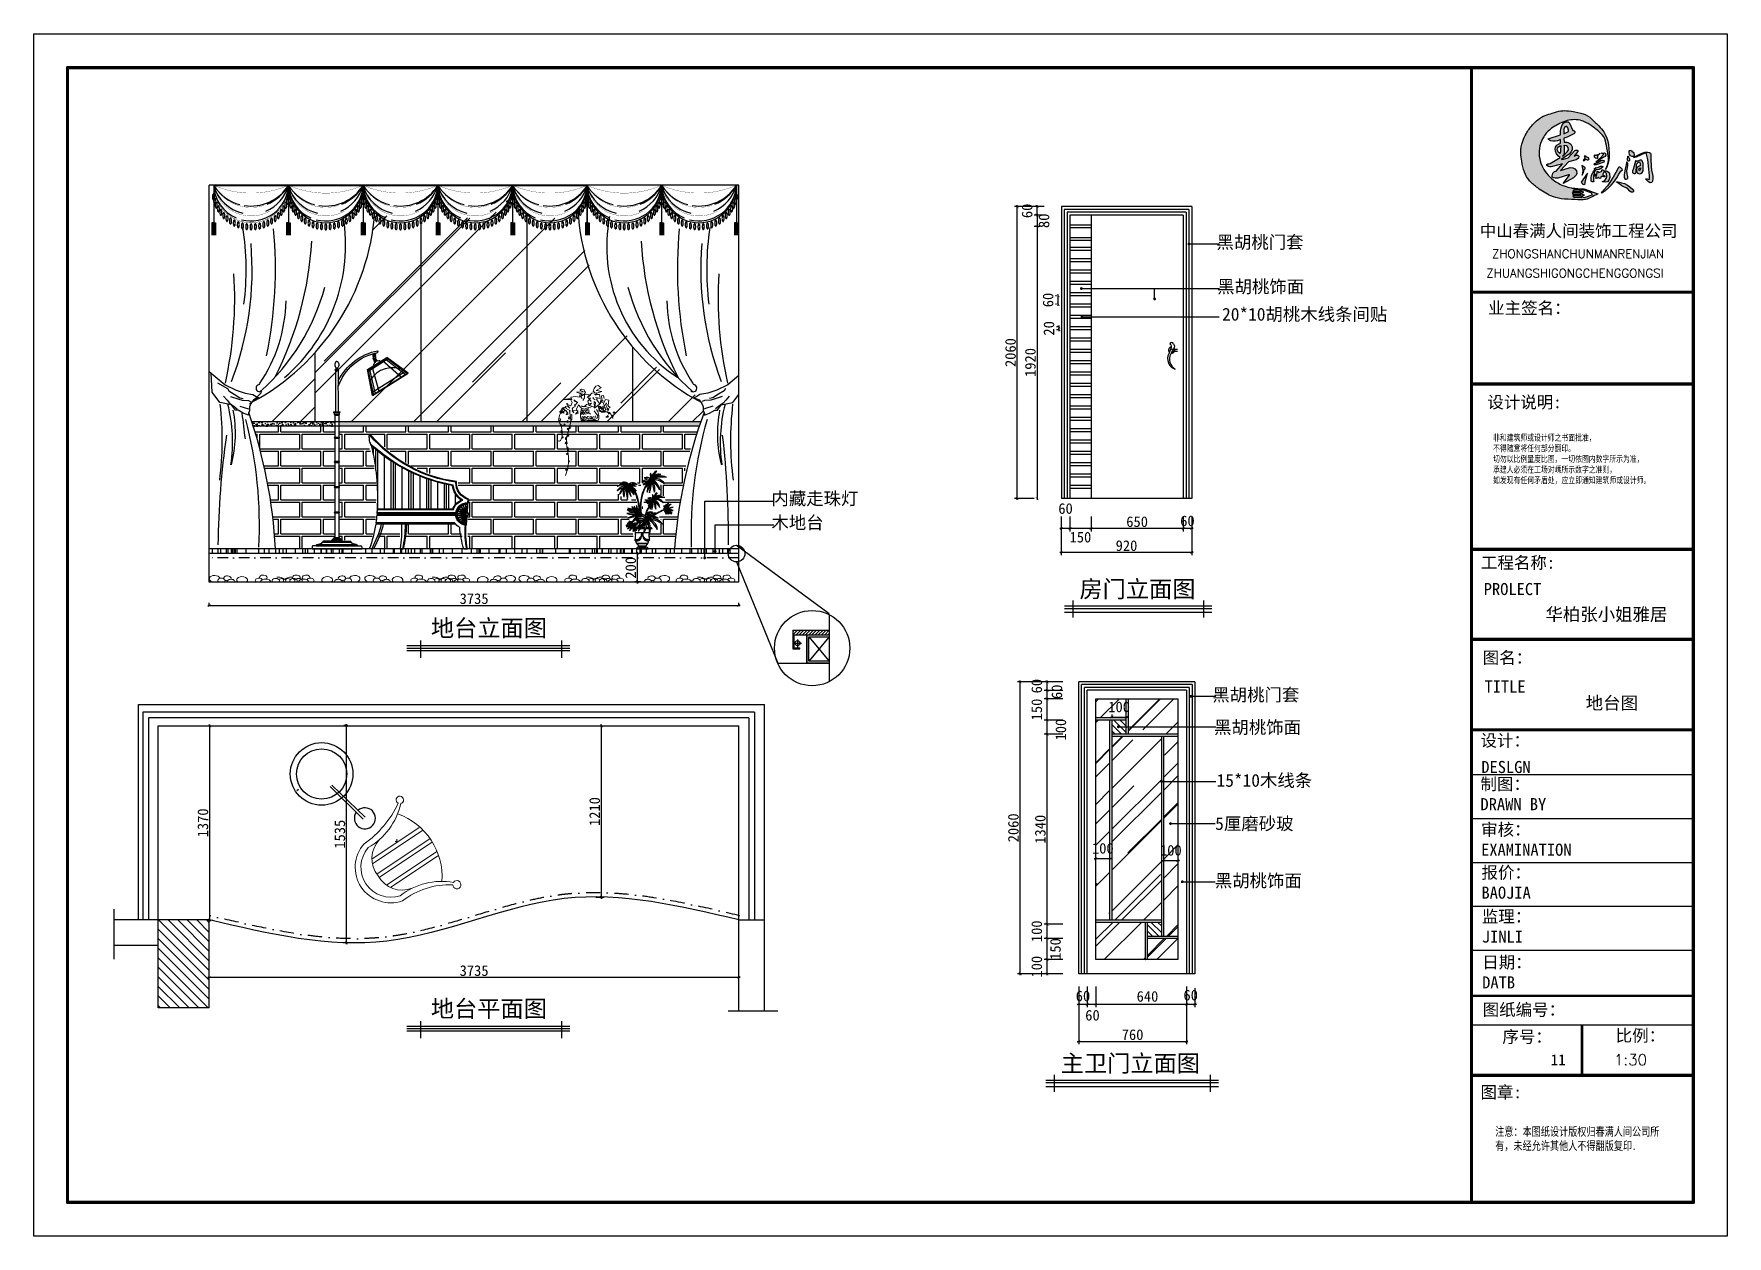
# Model space of a CAD drawing. Header units: millimetres. Extents: x 71641 to 191108, y -23091 to 29972.
# Drawn here: x 107481 to 119428, y -9624 to -1139 of the extents above; entities that cross this region are included whole.
import ezdxf

# ---------------------------------------------------------------- set-up
doc = ezdxf.new("R2010")
doc.units = ezdxf.units.MM
doc.linetypes.add('DASHDOT2', pattern=[0.5, 0.25, -0.125, 0, -0.125])
for name, color, linetype in [('00', 1, 'Continuous'), ('1', 1, 'Continuous'), ('2', 3, 'Continuous'), ('3', 5, 'Continuous'), ('DM', 6, 'Continuous'), ('DOOR', 6, 'Continuous'), ('HHJ', 7, 'Continuous'), ('家', 1, 'Continuous')]:
    doc.layers.add(name, color=color, linetype=linetype)
for name, color, linetype, lineweight in [('4', 4, 'Continuous', 5), ('5', 5, 'Continuous', 20), ('8', 8, 'Continuous', 0)]:
    doc.layers.add(name, color=color, linetype=linetype, lineweight=lineweight)
doc.styles.add('2121212', font='SIMFANG.TTF', dxfattribs={"height": 180})
doc.styles.add('30', font='SimSun.ttf', dxfattribs={"height": 75})
doc.styles.add('ROMAND', font='romand.shx', dxfattribs={"height": 100})
doc.styles.get("Standard").update_dxf_attribs({"font": 'SimSun.ttf', "height": 150})
doc.styles.add('STYLE-50B', font='SimSun.ttf', dxfattribs={"width": 0.766, "height": 150})
doc.dimstyles.new('30', dxfattribs={"dimscale": 0, "dimtxt": 90, "dimasz": 20, "dimexe": 20, "dimexo": 20, "dimgap": 10, "dimtad": 1, "dimdec": 0, "dimzin": 0, "dimdsep": 46, "dimtxsty": '30', "dimblk": 'ARCHTICK', "dimcen": 20, "dimdle": 10, "dimclrd": 8, "dimclre": 8, "dimclrt": 2, "dimadec": 0, "dimazin": 0, "dimtfac": 1, "dimtdec": 0, "dimtmove": 2, "dimatfit": 3, "dimldrblk": 'DOT', "dimfxl": 0, "dimtolj": 2, "dimtzin": 0, "dimlwd": -1, "dimarcsym": 0})
pattern_1 = [(50, (-4175.636, 6613.09), (45.546167, -3.984771), [4.7625, -52.3875]), (355, (-4175.636, 6613.09), (-8.810706, 47.76416), [3.81, -41.91]), (100.451, (-4171.84, 6612.757), (36.735625, 43.779172), [4.0475, -44.5225]), (46.1842, (-4175.636, 6625.79), (67.76976, -10.510582), [7.14375, -78.58125]), (96.6356, (-4169.99, 6624.913), (59.35106, 61.85639), [6.07125, -66.78375]), (351.184, (-4175.636, 6625.79), (59.35115, 61.85628), [5.715, -62.865]), (21, (-4169.286, 6622.614), (37.90372, -25.56638), [4.7625, -52.3875]), (326, (-4169.286, 6622.614), (15.450507, 46.046992), [3.81, -41.91]), (71.4514, (-4166.127, 6620.484), (53.354123, 20.480714), [4.0475, -44.5225]), (37.5, (-4175.636, 6613.09), (0.7721508, 21.1387597), [0, -41.402, 0, -42.545, 0, -42.06875]), (7.5, (-4175.636, 6613.09), (16.7049156, 25.0451437), [0, -24.257, 0, -40.4495, 0, -16.03375]), (327.5, (-4189.797, 6613.09), (33.8976488, -1.432186), [0, -15.875, 0, -49.53, 0, -65.7225]), (317.5, (-4196.147, 6613.09), (37.032295, 6.356623), [0, -20.6375, 0, -32.893, 0, -46.6725])]
pattern_2 = [(0, (-4175.64, 6613.09), (150, 120), [282, -18]), (0, (-4175.64, 6715.09), (150, 120), [282, -18]), (90, (-4175.64, 6613.09), (-150, 120), [102, -138]), (90, (-4193.64, 6613.09), (-150, 120), [102, -138])]

msp = doc.modelspace()

# ---------------------------------------------------------------- texts
at = {"color": 2, "char_height": 90, "attachment_point": 1, "style": '30'}
for s, insert in [('{\\C2;黑胡桃门套}', (115825.2, -2563.7)), ('{\\C2;黑胡桃饰面}', (115829.9, -2877.4)), ('{\\C2;20*10胡桃木线条间贴}', (115864.5, -3072.6)), ('内藏走珠灯', (112684.9, -4372.9)), ('木地台', (112684.9, -4542.9)), ('{\\C2;黑胡桃门套}', (115795.8, -5757.9)), ('{\\C2;黑胡桃饰面}', (115807.7, -5987.3)), ('{\\C2;15*10木线条}', (115825.6, -6362.1)), ('{\\C2;5厘磨砂玻}', (115815.9, -6666.9)), ('{\\C2;黑胡桃饰面}', (115813.1, -7069.8))]:
    msp.add_mtext(s, dxfattribs=dict(at, insert=insert))
at = {"color": 8, "char_height": 120, "width": 4291.546}
for s, insert, attachment_point in [('{\\fSimSun|b0|i0|c134|p2;\\C2;房门立面图}', (114858.2, -4996.5), 1), ('{\\C2;地台立面图}', (111100.5, -5272.5), 3), ('{\\C2;地台平面图}', (111100.5, -7957.9), 3), ('{\\fSimSun|b0|i0|c134|p2;\\C2;主卫门立面图}', (114726.5, -8343.9), 1)]:
    msp.add_mtext(s, dxfattribs=dict(at, insert=insert, attachment_point=attachment_point))
at = {"layer": '00', "color": 8, "lineweight": -2, "style": 'ROMAND'}
for s, p in [('ZHONGSHANCHUNMANRENJIAN', (117768.9, -2721)), ('ZHUANGSHIGONGCHENGGONGSI', (117729, -2858.2))]:
    msp.add_text(s, height=60.756, dxfattribs=at).set_placement(p)
at = {"layer": '00', "color": 8, "lineweight": -2, "attachment_point": 1, "style": '2121212'}
for s, insert, char_height, width in [('{\\f宋体|b0|i0|c134|p2;中山春满人间装饰工程公司}', (117682, -2486, 0), 85.272, 1591.421), ('{\\f宋体|b0|i0|c134|p2;业主签名：}', (117741.5, -3030.6, 0), 85.272, 1265.567), ('{\\f宋体|b0|i0|c134|p2;设计说明:}', (117736, -3695.2, 0), 85.272, 1265.567), ('{\\f宋体|b0|i0|c134|p2;工程名称:}', (117690.4, -4827.8, 0), 85.272, 1265.567), ('{\\f宋体|b0|i0|c134|p2;PROLECT}', (117710.6, -5014.2, 0), 85.272, 1265.567), ('{\\fSimSun|b0|i0|c134|p2;\\C2;华柏张小姐雅居}', (118146.2, -5190.6, 0), 90, 1265.567), ('{\\f宋体|b0|i0|c134|p2;图名：}', (117703.2, -5498.2, 0), 85.272, 1265.567), ('{\\f宋体|b0|i0|c134|p2;TITLE}', (117715.9, -5701.9, 0), 85.272, 1265.567), ('{\\fSimSun|b0|i0|c134|p2;\\C2;地台图}', (118430.3, -5816, 0), 90, 1265.567), ('{\\f宋体|b0|i0|c134|p2;设计：}', (117687.6, -6083, 0), 85.272, 1265.567), ('{\\f宋体|b0|i0|c134|p2;DESLGN}', (117693.2, -6270, 0), 85.272, 1265.567), ('{\\f宋体|b0|i0|c134|p2;制图：\\PDRAWN BY}', (117687.4, -6390, 0), 85.272, 1265.567), ('{\\f宋体|b0|i0|c134|p2;审核：\\PEXAMINATION}', (117691.8, -6711.6, 0), 85.272, 1265.567), ('{\\f宋体|b0|i0|c134|p2;报价：\\PBAOJIA}', (117694.4, -7014.6, 0), 85.272, 1265.567), ('{\\f宋体|b0|i0|c134|p2;监理：\\PJINLI}', (117697.2, -7324.7, 0), 85.272, 1265.567), ('{\\f宋体|b0|i0|c134|p2;日期：\\PDATB}', (117699.5, -7648.1, 0), 85.272, 1265.567), ('{\\f宋体|b0|i0|c134|p2;图纸编号：}', (117702.9, -7982.5, 0), 85.272, 1265.567), ('{\\f宋体|b0|i0|c134|p2;序号：}', (117841.9, -8173.5, 0), 85.272, 1265.567), ('{\\f宋体|b0|i0|c134|p2;比例：}', (118641.4, -8165.1, 0), 85.272, 1265.567), ('{\\C2;11}', (118183.1, -8340), 77.52, 418.4), ('{\\Fromand.shx;\\C2;1:30}', (118629.6, -8340), 77.52, 418.4), ('{\\f宋体|b0|i0|c134|p2;图章\\f宋体|b0|i0|c0|p2;:}', (117687.7, -8565, 0), 85.272, 1265.567)]:
    msp.add_mtext(s, dxfattribs=dict(at, insert=insert, char_height=char_height, width=width))
at = {"layer": '家', "color": 8, "lineweight": -2, "width": 1265.567, "attachment_point": 1, "style": 'STYLE-50B'}
for s, insert, char_height in [('非和建筑师或设计师之书面批准，\\P不得随意将任何部分翻印。\\P切勿以比例量度比图，一切依图内数字所示为准，\\P承建人必须在工场对嵊所示数字之准则，\\P如发现有任何矛盾处，应立即通知建筑师或设计师。', (117776.1, -3965.9, 0), 45), ('注意：本图纸设计版权归春满人间公司所有，未经允许其他人不得翻版复印{\\f宋体|b0|i0|c0|p2;.}', (117791.6, -8855.8, 0), 60)]:
    msp.add_mtext(s, dxfattribs=dict(at, insert=insert, char_height=char_height))

# ---------------------------------------------------------------- blocks, each defined once
blk = doc.blocks.new('reh')
at = {"color": 3}
for p, q in [((117443, -11364), (117443, -10955)), ((117458, -11088), (117458, -10942)), ((117474, -10980), (117474, -10928)), ((117208, -11364), (117208, -11103)), ((117224, -11364), (117224, -11096)), ((117271, -11364), (117271, -11071)), ((117318, -11364), (117318, -11044)), ((117333, -11364), (117333, -11034)), ((117349, -11364), (117349, -11024)), ((117396, -11364), (117396, -10991)), ((116943, -11364), (116943, -11192)), ((116958, -11364), (116958, -11188)), ((116974, -11364), (116974, -11185)), ((117021, -11364), (117021, -11173)), ((117068, -11364), (117068, -11159)), ((117083, -11364), (117083, -11154)), ((117099, -11364), (117099, -11149)), ((117146, -11364), (117146, -11131)), ((117193, -11364), (117193, -11111)), ((116896, -11329), (116896, -11256))]:
    blk.add_line(p, q, dxfattribs=at)
at = {"layer": '3', "color": 1}
for p, q in [((116813, -11386), (116808, -11323)), ((116816, -11387), (116826, -11333)), ((116819, -11387), (116842, -11338)), ((116821, -11389), (116857, -11347)), ((116815, -11409), (116821, -11473)), ((116818, -11408), (116837, -11459)), ((116821, -11407), (116852, -11452)), ((116823, -11391), (116868, -11360)), ((116823, -11405), (116865, -11440)), ((116824, -11402), (116874, -11425)), ((116825, -11394), (116876, -11375)), ((116825, -11400), (116879, -11409)), ((116894, -11469), (117407, -11469)), ((117407, -11469), (117458, -11469))]:
    blk.add_line(p, q, dxfattribs=at)
at = {"layer": '3', "color": 3}
for p, q in [((116810, -11332), (116814, -11386)), ((116824, -11332), (116816, -11386)), ((116828, -11333), (116817, -11387)), ((116841, -11337), (116819, -11387)), ((116844, -11338), (116819, -11388)), ((116855, -11346), (116821, -11389)), ((116858, -11348), (116822, -11389)), ((116822, -11463), (116816, -11409)), ((116839, -11459), (116818, -11408)), ((116835, -11460), (116818, -11408)), ((116851, -11453), (116820, -11407)), ((116854, -11451), (116821, -11407)), ((116867, -11358), (116823, -11391)), ((116866, -11439), (116823, -11405)), ((116864, -11442), (116823, -11405)), ((116870, -11361), (116824, -11391)), ((116873, -11427), (116824, -11403)), ((116876, -11373), (116825, -11393)), ((116877, -11377), (116825, -11394)), ((116880, -11390), (116825, -11396)), ((116880, -11394), (116825, -11397)), ((116880, -11407), (116825, -11399)), ((116879, -11411), (116825, -11400)), ((116875, -11424), (116825, -11402))]:
    blk.add_line(p, q, dxfattribs=at)
at = {"layer": '3', "color": 4}
for p, q in [((116889, -11394), (117450, -11394)), ((116889, -11404), (117447, -11404)), ((116902, -11459), (117412, -11459)), ((116915, -11364), (117449, -11364)), ((117412, -11459), (117457, -11459)), ((116838, -11644), (116812, -11644)), ((117473, -11644), (117504, -11644))]:
    blk.add_line(p, q, dxfattribs=at)
at = {"layer": '3', "color": 2}
for p, q in [((116894, -11389), (117450, -11389)), ((116894, -11409), (117447, -11409)), ((116912, -11369), (117449, -11369))]:
    blk.add_line(p, q, dxfattribs=at)
at = {"layer": '3', "color": 5}
blk.add_line((117287, -11644), (117265, -11644), dxfattribs=at)
at = {"layer": '3', "color": 3}
for points in [[(117490, -10844, -0.251179), (117497, -10844)], [(116817, -11328, 0.304904), (116810, -11332, -0.188882), (116809, -11332)], [(116817, -11328, -0.304904), (116824, -11332, 0.158819), (116826, -11333)], [(116836, -11331, 0.304904), (116828, -11333, -0.188882), (116826, -11333)], [(116836, -11331, -0.304904), (116841, -11337, 0.158819), (116842, -11338)], [(116852, -11339, 0.304904), (116844, -11338, -0.188882), (116842, -11338)], [(116852, -11339, -0.304904), (116856, -11346, 0.158819), (116857, -11347)], [(116866, -11350, 0.304904), (116858, -11348, -0.188882), (116857, -11347)], [(116830, -11466, -0.304904), (116822, -11463, 0.188882), (116820, -11463)], [(116830, -11466, 0.304904), (116835, -11460, -0.158819), (116837, -11459)], [(116847, -11460, -0.304904), (116839, -11459, 0.188882), (116837, -11459)], [(116847, -11460, 0.304904), (116851, -11453, -0.158819), (116852, -11451)], [(116862, -11449, -0.304904), (116854, -11451, 0.188882), (116852, -11452)], [(116862, -11449, 0.304904), (116864, -11441, -0.158819), (116865, -11440)], [(116873, -11435, -0.304904), (116866, -11439, 0.188882), (116865, -11440)], [(116866, -11350, -0.304904), (116868, -11358, 0.158819), (116868, -11360)], [(116877, -11365, 0.304904), (116870, -11361, -0.188882), (116868, -11360)], [(116873, -11435, 0.304904), (116874, -11427, -0.158819), (116874, -11425)], [(116881, -11419, -0.304904), (116875, -11424, 0.188882), (116874, -11425)], [(116877, -11365, -0.304904), (116876, -11374, 0.158819), (116876, -11375)], [(116883, -11383, 0.304904), (116877, -11377, -0.188882), (116876, -11375)], [(116884, -11401, -0.304904), (116880, -11407, 0.188882), (116879, -11409)], [(116881, -11419, 0.304904), (116879, -11411, -0.158819), (116879, -11409)], [(116883, -11383, -0.304904), (116880, -11390, 0.158819), (116880, -11392)], [(116884, -11401, 0.304904), (116880, -11393, -0.158819), (116880, -11392)]]:
    blk.add_lwpolyline(points, format="xyb", dxfattribs=at)
at = {"layer": '3', "color": 4}
for points in [[(117498, -10843, -0.55292), (117506, -10846, -0.152836), (117506, -10853, -0.00346), (117505, -10881, -0.162878), (117498, -10898)], [(117490, -10914, 0.073637), (117449, -11360, 0.010442), (117450, -11394)], [(117491, -10913, -0.105325), (117496, -10900)], [(117251, -11469, 0.048336), (117269, -11644)], [(117419, -11469, 0.057114), (117487, -11644)], [(117451, -11404, 0.020006), (117457, -11459)], [(117458, -11469, 0.052751), (117504, -11644)]]:
    blk.add_lwpolyline(points, format="xyb", dxfattribs=at)
at = {"layer": '3', "color": 1}
for points in [[(117242, -11469, 0.048639), (117265, -11644)], [(117405, -11469, 0.057114), (117473, -11644)]]:
    blk.add_lwpolyline(points, format="xyb", dxfattribs=at)
at = {"layer": '3', "color": 5}
blk.add_lwpolyline([(117276, -11469, 0.044218), (117287, -11644, 0.69627)], format="xyb", dxfattribs=at)
at = {"layer": '3', "color": 3}
for radius in [11.2, 8.58]:
    blk.add_circle((116814, -11398), radius, dxfattribs=at)
at = {"layer": '3', "color": 1}
blk.add_circle((116814, -11398), 10.6, dxfattribs=at)
at = {"layer": '3', "color": 4}
for centre, radius, start, end in [((116755, -10201), 977, 277.836, 318.8527), ((116717, -10069), 1145, 280.0658, 312.4822), ((116770, -11178), 118, 284.9879, 4.3783), ((116770, -11178), 148, 304.9937, 352.8246), ((115784, -11503), 1038, 10.0749, 11.7348), ((116814, -11398), 75.3, 5, 95), ((116814, -11398), 107, 18.2663, 67.46), ((116814, -11398), 75.3, 275, 5), ((116814, -11398), 107, 299.2853, 325.0309), ((117451, -11399), 5.06, 101.2764, 265.8454), ((117458, -11464), 5.06, 101.2764, 265.8454), ((116201, -11525), 622, 348.9825, 4.8591), ((116131, -11434), 737, 343.4317, 355.6057)]:
    blk.add_arc(centre, radius, start, end, dxfattribs=at)
at = {"layer": '3', "color": 2}
for centre, radius, start, end in [((116755, -10201), 982, 278.1054, 319.1973), ((116721, -10082), 1127, 279.7771, 313.5598), ((116770, -11178), 123, 287.189, 2.1852), ((116770, -11178), 143, 301.0244, 354.3015), ((115784, -11503), 1043, 10.2536, 11.4803), ((116814, -11398), 80.3, 5.9951, 92.4632), ((116814, -11398), 102, 16.2372, 73.0095), ((116814, -11398), 80.3, 278.5498, 351.6777), ((116201, -11525), 627, 349.0714, 4.4176)]:
    blk.add_arc(centre, radius, start, end, dxfattribs=at)
at = {"layer": '3', "color": 1}
for centre, radius, start, end in [((116814, -11398), 70.8, 5, 95), ((116814, -11398), 70.8, 275, 5), ((117419, -11468), 11.4, 125.7659, 183.7027)]:
    blk.add_arc(centre, radius, start, end, dxfattribs=at)
blk = doc.blocks.new('greg')
at = {"layer": '00', "color": 140}
for p, q in [((112127, -10154), (112262, -10069)), ((112127, -10158), (112265, -10071)), ((112129, -10168), (112273, -10077)), ((112157, -10315), (112394, -10166)), ((112161, -10334), (112410, -10177)), ((112162, -10338), (112413, -10180)), ((111887, -10453), (111900, -10453)), ((111887, -11346), (111893, -11346)), ((111894, -11340), (111895, -11340)), ((111926, -11340), (111925, -11340)), ((111932, -11346), (111926, -11346)), ((111874, -11365), (111816, -11365)), ((111874, -11359), (111881, -11359)), ((111881, -11353), (111887, -11353)), ((111938, -11353), (111932, -11353)), ((111945, -11359), (111938, -11359)), ((112054, -11399), (112080, -11399))]:
    blk.add_line(p, q, dxfattribs=at)
at = {"layer": '2', "color": 140}
blk.add_arc((112303, -10327), 186, 62.4948, 149.9457, dxfattribs=at)
at = {"layer": 'HHJ', "color": 140}
for p, q in [((112199, -10021), (112197, -10034)), ((111899, -10153), (111920, -10153)), ((111902, -10150), (111917, -10150)), ((111904, -10146), (111915, -10146)), ((111905, -10142), (111914, -10142)), ((112162, -10338), (112127, -10154)), ((112170, -10334), (112130, -10152)), ((112165, -10336), (112130, -10152)), ((112182, -10326), (112141, -10145)), ((112208, -10309), (112160, -10133)), ((112166, -10040), (112166, -10043)), ((112166, -10043), (112182, -10043)), ((112182, -10047), (112166, -10047)), ((112166, -10047), (112182, -10047)), ((112182, -10052), (112166, -10052)), ((112166, -10052), (112182, -10052)), ((112182, -10056), (112166, -10056)), ((112166, -10056), (112182, -10056)), ((112166, -10061), (112166, -10078)), ((112182, -10061), (112166, -10061)), ((112166, -10081), (112166, -10081)), ((112166, -10081), (112172, -10091)), ((112172, -10091), (112186, -10082)), ((112174, -10094), (112188, -10086)), ((112174, -10094), (112188, -10086)), ((112178, -10100), (112191, -10091)), ((112178, -10100), (112180, -10103)), ((112181, -10075), (112186, -10082)), ((112182, -10036), (112182, -10043)), ((112182, -10061), (112182, -10078)), ((112191, -10091), (112193, -10095)), ((112367, -10209), (112229, -10089)), ((112394, -10192), (112248, -10078)), ((112406, -10185), (112258, -10071)), ((112410, -10182), (112259, -10071)), ((112413, -10180), (112262, -10069)), ((111900, -10160), (111920, -10160)), ((111900, -10160), (111900, -10453)), ((111920, -10160), (111920, -10258)), ((111920, -10308), (111920, -10453)), ((111887, -10456), (111932, -10456)), ((111893, -10468), (111926, -10468)), ((111893, -10471), (111926, -10471)), ((111895, -10476), (111895, -10631)), ((111895, -10476), (111925, -10476)), ((111900, -10453), (111932, -10453)), ((111925, -10476), (111925, -10631)), ((111895, -10631), (111925, -10631)), ((111895, -10639), (111895, -10801)), ((111895, -10639), (111925, -10639)), ((111925, -10639), (111925, -10801)), ((111895, -10801), (111925, -10801)), ((111895, -10809), (111925, -10809)), ((111895, -10809), (111895, -10979)), ((111925, -10809), (111925, -10979)), ((111895, -10979), (111925, -10979)), ((111895, -10987), (111895, -11158)), ((111895, -10987), (111925, -10987)), ((111925, -10987), (111925, -11158)), ((111895, -11158), (111925, -11158)), ((111895, -11166), (111925, -11166)), ((111895, -11166), (111895, -11340)), ((111925, -11166), (111925, -11340)), ((111894, -11346), (111926, -11346)), ((111895, -11340), (111925, -11340)), ((111735, -11404), (111735, -11420)), ((111735, -11420), (112085, -11420)), ((111765, -11399), (111740, -11399)), ((111765, -11394), (111765, -11399)), ((111765, -11399), (112054, -11399)), ((111770, -11389), (112049, -11389)), ((111809, -11371), (112010, -11371)), ((111874, -11365), (112003, -11365)), ((111881, -11359), (111938, -11359)), ((111887, -11353), (111932, -11353)), ((112054, -11394), (112054, -11399)), ((112085, -11404), (112085, -11420))]:
    blk.add_line(p, q, dxfattribs=at)
for points in [[(111920, -10233, -0.233103), (112199, -10021, -0.228981)], [(111920, -10273, -0.264348), (112197, -10034, -0.241425)], [(111910, -10096, 0.332026), (111905, -10098, 0.476244), (111905, -10142, -0.555947), (111904, -10146, 0.351087), (111902, -10150, -0.445825), (111899, -10153, 0.946328), (111900, -10160, 0.1657)], [(111910, -10096, -0.332026), (111914, -10098, -0.476244), (111914, -10142, 0.555947), (111915, -10146, -0.351087), (111917, -10150, 0.445825), (111920, -10153, -0.946328), (111920, -10160, -0.1657)], [(112172, -10125, -0.219032), (112173, -10112, -0.136383), (112186, -10098, -3.573558)], [(112217, -10097, 0.219032), (112205, -10092, 0.136383), (112186, -10098, 3.573558)], [(111920, -10258, 0.173874), (111920, -10308, 0.813741)], [(111887, -10453, 0.556416), (111887, -10456, -0.284357), (111893, -10468, 0.899925), (111893, -10471, -0.359783), (111895, -10476, 1.645721)], [(111932, -10453, -0.556416), (111932, -10456, 0.284357), (111926, -10468, -0.899925), (111926, -10471, 0.359783), (111925, -10476, -1.645721)], [(111770, -11389, 0.107676), (111797, -11382, 0.275378), (111809, -11371, 12.197659)], [(112049, -11389, -0.107676), (112022, -11382, -0.275378), (112010, -11371, -12.197659)]]:
    blk.add_lwpolyline(points, format="xyb", dxfattribs=at)
for radius in [8, 6.67, 3.89]:
    blk.add_circle((112174, -10078), radius, dxfattribs=at)
for centre, radius, start, end in [((112166, -10045), 2.3, 90, 270), ((112166, -10050), 2.3, 90, 270), ((112166, -10054), 2.3, 90, 270), ((112166, -10059), 2.3, 90, 270), ((112173, -10092), 2, 121.9216, 301.9216), ((112176, -10097), 3.36, 121.9216, 301.9216), ((112182, -10045), 2.3, 270, 90), ((112182, -10050), 2.3, 270, 90), ((112182, -10054), 2.3, 270, 90), ((112182, -10059), 2.3, 270, 90), ((112187, -10084), 2, 301.9216, 121.9216), ((112190, -10089), 3.36, 301.9216, 121.9216), ((111895, -10635), 4, 90, 270), ((111925, -10635), 4, 270, 90), ((111895, -10805), 4, 90, 270), ((111925, -10805), 4, 270, 90), ((111895, -10983), 4, 90, 270), ((111925, -10983), 4, 270, 90), ((111895, -11162), 4, 90, 270), ((111925, -11162), 4, 270, 90), ((111887, -11349), 3.2, 90, 270), ((111894, -11343), 3.2, 90, 270), ((111926, -11343), 3.2, 270, 90), ((111932, -11349), 3.2, 270, 90), ((111740, -11404), 5, 90, 180), ((111770, -11394), 5, 90, 180), ((111815, -11372), 6.15, 85.7208, 175.6055), ((111874, -11362), 3.2, 90, 270), ((111881, -11356), 3.2, 90, 270), ((111938, -11356), 3.2, 270, 90), ((111945, -11362), 3.2, 270, 90), ((112004, -11372), 6.15, 4.3945, 94.2792), ((112049, -11394), 5, 0, 90), ((112080, -11404), 5, 0, 90)]:
    blk.add_arc(centre, radius, start, end, dxfattribs=at)
blk = doc.blocks.new('reghw')
at = {"layer": '8'}
for p, q in [((4558, -968), (4533, -1002)), ((4533, -1002), (4537, -1022)), ((4534, -1045), (4648, -1045)), ((4549, -1003), (4544, -1022))]:
    blk.add_line(p, q, dxfattribs=at)
for points in [[(4546, -844), (4504, -832), (4545, -825), (4509, -805), (4530, -789), (4546, -793), (4559, -809), (4566, -828), (4554, -837)], [(4630, -823), (4619, -837), (4627, -848), (4627, -875), (4639, -894)], [(4630, -816), (4648, -814), (4659, -821), (4634, -834), (4682, -836), (4632, -853), (4655, -867), (4644, -880)], [(4472, -959), (4446, -943), (4460, -931), (4458, -909), (4454, -893), (4478, -887), (4492, -913), (4486, -937), (4474, -911), (4466, -925), (4474, -939), (4480, -965), (4478, -971)], [(4455, -963), (4466, -946), (4462, -958), (4461, -968)], [(4500, -961), (4514, -935), (4506, -959), (4494, -947), (4510, -941), (4525, -959), (4502, -975), (4486, -945), (4500, -935)], [(4488, -881), (4492, -859), (4506, -861), (4504, -883), (4502, -891), (4516, -919), (4512, -889), (4496, -897), (4502, -911)], [(4526, -939), (4520, -934), (4514, -940), (4520, -944), (4523, -939)], [(4617, -937), (4595, -947), (4573, -938), (4584, -931), (4554, -943), (4550, -911), (4559, -902), (4557, -948), (4518, -919), (4542, -888), (4536, -876), (4550, -873), (4517, -880), (4520, -851), (4555, -852), (4546, -857), (4544, -841), (4576, -842), (4608, -873), (4585, -856), (4613, -849), (4649, -859), (4646, -853), (4657, -847), (4663, -870), (4689, -866), (4724, -871), (4716, -887), (4777, -888), (4728, -880), (4714, -909), (4723, -931), (4755, -919), (4746, -915), (4745, -931), (4743, -938), (4729, -949), (4745, -933), (4761, -937), (4757, -951), (4723, -969)], [(4566, -870), (4565, -881), (4551, -889)], [(4580, -901), (4599, -875), (4585, -878), (4604, -900), (4593, -931), (4577, -914), (4613, -923), (4622, -931)], [(4650, -946), (4669, -926), (4683, -956), (4672, -984), (4689, -991), (4681, -979), (4671, -968), (4712, -963), (4714, -968), (4703, -982), (4714, -954), (4706, -943), (4692, -937), (4698, -923)], [(4677, -908), (4703, -889), (4692, -901), (4678, -903), (4677, -908), (4697, -931)], [(4768, -946), (4775, -943), (4784, -949), (4781, -954), (4775, -951)], [(4411, -981), (4418, -974), (4424, -980), (4419, -983), (4408, -981)], [(4430, -1008), (4438, -997), (4428, -998), (4425, -1009), (4433, -1009)], [(4460, -980), (4450, -986), (4457, -990), (4457, -984), (4465, -978)], [(4465, -1005), (4476, -1013), (4463, -1012), (4458, -1006), (4466, -1001)], [(4493, -972), (4488, -964), (4483, -969), (4484, -974), (4489, -975), (4495, -975)], [(4523, -963), (4526, -968), (4523, -970), (4520, -970), (4520, -967)], [(4725, -997), (4717, -994), (4717, -1010), (4717, -1028), (4723, -1039)], [(4730, -1066), (4723, -1080), (4726, -1090), (4731, -1093), (4734, -1083), (4728, -1070)], [(4730, -1016), (4736, -1008), (4740, -1022), (4737, -1025), (4731, -1027), (4730, -1016)], [(4739, -1042), (4750, -1036), (4747, -1049), (4739, -1041)], [(4747, -980), (4761, -962), (4750, -980), (4756, -996), (4745, -994), (4744, -979)], [(4762, -1063), (4770, -1058), (4772, -1069), (4764, -1069), (4770, -1063)], [(4790, -974), (4796, -970), (4804, -977), (4770, -984), (4784, -973), (4789, -979), (4789, -987)], [(4790, -1081), (4784, -1070), (4793, -1063), (4790, -1083)], [(4804, -1042), (4810, -1030), (4806, -1021), (4795, -1025), (4796, -1032), (4800, -1039)], [(4742, -1101), (4748, -1097), (4744, -1090), (4739, -1097), (4737, -1103), (4739, -1114)], [(4742, -1128), (4742, -1135), (4744, -1148), (4737, -1146), (4739, -1135), (4744, -1128)], [(4748, -1191), (4756, -1199), (4764, -1200), (4759, -1186), (4754, -1191), (4750, -1200), (4751, -1183)], [(4754, -1154), (4761, -1159), (4761, -1169), (4756, -1172), (4754, -1162), (4754, -1154)], [(4779, -1149), (4786, -1157), (4779, -1160), (4775, -1152)], [(4786, -1117), (4792, -1107), (4793, -1120), (4790, -1123), (4784, -1121)], [(4739, -1327), (4733, -1320), (4734, -1330), (4737, -1321), (4739, -1310)], [(4748, -1224), (4742, -1228), (4737, -1238), (4739, -1245), (4742, -1244), (4742, -1230), (4747, -1230)], [(4747, -1265), (4756, -1273), (4748, -1276), (4745, -1270), (4750, -1272)], [(4745, -1385), (4754, -1374), (4761, -1385), (4751, -1389), (4747, -1383), (4747, -1371)]]:
    blk.add_lwpolyline(points, dxfattribs=at)
at = {"layer": '8', "elevation": -343}
blk.add_lwpolyline([(4786, -979), (4763, -965), (4783, -946), (4793, -967), (4792, -973)], dxfattribs=at)
at = {"layer": '8'}
for centre, radius, start, end in [((4494, -999), 161, 343.2831, 17.1279), ((4603, -1008), 78.3, 141.3645, 208.7965)]:
    blk.add_arc(centre, radius, start, end, dxfattribs=at)
for points in [[(4533, -928), (4506, -977), (4463, -974), (4427, -1022)], [(4595, -958), (4603, -953), (4608, -957), (4617, -952), (4622, -955), (4632, -954), (4634, -954), (4644, -953), (4644, -949), (4646, -957)], [(4617, -937), (4622, -936), (4627, -934), (4631, -939), (4635, -936), (4640, -938), (4644, -936), (4647, -933)], [(4535, -1038), (4544, -1035), (4554, -1038), (4557, -1035), (4566, -1038), (4573, -1035), (4582, -1041), (4589, -1036), (4610, -1041), (4635, -1037), (4643, -1038), (4646, -1043), (4648, -1035)], [(4546, -1031), (4552, -1030), (4557, -1033), (4563, -1030), (4567, -1035), (4576, -1032), (4580, -1035), (4587, -1033), (4592, -1035), (4599, -1032), (4607, -1035), (4618, -1032), (4625, -1035), (4633, -1031), (4641, -1036), (4646, -1030)], [(4554, -1013), (4566, -1009), (4575, -1014), (4583, -1007), (4592, -1013), (4602, -1008), (4612, -1016), (4626, -1008), (4636, -1017), (4638, -1007), (4645, -1012), (4648, -1012)], [(4554, -1023), (4568, -1023), (4572, -1017), (4583, -1025), (4587, -1020), (4600, -1025), (4607, -1022), (4618, -1026), (4632, -1023), (4637, -1026), (4643, -1023), (4646, -1019)], [(4581, -991), (4607, -986), (4617, -991), (4627, -986), (4634, -993), (4638, -989), (4643, -987), (4646, -992), (4651, -988)], [(4591, -975), (4610, -979), (4617, -974), (4624, -979), (4632, -980), (4635, -974), (4640, -979), (4646, -984), (4647, -978), (4648, -974)], [(4593, -969), (4600, -967), (4608, -968), (4615, -965), (4620, -969), (4628, -966), (4635, -969), (4641, -965), (4646, -970)], [(4735, -960), (4724, -1032), (4753, -1165), (4739, -1308), (4760, -1423)]]:
    blk.add_spline(points, degree=3, dxfattribs=at)
at = {"layer": '8', "start_tangent": (0.072792, 0.997347), "end_tangent": (0.901154, 0.433499)}
blk.add_spline([(4758, -948), (4801, -994), (4786, -1098), (4812, -1179)], degree=3, dxfattribs=at)
blk = doc.blocks.new('_ARCHTICK')
at = {"color": 0, "linetype": 'ByBlock', "const_width": 0.15}
blk.add_lwpolyline([(-0.5, -0.5), (0.5, 0.5)], dxfattribs=at)
blk = doc.blocks.new('*D195')
at = {"color": 8, "lineweight": -2}
for p, q in [((111763, -4807), (111720, -4807)), ((111763, -5007), (111720, -5007))]:
    blk.add_line(p, q, dxfattribs=at)
at = {"color": 8}
blk.add_line((111740, -5017), (111740, -4797), dxfattribs=at)
at = {"layer": 'Defpoints', "color": 0}
for p in [(111740, -4807), (111783, -4807), (111783, -5007)]:
    blk.add_point(p, dxfattribs=at)
at = {"color": 8, "xscale": 20, "yscale": 20, "zscale": 20}
for p, rotation in [((111740, -4807), 90), ((111740, -5007), 270)]:
    blk.add_blockref('_ARCHTICK', p, dxfattribs=dict(at, rotation=rotation))
at = {"color": 2, "insert": (111692, -4907), "char_height": 75, "attachment_point": 5, "rotation": 90, "style": '30'}
blk.add_mtext('\\A2;200', dxfattribs=at)
blk = doc.blocks.new('_Dot')
at = {"color": 0, "linetype": 'ByBlock', "lineweight": -2}
blk.add_line((-0.5, 0), (-1, 0), dxfattribs=at)
at = {"color": 0, "linetype": 'ByBlock', "const_width": 0.5}
blk.add_lwpolyline([(-0.25, 0, 1), (0.25, 0, 1)], format="xyb", close=True, dxfattribs=at)
blk = doc.blocks.new('DOT')
at = {"color": 0, "linetype": 'ByBlock'}
blk.add_line((-0.5, 0), (-1, 0), dxfattribs=at)
at = {"color": 0, "linetype": 'ByBlock', "const_width": 0.5}
blk.add_lwpolyline([(-0.25, 0, 1), (0.25, 0, 1)], format="xyb", close=True, dxfattribs=at)
blk = doc.blocks.new('*D196')
at = {"color": 8}
blk.add_line((108722, -7402), (108722, -6012), dxfattribs=at)
at = {"color": 8, "lineweight": -2}
for p, q in [((108739, -6022), (108742, -6022)), ((108739, -7392), (108742, -7392))]:
    blk.add_line(p, q, dxfattribs=at)
at = {"layer": 'Defpoints', "color": 0}
for p in [(108719, -6022), (108722, -6022), (108719, -7392)]:
    blk.add_point(p, dxfattribs=at)
at = {"color": 8, "xscale": 20, "yscale": 20, "zscale": 20}
for p, rotation in [((108722, -6022), 90), ((108722, -7392), 270)]:
    blk.add_blockref('_ARCHTICK', p, dxfattribs=dict(at, rotation=rotation))
at = {"color": 2, "insert": (108674, -6707), "char_height": 75, "attachment_point": 5, "rotation": 90, "style": '30'}
blk.add_mtext('\\A2;1370', dxfattribs=at)
blk = doc.blocks.new('*D197')
at = {"color": 8, "lineweight": -2}
for p, q in [((111447, -6022), (111505, -6022)), ((111447, -7232), (111505, -7232))]:
    blk.add_line(p, q, dxfattribs=at)
at = {"color": 8}
blk.add_line((111485, -7242), (111485, -6012), dxfattribs=at)
at = {"layer": 'Defpoints', "color": 0}
for p in [(111427, -6022), (111485, -6022), (111427, -7232)]:
    blk.add_point(p, dxfattribs=at)
at = {"color": 8, "xscale": 20, "yscale": 20, "zscale": 20}
for p, rotation in [((111485, -6022), 90), ((111485, -7232), 270)]:
    blk.add_blockref('_ARCHTICK', p, dxfattribs=dict(at, rotation=rotation))
at = {"color": 2, "insert": (111438, -6627), "char_height": 75, "attachment_point": 5, "rotation": 90, "style": '30'}
blk.add_mtext('\\A2;1210', dxfattribs=at)
blk = doc.blocks.new('*D198')
at = {"color": 8, "lineweight": -2}
for p, q in [((109697, -6020), (109667, -6020)), ((109697, -7554), (109667, -7554))]:
    blk.add_line(p, q, dxfattribs=at)
at = {"color": 8}
blk.add_line((109687, -7564), (109687, -6010), dxfattribs=at)
at = {"layer": 'Defpoints', "color": 0}
for p in [(109687, -6020), (109717, -6020), (109717, -7554)]:
    blk.add_point(p, dxfattribs=at)
at = {"color": 8, "xscale": 20, "yscale": 20, "zscale": 20}
for p, rotation in [((109687, -6020), 90), ((109687, -7554), 270)]:
    blk.add_blockref('_ARCHTICK', p, dxfattribs=dict(at, rotation=rotation))
at = {"color": 2, "insert": (109640, -6787), "char_height": 75, "attachment_point": 5, "rotation": 90, "style": '30'}
blk.add_mtext('\\A2;1535', dxfattribs=at)
blk = doc.blocks.new('g4g45')
at = {"color": 3}
for p, q in [((113477, -13344), (113710, -13573)), ((113722, -13560), (113488, -13335)), ((113946, -13716), (113947, -13716))]:
    blk.add_line(p, q, dxfattribs=at)
at = {"color": 5}
for radius in [221, 177]:
    blk.add_circle((113416, -13255), radius, dxfattribs=at)
blk.add_arc((113721, -13568), 74.2, 144.5084, 131.0344, dxfattribs=at)
at = {"color": 3}
blk.add_arc((113940, -13723), 8.9, 231.9658, 45.8286, dxfattribs=at)
at = {"layer": '4', "color": 4}
for points in [[(113956, -13462, -0.131638), (113716, -13748, 0.339623), (113695, -14053, 0.339623), (113986, -14151, -0.177243), (114341, -14037, 6.410328), (114346, -14020, 6.410328)], [(114346, -14020, 0.212575), (113971, -14114, -0.337148), (113729, -14031, -0.337148), (113744, -13775, 0.212575), (113974, -13464, 5.693791), (113956, -13462, 5.693791)], [(113825, -13718, 0.386519), (113815, -13973, 0.386519), (114055, -14061)]]:
    blk.add_lwpolyline(points, format="xyb", dxfattribs=at)
blk.add_arc((113795, -13981), 471, 356.1282, 70.5664, dxfattribs=at)
at = {"layer": '5', "color": 5}
for p, q in [((113770, -13856), (114104, -13633)), ((113774, -13890), (114129, -13652)), ((113806, -13961), (114181, -13710)), ((113822, -13986), (114198, -13735)), ((113873, -14040), (114229, -13802)), ((113902, -14057), (114237, -13832))]:
    blk.add_line(p, q, dxfattribs=at)
blk = doc.blocks.new('*D200')
at = {"color": 8}
blk.add_line((108709, -7797), (112464, -7797), dxfattribs=at)
at = {"color": 8, "lineweight": -2}
for p, q in [((108719, -7797), (108719, -7777)), ((112454, -7797), (112454, -7777))]:
    blk.add_line(p, q, dxfattribs=at)
at = {"layer": 'Defpoints', "color": 0}
for p in [(108719, -7817), (112454, -7797), (112454, -7817)]:
    blk.add_point(p, dxfattribs=at)
at = {"color": 8, "xscale": 20, "yscale": 20, "zscale": 20, "rotation": 180}
blk.add_blockref('_ARCHTICK', (108719, -7797), dxfattribs=at)
at = {"color": 8, "xscale": 20, "yscale": 20, "zscale": 20}
blk.add_blockref('_ARCHTICK', (112454, -7797), dxfattribs=at)
at = {"color": 2, "insert": (110587, -7750), "char_height": 75, "attachment_point": 5, "style": '30'}
blk.add_mtext('\\A2;3735', dxfattribs=at)
blk = doc.blocks.new('*D201')
at = {"color": 8}
blk.add_line((108709, -5173), (112464, -5173), dxfattribs=at)
at = {"color": 8, "lineweight": -2}
for p, q in [((108719, -5172), (108719, -5153)), ((112454, -5172), (112454, -5153))]:
    blk.add_line(p, q, dxfattribs=at)
at = {"layer": 'Defpoints', "color": 0}
for p in [(108719, -5192), (112454, -5173), (112454, -5192)]:
    blk.add_point(p, dxfattribs=at)
at = {"color": 8, "xscale": 20, "yscale": 20, "zscale": 20, "rotation": 180}
blk.add_blockref('_ARCHTICK', (108719, -5173), dxfattribs=at)
at = {"color": 8, "xscale": 20, "yscale": 20, "zscale": 20}
blk.add_blockref('_ARCHTICK', (112454, -5173), dxfattribs=at)
at = {"color": 2, "insert": (110587, -5125), "char_height": 75, "attachment_point": 5, "style": '30'}
blk.add_mtext('\\A2;3735', dxfattribs=at)
blk = doc.blocks.new('*D420')
at = {"color": 8, "lineweight": -2}
for p, q in [((114730, -4597), (114730, -4818)), ((115650, -4597), (115650, -4818))]:
    blk.add_line(p, q, dxfattribs=at)
at = {"color": 8}
blk.add_line((115660, -4798), (114720, -4798), dxfattribs=at)
at = {"layer": 'Defpoints', "color": 0}
for p in [(114730, -4577), (115650, -4577), (114730, -4798)]:
    blk.add_point(p, dxfattribs=at)
at = {"color": 8, "xscale": 20, "yscale": 20, "zscale": 20, "rotation": 180}
blk.add_blockref('_ARCHTICK', (114730, -4798), dxfattribs=at)
at = {"color": 8, "xscale": 20, "yscale": 20, "zscale": 20}
blk.add_blockref('_ARCHTICK', (115650, -4798), dxfattribs=at)
at = {"color": 2, "insert": (115190, -4751), "char_height": 75, "attachment_point": 5, "style": '30'}
blk.add_mtext('\\A2;920', dxfattribs=at)
blk = doc.blocks.new('*D421')
at = {"color": 8}
blk.add_line((114950, -4630), (114780, -4630), dxfattribs=at)
at = {"color": 8, "lineweight": -2}
for p, q in [((114790, -4545), (114790, -4650)), ((114940, -4545), (114940, -4650))]:
    blk.add_line(p, q, dxfattribs=at)
at = {"layer": 'Defpoints', "color": 0}
for p in [(114790, -4525), (114940, -4525), (114790, -4630)]:
    blk.add_point(p, dxfattribs=at)
at = {"color": 8, "xscale": 20, "yscale": 20, "zscale": 20, "rotation": 180}
blk.add_blockref('_ARCHTICK', (114790, -4630), dxfattribs=at)
at = {"color": 8, "xscale": 20, "yscale": 20, "zscale": 20}
blk.add_blockref('_ARCHTICK', (114940, -4630), dxfattribs=at)
at = {"color": 2, "insert": (114865, -4691), "char_height": 75, "attachment_point": 5, "style": '30'}
blk.add_mtext('\\A2;150', dxfattribs=at)
blk = doc.blocks.new('*D442')
at = {"color": 8}
blk.add_line((115078, -5961), (115198, -5961), dxfattribs=at)
at = {"color": 8, "lineweight": -2}
for p, q in [((115088, -5962), (115088, -5941)), ((115188, -5962), (115188, -5941))]:
    blk.add_line(p, q, dxfattribs=at)
at = {"layer": 'Defpoints', "color": 0}
for p in [(115188, -5961), (115088, -5982), (115188, -5982)]:
    blk.add_point(p, dxfattribs=at)
at = {"color": 8, "xscale": 20, "yscale": 20, "zscale": 20, "rotation": 180}
blk.add_blockref('_ARCHTICK', (115088, -5961), dxfattribs=at)
at = {"color": 8, "xscale": 20, "yscale": 20, "zscale": 20}
blk.add_blockref('_ARCHTICK', (115188, -5961), dxfattribs=at)
at = {"color": 2, "insert": (115138, -5889), "char_height": 75, "attachment_point": 5, "style": '30'}
blk.add_mtext('\\A2;100', dxfattribs=at)
blk = doc.blocks.new('*D422')
at = {"color": 8, "lineweight": -2}
for p, q in [((114853, -7862), (114853, -8269)), ((115613, -7862), (115613, -8269))]:
    blk.add_line(p, q, dxfattribs=at)
at = {"color": 8}
blk.add_line((114843, -8249), (115623, -8249), dxfattribs=at)
at = {"layer": 'Defpoints', "color": 0}
for p in [(114853, -7842), (115613, -7842), (115613, -8249)]:
    blk.add_point(p, dxfattribs=at)
at = {"color": 8, "xscale": 20, "yscale": 20, "zscale": 20, "rotation": 180}
blk.add_blockref('_ARCHTICK', (114853, -8249), dxfattribs=at)
at = {"color": 8, "xscale": 20, "yscale": 20, "zscale": 20}
blk.add_blockref('_ARCHTICK', (115613, -8249), dxfattribs=at)
at = {"color": 2, "insert": (115233, -8202), "char_height": 75, "attachment_point": 5, "style": '30'}
blk.add_mtext('\\A2;760', dxfattribs=at)
blk = doc.blocks.new('*D423')
at = {"color": 8, "lineweight": -2}
for p, q in [((114973, -7862), (114973, -8007)), ((115613, -7862), (115613, -8007))]:
    blk.add_line(p, q, dxfattribs=at)
at = {"color": 8}
blk.add_line((114963, -7987), (115623, -7987), dxfattribs=at)
at = {"layer": 'Defpoints', "color": 0}
for p in [(114973, -7842), (115613, -7842), (115613, -7987)]:
    blk.add_point(p, dxfattribs=at)
at = {"color": 8, "xscale": 20, "yscale": 20, "zscale": 20, "rotation": 180}
blk.add_blockref('_ARCHTICK', (114973, -7987), dxfattribs=at)
at = {"color": 8, "xscale": 20, "yscale": 20, "zscale": 20}
blk.add_blockref('_ARCHTICK', (115613, -7987), dxfattribs=at)
at = {"color": 2, "insert": (115338, -7932), "char_height": 75, "attachment_point": 5, "style": '30'}
blk.add_mtext('\\A2;640', dxfattribs=at)
blk = doc.blocks.new('*D424')
at = {"color": 8, "lineweight": -2}
for p, q in [((114741, -6082), (114610, -6082)), ((114741, -7422), (114610, -7422))]:
    blk.add_line(p, q, dxfattribs=at)
at = {"color": 8}
blk.add_line((114630, -7432), (114630, -6072), dxfattribs=at)
at = {"layer": 'Defpoints', "color": 0}
for p in [(114630, -6082), (114761, -6082), (114761, -7422)]:
    blk.add_point(p, dxfattribs=at)
at = {"color": 8, "xscale": 20, "yscale": 20, "zscale": 20}
for p, rotation in [((114630, -6082), 90), ((114630, -7422), 270)]:
    blk.add_blockref('_ARCHTICK', p, dxfattribs=dict(at, rotation=rotation))
at = {"color": 2, "insert": (114582, -6752), "char_height": 75, "attachment_point": 5, "rotation": 90, "style": '30'}
blk.add_mtext('\\A2;1340', dxfattribs=at)
blk = doc.blocks.new('*D425')
at = {"color": 8, "lineweight": -2}
for p, q in [((114741, -5712), (114420, -5712)), ((114741, -7772), (114420, -7772))]:
    blk.add_line(p, q, dxfattribs=at)
at = {"color": 8}
blk.add_line((114440, -7782), (114440, -5702), dxfattribs=at)
at = {"layer": 'Defpoints', "color": 0}
for p in [(114440, -5712), (114761, -5712), (114761, -7772)]:
    blk.add_point(p, dxfattribs=at)
at = {"color": 8, "xscale": 20, "yscale": 20, "zscale": 20}
for p, rotation in [((114440, -5712), 90), ((114440, -7772), 270)]:
    blk.add_blockref('_ARCHTICK', p, dxfattribs=dict(at, rotation=rotation))
at = {"color": 2, "insert": (114392, -6742), "char_height": 75, "attachment_point": 5, "rotation": 90, "style": '30'}
blk.add_mtext('\\A2;2060', dxfattribs=at)
blk = doc.blocks.new('*D426')
at = {"color": 8, "lineweight": -2}
for p, q in [((114741, -7422), (114610, -7422)), ((114741, -7522), (114610, -7522))]:
    blk.add_line(p, q, dxfattribs=at)
at = {"color": 8}
blk.add_line((114630, -7532), (114630, -7412), dxfattribs=at)
at = {"layer": 'Defpoints', "color": 0}
for p in [(114630, -7422), (114761, -7422), (114761, -7522)]:
    blk.add_point(p, dxfattribs=at)
at = {"color": 8, "xscale": 20, "yscale": 20, "zscale": 20}
for p, rotation in [((114630, -7422), 90), ((114630, -7522), 270)]:
    blk.add_blockref('_ARCHTICK', p, dxfattribs=dict(at, rotation=rotation))
at = {"color": 2, "insert": (114557, -7472), "char_height": 75, "attachment_point": 5, "rotation": 90, "style": '30'}
blk.add_mtext('\\A2;100', dxfattribs=at)
blk = doc.blocks.new('*D427')
at = {"color": 8, "lineweight": -2}
for p, q in [((114913, -7862), (114913, -8007)), ((114973, -7862), (114973, -8007))]:
    blk.add_line(p, q, dxfattribs=at)
at = {"color": 8}
blk.add_line((114903, -7987), (114983, -7987), dxfattribs=at)
at = {"layer": 'Defpoints', "color": 0}
for p in [(114913, -7842), (114973, -7842), (114973, -7987)]:
    blk.add_point(p, dxfattribs=at)
at = {"color": 8, "xscale": 20, "yscale": 20, "zscale": 20, "rotation": 180}
blk.add_blockref('_ARCHTICK', (114913, -7987), dxfattribs=at)
at = {"color": 8, "xscale": 20, "yscale": 20, "zscale": 20}
blk.add_blockref('_ARCHTICK', (114973, -7987), dxfattribs=at)
at = {"color": 2, "insert": (114950, -8065), "char_height": 75, "attachment_point": 5, "style": '30'}
blk.add_mtext('\\A2;60', dxfattribs=at)
blk = doc.blocks.new('*D428')
at = {"color": 8, "lineweight": -2}
for p, q in [((114741, -7672), (114610, -7672)), ((114741, -7772), (114610, -7772))]:
    blk.add_line(p, q, dxfattribs=at)
at = {"color": 8}
blk.add_line((114630, -7782), (114630, -7662), dxfattribs=at)
at = {"layer": 'Defpoints', "color": 0}
for p in [(114630, -7672), (114761, -7672), (114761, -7772)]:
    blk.add_point(p, dxfattribs=at)
at = {"color": 8, "xscale": 20, "yscale": 20, "zscale": 20}
for p, rotation in [((114630, -7672), 90), ((114630, -7772), 270)]:
    blk.add_blockref('_ARCHTICK', p, dxfattribs=dict(at, rotation=rotation))
at = {"color": 2, "insert": (114557, -7722), "char_height": 75, "attachment_point": 5, "rotation": 90, "style": '30'}
blk.add_mtext('\\A2;100', dxfattribs=at)
blk = doc.blocks.new('*D429')
at = {"color": 8, "lineweight": -2}
for p, q in [((114741, -7522), (114610, -7522)), ((114741, -7672), (114610, -7672))]:
    blk.add_line(p, q, dxfattribs=at)
at = {"color": 8}
blk.add_line((114630, -7682), (114630, -7512), dxfattribs=at)
at = {"layer": 'Defpoints', "color": 0}
for p in [(114630, -7522), (114761, -7522), (114761, -7672)]:
    blk.add_point(p, dxfattribs=at)
at = {"color": 8, "xscale": 20, "yscale": 20, "zscale": 20}
for p, rotation in [((114630, -7522), 90), ((114630, -7672), 270)]:
    blk.add_blockref('_ARCHTICK', p, dxfattribs=dict(at, rotation=rotation))
at = {"color": 2, "insert": (114689, -7597), "char_height": 75, "attachment_point": 5, "rotation": 90, "style": '30'}
blk.add_mtext('\\A2;150', dxfattribs=at)
blk = doc.blocks.new('*D430')
at = {"color": 8, "lineweight": -2}
for p, q in [((114853, -7862), (114853, -8007)), ((114913, -7862), (114913, -8007))]:
    blk.add_line(p, q, dxfattribs=at)
at = {"color": 8}
blk.add_line((114843, -7987), (114923, -7987), dxfattribs=at)
at = {"layer": 'Defpoints', "color": 0}
for p in [(114853, -7842), (114913, -7842), (114913, -7987)]:
    blk.add_point(p, dxfattribs=at)
at = {"color": 8, "xscale": 20, "yscale": 20, "zscale": 20, "rotation": 180}
blk.add_blockref('_ARCHTICK', (114853, -7987), dxfattribs=at)
at = {"color": 8, "xscale": 20, "yscale": 20, "zscale": 20}
blk.add_blockref('_ARCHTICK', (114913, -7987), dxfattribs=at)
at = {"color": 2, "insert": (114883, -7929), "char_height": 75, "attachment_point": 5, "style": '30'}
blk.add_mtext('\\A2;60', dxfattribs=at)
blk = doc.blocks.new('*D431')
at = {"color": 8}
blk.add_line((115083, -6960), (114963, -6960), dxfattribs=at)
at = {"color": 8, "lineweight": -2}
for p, q in [((114973, -6953), (114973, -6940)), ((115073, -6953), (115073, -6940))]:
    blk.add_line(p, q, dxfattribs=at)
at = {"layer": 'Defpoints', "color": 0}
for p in [(114973, -6960), (114973, -6973), (115073, -6973)]:
    blk.add_point(p, dxfattribs=at)
at = {"color": 8, "xscale": 20, "yscale": 20, "zscale": 20, "rotation": 180}
blk.add_blockref('_ARCHTICK', (114973, -6960), dxfattribs=at)
at = {"color": 8, "xscale": 20, "yscale": 20, "zscale": 20}
blk.add_blockref('_ARCHTICK', (115073, -6960), dxfattribs=at)
at = {"color": 2, "insert": (115023, -6887), "char_height": 75, "attachment_point": 5, "style": '30'}
blk.add_mtext('\\A2;100', dxfattribs=at)
blk = doc.blocks.new('*D432')
at = {"color": 8, "lineweight": -2}
for p, q in [((114741, -5832), (114610, -5832)), ((114741, -5982), (114610, -5982))]:
    blk.add_line(p, q, dxfattribs=at)
at = {"color": 8}
blk.add_line((114630, -5992), (114630, -5822), dxfattribs=at)
at = {"layer": 'Defpoints', "color": 0}
for p in [(114630, -5832), (114761, -5832), (114761, -5982)]:
    blk.add_point(p, dxfattribs=at)
at = {"color": 8, "xscale": 20, "yscale": 20, "zscale": 20}
for p, rotation in [((114630, -5832), 90), ((114630, -5982), 270)]:
    blk.add_blockref('_ARCHTICK', p, dxfattribs=dict(at, rotation=rotation))
at = {"color": 2, "insert": (114557, -5907), "char_height": 75, "attachment_point": 5, "rotation": 90, "style": '30'}
blk.add_mtext('\\A2;150', dxfattribs=at)
blk = doc.blocks.new('*D433')
at = {"color": 8}
blk.add_line((114630, -6092), (114630, -5972), dxfattribs=at)
at = {"color": 8, "lineweight": -2}
for p, q in [((114741, -5982), (114610, -5982)), ((114741, -6082), (114610, -6082))]:
    blk.add_line(p, q, dxfattribs=at)
at = {"layer": 'Defpoints', "color": 0}
for p in [(114630, -5982), (114761, -5982), (114761, -6082)]:
    blk.add_point(p, dxfattribs=at)
at = {"color": 8, "xscale": 20, "yscale": 20, "zscale": 20}
for p, rotation in [((114630, -5982), 90), ((114630, -6082), 270)]:
    blk.add_blockref('_ARCHTICK', p, dxfattribs=dict(at, rotation=rotation))
at = {"color": 2, "insert": (114727, -6049), "char_height": 75, "attachment_point": 5, "rotation": 90, "style": '30'}
blk.add_mtext('\\A2;100', dxfattribs=at)
blk = doc.blocks.new('*D434')
at = {"color": 8, "lineweight": -2}
for p, q in [((114741, -5772), (114610, -5772)), ((114741, -5832), (114610, -5832))]:
    blk.add_line(p, q, dxfattribs=at)
at = {"color": 8}
blk.add_line((114630, -5842), (114630, -5762), dxfattribs=at)
at = {"layer": 'Defpoints', "color": 0}
for p in [(114630, -5772), (114761, -5772), (114761, -5832)]:
    blk.add_point(p, dxfattribs=at)
at = {"color": 8, "xscale": 20, "yscale": 20, "zscale": 20}
for p, rotation in [((114630, -5772), 90), ((114630, -5832), 270)]:
    blk.add_blockref('_ARCHTICK', p, dxfattribs=dict(at, rotation=rotation))
at = {"color": 2, "insert": (114699, -5782), "char_height": 75, "attachment_point": 5, "rotation": 90, "style": '30'}
blk.add_mtext('\\A2;60', dxfattribs=at)
blk = doc.blocks.new('*D435')
at = {"color": 8, "lineweight": -2}
for p, q in [((114741, -5712), (114610, -5712)), ((114741, -5772), (114610, -5772))]:
    blk.add_line(p, q, dxfattribs=at)
at = {"color": 8}
blk.add_line((114630, -5782), (114630, -5702), dxfattribs=at)
at = {"layer": 'Defpoints', "color": 0}
for p in [(114630, -5712), (114761, -5712), (114761, -5772)]:
    blk.add_point(p, dxfattribs=at)
at = {"color": 8, "xscale": 20, "yscale": 20, "zscale": 20}
for p, rotation in [((114630, -5712), 90), ((114630, -5772), 270)]:
    blk.add_blockref('_ARCHTICK', p, dxfattribs=dict(at, rotation=rotation))
at = {"color": 2, "insert": (114557, -5742), "char_height": 75, "attachment_point": 5, "rotation": 90, "style": '30'}
blk.add_mtext('\\A2;60', dxfattribs=at)
blk = doc.blocks.new('*D436')
at = {"color": 8, "lineweight": -2}
for p, q in [((115613, -7862), (115613, -8007)), ((115673, -7874), (115673, -8007))]:
    blk.add_line(p, q, dxfattribs=at)
at = {"color": 8}
blk.add_line((115603, -7987), (115683, -7987), dxfattribs=at)
at = {"layer": 'Defpoints', "color": 0}
for p in [(115613, -7842), (115673, -7854), (115673, -7987)]:
    blk.add_point(p, dxfattribs=at)
at = {"color": 8, "xscale": 20, "yscale": 20, "zscale": 20, "rotation": 180}
blk.add_blockref('_ARCHTICK', (115613, -7987), dxfattribs=at)
at = {"color": 8, "xscale": 20, "yscale": 20, "zscale": 20}
blk.add_blockref('_ARCHTICK', (115673, -7987), dxfattribs=at)
at = {"color": 2, "insert": (115643, -7923), "char_height": 75, "attachment_point": 5, "style": '30'}
blk.add_mtext('\\A2;60', dxfattribs=at)
blk = doc.blocks.new('*D437')
at = {"color": 8}
blk.add_line((115443, -6973), (115563, -6973), dxfattribs=at)
at = {"color": 8, "lineweight": -2}
blk.add_line((115453, -6976), (115453, -6953), dxfattribs=at)
at = {"layer": 'Defpoints', "color": 0}
for p in [(115453, -6996), (115553, -6973), (115553, -6973)]:
    blk.add_point(p, dxfattribs=at)
at = {"color": 8, "xscale": 20, "yscale": 20, "zscale": 20, "rotation": 180}
blk.add_blockref('_ARCHTICK', (115453, -6973), dxfattribs=at)
at = {"color": 8, "xscale": 20, "yscale": 20, "zscale": 20}
blk.add_blockref('_ARCHTICK', (115553, -6973), dxfattribs=at)
at = {"color": 2, "insert": (115503, -6901), "char_height": 75, "attachment_point": 5, "style": '30'}
blk.add_mtext('\\A2;100', dxfattribs=at)
blk = doc.blocks.new('*D438')
at = {"color": 8}
blk.add_line((115600, -4630), (114930, -4630), dxfattribs=at)
at = {"color": 8, "lineweight": -2}
for p, q in [((114940, -4545), (114940, -4650)), ((115590, -4545), (115590, -4650))]:
    blk.add_line(p, q, dxfattribs=at)
at = {"layer": 'Defpoints', "color": 0}
for p in [(114940, -4525), (115590, -4525), (114940, -4630)]:
    blk.add_point(p, dxfattribs=at)
at = {"color": 8, "xscale": 20, "yscale": 20, "zscale": 20, "rotation": 180}
blk.add_blockref('_ARCHTICK', (114940, -4630), dxfattribs=at)
at = {"color": 8, "xscale": 20, "yscale": 20, "zscale": 20}
blk.add_blockref('_ARCHTICK', (115590, -4630), dxfattribs=at)
at = {"color": 2, "insert": (115265, -4582), "char_height": 75, "attachment_point": 5, "style": '30'}
blk.add_mtext('\\A2;650', dxfattribs=at)
blk = doc.blocks.new('*D439')
at = {"color": 8, "lineweight": -2}
for p, q in [((114538, -2358), (114399, -2358)), ((114538, -4418), (114399, -4418))]:
    blk.add_line(p, q, dxfattribs=at)
at = {"color": 8}
blk.add_line((114419, -4428), (114419, -2348), dxfattribs=at)
at = {"layer": 'Defpoints', "color": 0}
for p in [(114419, -2358), (114558, -2358), (114558, -4418)]:
    blk.add_point(p, dxfattribs=at)
at = {"color": 8, "xscale": 20, "yscale": 20, "zscale": 20}
for p, rotation in [((114419, -2358), 90), ((114419, -4418), 270)]:
    blk.add_blockref('_ARCHTICK', p, dxfattribs=dict(at, rotation=rotation))
at = {"color": 2, "insert": (114372, -3388), "char_height": 75, "attachment_point": 5, "rotation": 90, "style": '30'}
blk.add_mtext('\\A2;2060', dxfattribs=at)
blk = doc.blocks.new('*D440')
at = {"color": 8, "lineweight": -2}
for p, q in [((114579, -2498), (114539, -2498)), ((114578, -4418), (114579, -4418))]:
    blk.add_line(p, q, dxfattribs=at)
at = {"color": 8}
blk.add_line((114559, -2488), (114559, -4428), dxfattribs=at)
at = {"layer": 'Defpoints', "color": 0}
for p in [(114599, -2498), (114558, -4418), (114559, -4418)]:
    blk.add_point(p, dxfattribs=at)
at = {"color": 8, "xscale": 20, "yscale": 20, "zscale": 20}
for p, rotation in [((114559, -2498), 90), ((114559, -4418), 270)]:
    blk.add_blockref('_ARCHTICK', p, dxfattribs=dict(at, rotation=rotation))
at = {"color": 2, "insert": (114512, -3458), "char_height": 75, "attachment_point": 5, "rotation": 90, "style": '30'}
blk.add_mtext('\\A2;1920', dxfattribs=at)
blk = doc.blocks.new('*D441')
at = {"color": 8}
blk.add_line((114800, -4630), (114720, -4630), dxfattribs=at)
at = {"color": 8, "lineweight": -2}
for p, q in [((114730, -4546), (114730, -4650)), ((114790, -4545), (114790, -4650))]:
    blk.add_line(p, q, dxfattribs=at)
at = {"layer": 'Defpoints', "color": 0}
for p in [(114730, -4526), (114790, -4525), (114730, -4630)]:
    blk.add_point(p, dxfattribs=at)
at = {"color": 8, "xscale": 20, "yscale": 20, "zscale": 20, "rotation": 180}
blk.add_blockref('_ARCHTICK', (114730, -4630), dxfattribs=at)
at = {"color": 8, "xscale": 20, "yscale": 20, "zscale": 20}
blk.add_blockref('_ARCHTICK', (114790, -4630), dxfattribs=at)
at = {"color": 2, "insert": (114760, -4489), "char_height": 75, "attachment_point": 5, "style": '30'}
blk.add_mtext('\\A2;60', dxfattribs=at)
blk = doc.blocks.new('*D415')
at = {"color": 8}
blk.add_line((114709, -3057), (114709, -2977), dxfattribs=at)
at = {"color": 8, "lineweight": -2}
for p, q in [((114695, -2987), (114689, -2987)), ((114695, -3047), (114689, -3047))]:
    blk.add_line(p, q, dxfattribs=at)
at = {"layer": 'Defpoints', "color": 0}
for p in [(114709, -2987), (114715, -2987), (114715, -3047)]:
    blk.add_point(p, dxfattribs=at)
at = {"color": 8, "xscale": 20, "yscale": 20, "zscale": 20}
for p, rotation in [((114709, -2987), 90), ((114709, -3047), 270)]:
    blk.add_blockref('_ARCHTICK', p, dxfattribs=dict(at, rotation=rotation))
at = {"color": 2, "insert": (114637, -3017), "char_height": 75, "attachment_point": 5, "rotation": 90, "style": '30'}
blk.add_mtext('\\A2;60', dxfattribs=at)
blk = doc.blocks.new('*D416')
at = {"color": 8, "lineweight": -2}
for p, q in [((114708, -3207), (114695, -3207)), ((114708, -3227), (114695, -3227))]:
    blk.add_line(p, q, dxfattribs=at)
at = {"color": 8}
blk.add_line((114715, -3237), (114715, -3197), dxfattribs=at)
at = {"layer": 'Defpoints', "color": 0}
for p in [(114715, -3207), (114728, -3207), (114728, -3227)]:
    blk.add_point(p, dxfattribs=at)
at = {"color": 8, "xscale": 20, "yscale": 20, "zscale": 20}
for p, rotation in [((114715, -3207), 90), ((114715, -3227), 270)]:
    blk.add_blockref('_ARCHTICK', p, dxfattribs=dict(at, rotation=rotation))
at = {"color": 2, "insert": (114643, -3217), "char_height": 75, "attachment_point": 5, "rotation": 90, "style": '30'}
blk.add_mtext('\\A2;20', dxfattribs=at)
blk = doc.blocks.new('*D417')
at = {"color": 8, "lineweight": -2}
for p, q in [((114608, -2358), (114539, -2358)), ((114608, -2418), (114539, -2418))]:
    blk.add_line(p, q, dxfattribs=at)
at = {"color": 8}
blk.add_line((114559, -2428), (114559, -2348), dxfattribs=at)
at = {"layer": 'Defpoints', "color": 0}
for p in [(114559, -2358), (114628, -2358), (114628, -2418)]:
    blk.add_point(p, dxfattribs=at)
at = {"color": 8, "xscale": 20, "yscale": 20, "zscale": 20}
for p, rotation in [((114559, -2358), 90), ((114559, -2418), 270)]:
    blk.add_blockref('_ARCHTICK', p, dxfattribs=dict(at, rotation=rotation))
at = {"color": 2, "insert": (114489, -2388), "char_height": 75, "attachment_point": 5, "rotation": 90, "style": '30'}
blk.add_mtext('\\A2;60', dxfattribs=at)
blk = doc.blocks.new('*D418')
at = {"color": 8, "lineweight": -2}
for p, q in [((114608, -2418), (114539, -2418)), ((114579, -2498), (114539, -2498))]:
    blk.add_line(p, q, dxfattribs=at)
at = {"color": 8}
blk.add_line((114559, -2408), (114559, -2508), dxfattribs=at)
at = {"layer": 'Defpoints', "color": 0}
for p in [(114559, -2498), (114599, -2498), (114628, -2418)]:
    blk.add_point(p, dxfattribs=at)
at = {"color": 8, "xscale": 20, "yscale": 20, "zscale": 20}
for p, rotation in [((114559, -2418), 90), ((114559, -2498), 270)]:
    blk.add_blockref('_ARCHTICK', p, dxfattribs=dict(at, rotation=rotation))
at = {"color": 2, "insert": (114608, -2458), "char_height": 75, "attachment_point": 5, "rotation": 90, "style": '30'}
blk.add_mtext('\\A2;80', dxfattribs=at)
blk = doc.blocks.new('*D419')
at = {"color": 8}
blk.add_line((115660, -4630), (115580, -4630), dxfattribs=at)
at = {"color": 8, "lineweight": -2}
for p, q in [((115590, -4545), (115590, -4650)), ((115650, -4545), (115650, -4650))]:
    blk.add_line(p, q, dxfattribs=at)
at = {"layer": 'Defpoints', "color": 0}
for p in [(115590, -4525), (115650, -4525), (115590, -4630)]:
    blk.add_point(p, dxfattribs=at)
at = {"color": 8, "xscale": 20, "yscale": 20, "zscale": 20, "rotation": 180}
blk.add_blockref('_ARCHTICK', (115590, -4630), dxfattribs=at)
at = {"color": 8, "xscale": 20, "yscale": 20, "zscale": 20}
blk.add_blockref('_ARCHTICK', (115650, -4630), dxfattribs=at)
at = {"color": 2, "insert": (115620, -4576), "char_height": 75, "attachment_point": 5, "style": '30'}
blk.add_mtext('\\A2;60', dxfattribs=at)

# ---------------------------------------------------------------- dimensions: what is measured, and where the dimension line sits
at = {"color": 3}
for base, p1, p2, angle, picture, middle in [((114419.2, -2358.2), (114557.9, -4418.2), (114557.9, -2358.2), 90, '*D439', (114371.7, -3388.2)), ((114559.4, -4418.2), (114598.7, -2498.2), (114557.9, -4418.2), 270, '*D440', (114511.9, -3458.2)), ((114940.4, -4629.6), (115590.4, -4525.3), (114940.4, -4525.3), 180, '*D438', (115265.4, -4582.1)), ((114730.4, -4798.4), (115650.4, -4576.7), (114730.4, -4577.1), 180, '*D420', (115190.4, -4750.9))]:
    dim = msp.add_linear_dim(base=base, p1=p1, p2=p2, angle=angle, dimstyle='30', override={"dimscale": 1, "dimldrblk": 'DOT'}, dxfattribs=at)
    dim.commit()
    dim.dimension.update_dxf_attribs({"geometry": picture, "text_midpoint": middle})
for base, p1, p2, angle, picture, middle in [((114559.4, -2358.2), (114628, -2418.2), (114628, -2358.2), 270, '*D417', (114489.3, -2388.2)), ((114559.4, -2498.2), (114628, -2418.2), (114598.7, -2498.2), 270, '*D418', (114608.4, -2458.2)), ((114730.4, -4629.6), (114790.4, -4525.3), (114730.4, -4525.6), 180, '*D441', (114760.4, -4489.1)), ((114790.4, -4629.6), (114940.4, -4525.3), (114790.4, -4525.3), 180, '*D421', (114865.4, -4690.9)), ((115590.4, -4629.6), (115650.4, -4525.3), (115590.4, -4525.3), 180, '*D419', (115620.4, -4575.9)), ((114629.5, -5981.6), (114761.3, -6081.6), (114761.3, -5981.6), 90, '*D433', (114726.8, -6049.1))]:
    dim = msp.add_linear_dim(base=base, p1=p1, p2=p2, angle=angle, dimstyle='30', override={"dimscale": 1, "dimldrblk": 'DOT'}, dxfattribs=at)
    dim.commit()
    dim.dimension.update_dxf_attribs({"geometry": picture, "text_midpoint": middle, "dimtype": 160})
for p1, p2, distance, override, picture, middle in [((114715.3, -3047.2), (114715.3, -2987.2), 6.1, {"dimscale": 1, "dimldrblk": 'DOT'}, '*D415', (114636.7, -3017.2)), ((114728.4, -3227.2), (114728.4, -3207.2), 13.1, {"dimscale": 1, "dimldrblk": 'DOT'}, '*D416', (114642.8, -3217.2)), ((111782.7, -5007.1), (111782.7, -4807.1), 43, {"dimscale": 1, "dimtxt": 75, "dimldrblk": 'DOT'}, '*D195', (111692.2, -4907.1)), ((108718.9, -5192.3), (112454.2, -5192.3), 19.6, {"dimscale": 1, "dimtxt": 75, "dimldrblk": 'DOT'}, '*D201', (110586.6, -5125.1)), ((115088.2, -5981.6), (115188.2, -5981.6), 20.3, {"dimscale": 1, "dimldrblk": 'DOT'}, '*D442', (115138.2, -5888.7)), ((108718.9, -7391.7), (108718.9, -6021.7), -2.7, {"dimscale": 1, "dimtxt": 75, "dimldrblk": 'DOT'}, '*D196', (108674.2, -6706.7)), ((109716.5688, -7554.1797), (109716.5688, -6019.6744), 29.0749, {"dimscale": 1, "dimtxt": 75, "dimldrblk": 'DOT'}, '*D198', (109639.9938, -6786.927)), ((111427, -7232), (111427, -6021.7), -58.1, {"dimscale": 1, "dimtxt": 75, "dimldrblk": 'DOT'}, '*D197', (111437.5, -6626.8)), ((108718.9, -7816.6), (112454.2, -7816.6), 19.6, {"dimscale": 1, "dimtxt": 75, "dimldrblk": 'DOT'}, '*D200', (110586.6, -7749.5))]:
    dim = msp.add_aligned_dim(p1=p1, p2=p2, distance=distance, dimstyle='30', override=override, dxfattribs=at)
    dim.commit()
    dim.dimension.update_dxf_attribs({"geometry": picture, "text_midpoint": middle})
at = {"color": 8}
for base, p1, p2, picture, middle in [((114439.7, -5711.6), (114761.3, -7771.6), (114761.3, -5711.6), '*D425', (114392.2, -6741.6)), ((114629.5, -5711.6), (114761.3, -5771.6), (114761.3, -5711.6), '*D435', (114557, -5741.6)), ((114629.5, -5831.6), (114761.3, -5981.6), (114761.3, -5831.6), '*D432', (114557, -5906.6)), ((114629.5, -6081.6), (114761.3, -7421.6), (114761.3, -6081.6), '*D424', (114582, -6751.6)), ((114629.5, -7421.6), (114761.3, -7521.6), (114761.3, -7421.6), '*D426', (114557, -7471.6)), ((114629.5, -7671.6), (114761.3, -7771.6), (114761.3, -7671.6), '*D428', (114557, -7721.6))]:
    dim = msp.add_linear_dim(base=base, p1=p1, p2=p2, angle=90, dimstyle='30', override={"dimscale": 1, "dimldrblk": 'DOT'}, dxfattribs=at)
    dim.commit()
    dim.dimension.update_dxf_attribs({"geometry": picture, "text_midpoint": middle})
for base, p1, p2, picture, middle in [((114629.5, -5771.6), (114761.3, -5831.6), (114761.3, -5771.6), '*D434', (114699.2, -5781.6)), ((114629.5, -7521.6), (114761.3, -7671.6), (114761.3, -7521.6), '*D429', (114689.1, -7596.6))]:
    dim = msp.add_linear_dim(base=base, p1=p1, p2=p2, angle=90, dimstyle='30', override={"dimscale": 1, "dimldrblk": 'DOT'}, dxfattribs=at)
    dim.commit()
    dim.dimension.update_dxf_attribs({"geometry": picture, "text_midpoint": middle, "dimtype": 160})
for base, p1, p2, picture, middle in [((114973.2, -6959.6), (115073.2, -6973.4), (114973.2, -6973.4), '*D431', (115023.2, -6887.1)), ((115553.2, -6973.4), (115453.2, -6996.5), (115553.2, -6973.4), '*D437', (115503.2, -6900.9)), ((115613.2, -8249.3), (114853.1, -7842.2), (115613.2, -7842.2), '*D422', (115233.2, -8201.8))]:
    dim = msp.add_linear_dim(base=base, p1=p1, p2=p2, dimstyle='30', override={"dimscale": 1, "dimldrblk": 'DOT'}, dxfattribs=at)
    dim.commit()
    dim.dimension.update_dxf_attribs({"geometry": picture, "text_midpoint": middle})
for base, p1, p2, picture, middle in [((114913.3, -7987.3), (114853.1, -7842.2), (114913.3, -7842.2), '*D430', (114883.2, -7929.2)), ((114973.2, -7987.3), (114913.3, -7842.2), (114973.2, -7842.2), '*D427', (114949.7, -8065.4)), ((115613.2, -7987.3), (114973.2, -7842.2), (115613.2, -7842.2), '*D423', (115338.2, -7932.3))]:
    dim = msp.add_linear_dim(base=base, p1=p1, p2=p2, dimstyle='30', override={"dimscale": 1, "dimldrblk": 'DOT'}, dxfattribs=at)
    dim.commit()
    dim.dimension.update_dxf_attribs({"geometry": picture, "text_midpoint": middle, "dimtype": 160})
at = {"color": 4}
dim = msp.add_linear_dim(base=(115673.2, -7987.3), p1=(115613.2, -7842.2), p2=(115673.2, -7853.6), dimstyle='30', override={"dimscale": 1}, dxfattribs=at)
dim.commit()
dim.dimension.update_dxf_attribs({"geometry": '*D436', "text_midpoint": (115643.2, -7923.1), "dimtype": 160})

# ---------------------------------------------------------------- hatches: boundary and pattern name
at = {"lineweight": -2}
h = msp.add_hatch(color=8, dxfattribs=at)
edge = h.paths.add_edge_path()
edge.add_spline(control_points=[(118265, -2206.6), (118255.3, -2202.6), (118233.2, -2191.8), (118193.9, -2165.9), (118152.7, -2124.9), (118128.8, -2087.1), (118120, -2066.8), (118119.6, -2065.9)], knot_values=[22078.9086952, 22078.9086952, 22078.9086952, 22078.9086952, 22412.0370462, 22864.4170592, 23573.3523889, 24248.6635149, 24278.3398716, 24278.3398716, 24278.3398716, 24278.3398716], degree=3, periodic=0)
edge.add_line((118119.6, -2065.9), (117987.3, -2081))
edge.add_spline(control_points=[(117987.3, -2081), (117990.1, -2092.8), (117999.9, -2126.7), (118031.7, -2180.5), (118099, -2233.2), (118171.8, -2282.1), (118234.7, -2298.9), (118262, -2302.5), (118264.3, -2302.8)], knot_values=[12526.9809667, 12526.9809667, 12526.9809667, 12526.9809667, 12912.7637596, 13656.4430566, 14467.9260646, 15619.1992168, 16432.6725192, 16505.4951903, 16505.4951903, 16505.4951903, 16505.4951903], degree=3, periodic=0)
edge.add_line((118264.3, -2302.8), (118265, -2206.6))
edge = h.paths.add_edge_path()
edge.add_spline(control_points=[(118119.6, -2065.9), (118110.8, -2045.3), (118098.8, -1999.9), (118103, -1929.1), (118123.5, -1877.6), (118141.3, -1852.7), (118145.7, -1847.2)], knot_values=[24278.3398716, 24278.3398716, 24278.3398716, 24278.3398716, 24990.7579804, 25753.8532453, 26502.7717877, 26725.4830868, 26725.4830868, 26725.4830868, 26725.4830868], degree=3, periodic=0)
edge.add_line((118145.7, -1847.2), (118058.3, -1777.6))
edge.add_spline(control_points=[(118058.3, -1777.6), (118057.2, -1778.8), (118038.9, -1799.4), (118010.5, -1836.9), (117980, -1903.4), (117968.8, -1971), (117978, -2032.6), (117984, -2066.9), (117987.3, -2081)], knot_values=[9052.7268521, 9052.7268521, 9052.7268521, 9052.7268521, 9101.9442126, 9929.8603525, 10544.1641473, 11423.717054, 12065.4848554, 12526.9809667, 12526.9809667, 12526.9809667, 12526.9809667], degree=3, periodic=0)
edge.add_line((117987.3, -2081), (118119.6, -2065.9))
edge = h.paths.add_edge_path()
edge.add_spline(control_points=[(118145.7, -1847.2), (118158.3, -1831.3), (118186.2, -1805.2), (118223.9, -1783.1), (118260.6, -1764.7), (118297.9, -1748.8), (118347.9, -1742.1), (118380.3, -1746.2), (118395.6, -1750.2)], knot_values=[26725.4830868, 26725.4830868, 26725.4830868, 26725.4830868, 27368.2238383, 27920.7840449, 28117.8006108, 28678.8842619, 29205.0827509, 29708.3000332, 29708.3000332, 29708.3000332, 29708.3000332], degree=3, periodic=0)
edge.add_line((118395.6, -1750.2), (118407.9, -1702.4))
edge.add_spline(control_points=[(118407.9, -1702.4), (118403.8, -1701.4), (118370.6, -1693.8), (118320.9, -1681.3), (118251, -1679.2), (118197.9, -1698.8), (118140.7, -1712.8), (118094.2, -1740.4), (118068.7, -1766), (118058.3, -1777.6)], knot_values=[5035.9376392, 5035.9376392, 5035.9376392, 5035.9376392, 5168.8232729, 6115.2202096, 6678.484335, 7362.5690304, 7901.5705561, 8555.1500836, 9052.7268521, 9052.7268521, 9052.7268521, 9052.7268521], degree=3, periodic=0)
edge.add_line((118058.3, -1777.6), (118145.7, -1847.2))
edge = h.paths.add_edge_path()
edge.add_spline(control_points=[(118395.6, -1750.2), (118398.3, -1750.9), (118413.8, -1755.2), (118439, -1766), (118474.7, -1790), (118515.4, -1820.3), (118563, -1862.7), (118577.6, -1931.7), (118587.2, -1984), (118590.6, -2019.7), (118589.5, -2041.2), (118586.8, -2056), (118567, -2104.2), (118571.7, -2094.2), (118578.2, -2080.5), (118588.7, -2050.4), (118598.7, -2004.5), (118593.6, -1961.2), (118590.5, -1912.5), (118578.1, -1864.3), (118549.7, -1816), (118517.8, -1782.5), (118477.3, -1744.5), (118444.3, -1712.8), (118414.4, -1704), (118407.9, -1702.4)], knot_values=[29708.3000332, 29708.3000332, 29708.3000332, 29708.3000332, 29797.0162022, 30219.3345306, 30576.0661067, 31166.9612237, 31854.6098261, 32527.8054293, 33346.1453938, 33558.6889849, 33686.8261365, 33998.2932747, 34349.980564, 34349.980564, 34349.980564, 34833.9894066, 35367.4572126, 35826.6747996, 36215.8320466, 36925.9391555, 37388.482191, 37988.7411764, 38391.3759612, 39174.8490406, 39385.9182032, 39385.9182032, 39385.9182032, 39385.9182032], degree=3, periodic=0)
edge.add_line((118407.9, -1702.4), (118395.6, -1750.2))
h = msp.add_hatch(color=8, dxfattribs=at)
h.paths.add_polyline_path([(118325.1, -1917), (118311.2, -1907.5), (118296.4, -1904), (118277.3, -1904), (118276.5, -1875.4), (118299, -1867.6), (118345.9, -1843.3), (118353.7, -1837.3), (118352.8, -1826.9), (118346.8, -1821.7), (118338.1, -1819.9), (118312.9, -1765.3), (118306.8, -1760.1), (118299, -1758.4), (118289.5, -1759.2), (118276.5, -1767), (118263.5, -1780), (118256.5, -1800.9), (118253.1, -1825.1), (118252.2, -1851.1), (118165.4, -1878.9), (118167.2, -1884.9), (118181.9, -1893.6), (118198.4, -1897.1), (118214.9, -1895.4), (118231.4, -1892.8), (118253.1, -1884.9), (118253.1, -1911), (118242.6, -1915.3), (118226.2, -1924.8), (118216.6, -1938.7), (118214.9, -1952.6), (118215.7, -1966.4), (118223.6, -1984.7), (118238.3, -2001.1), (118249.6, -2011.5), (118178.4, -2053.1), (118171.5, -2054.9), (118162.8, -2055.7), (118156.8, -2060.9), (118156.8, -2068.7), (118167.2, -2075.7), (118176.7, -2077.4), (118185.4, -2077.4), (118195.8, -2075.7), (118266.1, -2054.9), (118221, -2108.6), (118209.7, -2111.2), (118198.4, -2122.5), (118192.3, -2139.8), (118192.3, -2151.1), (118201, -2155.4), (118214.9, -2156.3), (118232.2, -2156.3), (118308.6, -2133.8), (118314.7, -2134.6), (118315.5, -2136.4), (118271.3, -2194.5), (118344.2, -2153.7), (118356.3, -2143.3), (118363.2, -2135.5), (118368.4, -2123.4), (118365.8, -2106), (118353.7, -2091.3), (118338.9, -2084.4), (118320.7, -2082.6), (118253.1, -2103.4), (118253.1, -2102.6), (118307.7, -2042.7), (118363.2, -2027.1), (118370.2, -2023.7), (118379.7, -2015.9), (118381.5, -2002.9), (118374.5, -1995.9), (118364.1, -1995.9), (118348.5, -2001.1), (118373.7, -1969), (118374.5, -1962.1), (118369.3, -1959.5), (118360.6, -1960.4), (118352.8, -1962.1), (118306, -2013.3), (118273.9, -2022.8), (118259.1, -2025.4), (118259.1, -2023.7), (118286, -2006.3), (118313.8, -1987.3), (118328.5, -1970.8), (118334.6, -1956), (118334.6, -1936.1)])
h.paths.add_polyline_path([(118306.8, -1939.6), (118307.7, -1957.8), (118299, -1970.8), (118284.3, -1984.7), (118275.2, -1992.5), (118272.1, -1996.8), (118265.2, -2001.1), (118275.2, -1992.5), (118276.5, -1990.7), (118277.3, -1979.4), (118278.2, -1924.8), (118278.2, -1925.7), (118296.4, -1930)], flags=16)
h.paths.add_polyline_path([(118253.1, -1958.6), (118252.2, -1970.8), (118249.6, -1979.4), (118248.7, -1982.9), (118238.3, -1976), (118232.2, -1966.4), (118228.8, -1956), (118230.5, -1946.5), (118237.4, -1936.1), (118250.5, -1929.2), (118253.9, -1926.6)], flags=16)
h.paths.add_polyline_path([(118275.6, -1843.3), (118274.7, -1829.5), (118276.5, -1811.3), (118281.7, -1795.6), (118288.6, -1793), (118297.3, -1793), (118304.2, -1801.7), (118307.7, -1818.2), (118308.6, -1828.6)], flags=16)
h = msp.add_hatch(color=8, dxfattribs=at)
h.paths.add_polyline_path([(118552.4, -2043.6), (118561.1, -2041.9), (118561.9, -2035.8), (118561.1, -2034.9), (118554.1, -2031.5), (118548, -2031.5), (118535.9, -2035.8), (118519.4, -2046.2), (118499.5, -2053.1), (118492.5, -2054.9), (118489, -2054.9), (118486.4, -2056.6), (118489, -2060.9), (118506.4, -2060.1), (118526.4, -2054)])
h.paths.add_polyline_path([(118532.4, -2015), (118502.1, -2042.7), (118508.1, -2041), (118555, -2008.9), (118563.7, -2005.5), (118571.5, -1995.9), (118569.7, -1982.9), (118559.3, -1977.7), (118544, -1979.8), (118540.2, -1982), (118555, -1983), (118555, -1990.7)])
h.paths.add_polyline_path([(118499.5, -2016.7), (118508.1, -2018.5), (118513.3, -2017.6), (118514.2, -2010.7), (118512.5, -2005.5), (118513.3, -1999.4), (118518.5, -1994.2), (118532.4, -1982.9), (118509.9, -1993.3), (118506.4, -1994.2), (118498.6, -1994.2), (118495.1, -1992.5), (118490.8, -1995.1), (118491.6, -2008.1)])
h.paths.add_polyline_path([(118438.7, -2008.9), (118426.6, -2002.9), (118417.9, -2002.9), (118423.1, -2011.5), (118424, -2015.9), (118411.8, -2033.2), (118421.4, -2031.5), (118430.9, -2022.8), (118439.6, -2028.9), (118446.5, -2028.9), (118452.6, -2024.5), (118453.5, -2021.1), (118449.1, -2014.1)])
h.paths.add_polyline_path([(118402.3, -2067), (118402.3, -2067.9), (118409.2, -2100.8), (118409.2, -2106), (118408.4, -2119), (118404.9, -2136.4), (118413.6, -2117.3), (118417.9, -2096.5), (118424.8, -2093), (118426.6, -2088.7), (118425.7, -2085.2)])
h.paths.add_polyline_path([(118397.1, -2185.8), (118404, -2194.5), (118409.2, -2200.5), (118417, -2201.4), (118425.7, -2195.3), (118425.7, -2182.3), (118442.2, -2121.6)])
h.paths.add_polyline_path([(118548.9, -2081.8), (118551.5, -2075.7), (118543.7, -2072.2), (118533.3, -2072.2), (118520.3, -2079.2), (118508.1, -2084.4), (118503.8, -2082.6), (118490.8, -2088.7), (118492.5, -2093), (118497.7, -2096.5), (118496, -2099.1), (118491.6, -2100), (118482.1, -2113.8), (118471.7, -2135.5), (118467.4, -2154.6), (118468.2, -2178), (118475.2, -2182.3), (118483, -2183.2), (118486.4, -2180.6), (118485.6, -2172.8), (118483.8, -2165.8), (118484.7, -2148.5), (118508.1, -2130.3), (118504.7, -2145.9), (118502.1, -2158.9), (118508.1, -2158), (118512.5, -2157.2), (118519.4, -2149.4), (118525.5, -2157.2), (118533.3, -2158.9), (118537.6, -2155.4), (118535, -2150.2), (118538.5, -2147.6), (118544.6, -2144.2), (118547.2, -2141.6), (118551.5, -2145.9), (118556.7, -2148.5), (118564.5, -2146.8), (118566.3, -2143.3), (118563.7, -2139.8), (118559.3, -2138.1), (118549.8, -2134.6), (118551.5, -2128.6), (118556.7, -2115.6), (118568, -2115.6), (118577.5, -2123.4), (118580.1, -2145), (118574.9, -2158.9), (118565.4, -2172.8), (118555.9, -2178), (118547.2, -2179.7), (118552.4, -2182.3), (118567.1, -2184.9), (118582.7, -2183.2), (118594, -2170.2), (118599.2, -2152), (118597.5, -2124.2), (118591.4, -2114.7), (118581.9, -2108.6), (118574.1, -2106), (118557.6, -2106), (118555, -2101.7), (118548.9, -2097.4), (118543.7, -2098.2), (118543.7, -2100.8), (118543.7, -2107.8), (118523.7, -2118.2), (118522, -2113.8), (118514.2, -2107.8), (118511.6, -2110.4), (118511.6, -2113.8), (118511.6, -2122.5), (118494.3, -2133.8), (118485.6, -2142.4), (118486.4, -2136.4), (118489, -2119), (118496.9, -2104.3), (118503.8, -2099.1), (118524.6, -2095.6)])
h = msp.add_hatch(color=8, dxfattribs=at)
h.paths.add_polyline_path([(118603, -2183), (118583.1, -2210.7), (118560.6, -2237), (118542.6, -2255.8), (118540.7, -2256.9), (118539.6, -2258.8), (118544.1, -2259.5), (118551.2, -2255.8), (118567, -2245.6), (118590.6, -2225.4), (118608.6, -2207.4), (118625.5, -2187.1), (118649.2, -2154.1), (118663.4, -2129), (118678.1, -2108.4), (118688.9, -2098.2), (118688.1, -2095.6), (118675.1, -2082.1), (118670.9, -2080.6), (118669.1, -2079.1), (118664.2, -2079.1), (118660.8, -2081.7), (118657.8, -2085.8), (118643.2, -2116.6), (118624, -2151.1)])
h.paths.add_polyline_path([(118683.3, -2189), (118666.4, -2184.9), (118655.5, -2183), (118648, -2183), (118647.7, -2184.5), (118649.5, -2186), (118665.3, -2196.9), (118685.9, -2211.5), (118704.7, -2221.2), (118710.7, -2222.4), (118716, -2225), (118726.9, -2233.2), (118741.5, -2248.3), (118750.1, -2255.8), (118757.6, -2256.1), (118761.8, -2255.8), (118766.6, -2251.6), (118767.4, -2245.3), (118759.9, -2235.1), (118741.9, -2219), (118724.6, -2206.6), (118703.6, -2195.7)])
h.paths.add_polyline_path([(118700.9, -2149.2), (118703.4, -2158), (118708.7, -2164.3), (118715.5, -2164.7), (118722.8, -2161.8), (118727.6, -2157), (118727.6, -2148.8), (118722.3, -2126.5), (118720.8, -2106.1), (118724.2, -2081.4), (118726.1, -2064.9), (118726.1, -2056.7), (118724.2, -2049.4), (118722.3, -2045.1), (118720.3, -2043.6), (118718.4, -2044.6), (118714.5, -2063.5), (118708.7, -2091.6), (118704.8, -2108.1), (118700.9, -2130.3)])
h.paths.add_polyline_path([(118740.7, -2022.3), (118737.8, -2018), (118732.9, -2012.1), (118733.4, -2007.3), (118732.4, -2004.4), (118730.5, -2002.5), (118727.4, -2003.7), (118726.6, -2006.3), (118723.7, -2009.7), (118721.3, -2017.5), (118723.2, -2027.6), (118729.1, -2033.9), (118735.8, -2034.4), (118741.2, -2030.1)])
h.paths.add_polyline_path([(118739.7, -1989.9), (118746.5, -1999.1), (118756.7, -2004.4), (118764.4, -2005.4), (118770.3, -2002.9), (118772.2, -1996.2), (118772.2, -1986), (118770.3, -1981.6), (118765.4, -1974.8), (118758.6, -1971.5), (118753.3, -1965.2), (118747.5, -1960.8), (118742.1, -1960.3), (118742.1, -1961.3), (118738.8, -1960.8), (118737.3, -1964.2), (118736.8, -1975.8)])
h.paths.add_polyline_path([(118867.2, -2025.2), (118876.4, -2092.6), (118879.8, -2141.5), (118879.3, -2164.3), (118875, -2165.7), (118863.3, -2161.4), (118856.6, -2160.9), (118851.7, -2161.8), (118864.3, -2173.5), (118872.6, -2182.7), (118883.7, -2189), (118895.3, -2187), (118901.2, -2178.3), (118903.1, -2158.4), (118902.6, -2143.4), (118900.2, -2131.3), (118893.4, -2099.8), (118891, -2074.2), (118888.6, -2021.3), (118890, -1996.2), (118890, -1986), (118887.6, -1980.7), (118880.8, -1976.3), (118867.2, -1973.9), (118847.8, -1974.8), (118816.3, -1985.5), (118784.3, -2001), (118771.2, -2008.8), (118767.9, -2013), (118773.7, -2012.1), (118784.8, -2008.3), (118847.8, -1981.6), (118853.2, -1981.1), (118856.6, -1981.1), (118859.9, -1988.9)])
h.paths.add_polyline_path([(118789.2, -2058.2), (118793.5, -2052.8), (118802.3, -2044.6), (118807.1, -2042.7), (118810.5, -2042.7), (118812.9, -2046.1), (118814.9, -2058.2), (118815.8, -2068.8), (118801.3, -2075.6), (118791.1, -2084.3), (118788.2, -2091.6), (118788.2, -2106.1), (118794, -2119.7), (118806.1, -2126), (118818.3, -2125), (118828.9, -2118.2), (118836.2, -2105.2), (118835.7, -2079.5), (118834.3, -2054.3), (118828.4, -2034.4), (118822.6, -2030.6), (118814.9, -2030.1), (118806.1, -2033), (118796.4, -2037.8), (118790.1, -2041.2), (118787.7, -2036.4), (118785.3, -2033.9), (118781.9, -2034.9), (118780.9, -2036.4), (118779.5, -2040.7), (118777, -2053.8), (118764.4, -2095.5), (118760.6, -2105.2), (118759.6, -2112.9), (118760.6, -2117.8), (118764.4, -2122.6), (118771.7, -2124.5), (118779, -2124.5), (118783.4, -2120.7), (118785.8, -2112.9), (118786.7, -2099.3), (118788.2, -2085.8)])
h.paths.add_polyline_path([(118808.1, -2088.2), (118804.7, -2094), (118806.6, -2100.3), (118809, -2105.2), (118812.4, -2104.2), (118815.3, -2099.3), (118816.3, -2092.6), (118815.8, -2084.8)], flags=17)
h = msp.add_hatch()
h.set_pattern_fill('AR-RROOF', color=140, scale=25, angle=45, style=0)
h.set_pattern_definition([(45, (-4175.64, 6613.1), (538.8154, 1436.841), [9525, -1270, 3175, -635]), (45, (-3802.96, 7434.8), (-1046.2, 148.174), [1905, -209.55, 3810, -476.25]), (45, (-4332.8, 7219.26), (2034.028, 2635.7052), [5080, -889, 2540, -635])])
h.paths.add_polyline_path([(111320.6, -2378.3, 0.0131813), (111320.1, -2376.6), (111320.1, -2376.6), (111320.1, -2376.6), (111320.6, -2378.1, -0.0037183), (111318.9, -2353.5, -0.394282), (110960.5, -2386), (110960.5, -3877.1), (111707.7, -3877.1), (111707.7, -3320.3, -0.1549511), (111322.1, -2395.9, -0.0175471), (111321.6, -2400.1), (111321.6, -2400.1, 0.0175472), (111322.1, -2395.9, -0.0026695)])
h.paths.add_polyline_path([(111707.7, -3320.3), (111707.7, -3877.1), (112176.1, -3877.1, -0.0073278), (112210, -3781.6), (112203.4, -3768.4), (112203.4, -3747.7, 0.0954841), (112200.9, -3734.9), (112194.3, -3718.3), (112188.1, -3709, -0.0941714)])
h.paths.add_polyline_path([(110960.5, -2386, -0.2315298), (110858.7, -2177.9, -1), (110331.5, -2177.9), (110331.5, -2441.4), (110344.7, -2441.4), (110344.7, -2450.1), (110331.5, -2450.1), (110318.3, -2450.1), (110318.3, -2441.4), (110331.5, -2441.4), (110331.5, -2177.9, -0.6587354), (109886.4, -2369.1, -0.1662861), (109466.1, -3357.1), (109466.1, -3877.1), (110960.5, -3877.1)])
h.paths.add_polyline_path([(110845.5, -2441.4), (110858.7, -2441.4), (110871.9, -2441.4), (110871.9, -2450.1), (110858.7, -2450.1), (110845.5, -2450.1)], flags=16)
h.paths.add_polyline_path([(110623.3, -2489.5), (110623.3, -2489.5, 0.000001)], flags=16)
h.paths.add_polyline_path([(110653.4, -2484.3), (110653.4, -2484.3, 0.000001)], flags=16)
h.paths.add_polyline_path([(110595.1, -2492.2, 0.0006654), (110595.1, -2492.2, -0.0044559), (110595, -2492.2, 0.2245301), (110597.4, -2491.2, 0.0915627), (110600.3, -2486.1, 0.0482926), (110601.8, -2479.8, 0.0360749), (110602.5, -2471.2, 0.0360749), (110601.8, -2462.6, 0.0482927), (110600.3, -2456.3), (110600.3, -2456.3), (110600.3, -2456.3), (110600.3, -2456.3, 0.0915627), (110597.4, -2451.3, 0.2205518), (110595.1, -2450.2, 0.2205518), (110592.8, -2451.3, 0.0915627), (110589.9, -2456.3, 0.0482926), (110588.3, -2462.6, 0.0360749), (110587.7, -2471.2, 0.0360751), (110588.3, -2479.8), (110588.3, -2479.8), (110588.3, -2479.8), (110588.3, -2479.8), (110588.3, -2479.8), (110588.3, -2479.8, 0.0482926), (110589.9, -2486.1, 0.0915627), (110592.8, -2491.2, 0.2205518)], flags=16)
h.paths.add_polyline_path([(110678.3, -2447.3, 0.0360749), (110677.7, -2455.9, 0.036075), (110678.3, -2464.5), (110678.3, -2464.5), (110678.3, -2464.5, 0.0482929), (110679.8, -2470.8, 0.0915627), (110682.7, -2475.9, 0.2205518), (110685, -2476.9, 0.2205518), (110687.3, -2475.9, 0.0915627), (110690.2, -2470.8, 0.0482925), (110691.8, -2464.5, 0.0360749), (110692.4, -2455.9, 0.0360749), (110691.8, -2447.3, 0.0482926), (110690.2, -2441.1, 0.0915627), (110687.3, -2436, 0.2205518), (110685, -2434.9, 0.2205518), (110682.7, -2436, 0.0915627), (110679.8, -2441.1, 0.0482926)], flags=16)
h.paths.add_polyline_path([(110562.3, -2489.5), (110562.3, -2489.5, 0.0000015), (110562.3, -2489.5), (110562.3, -2489.5), (110562.3, -2489.5, 0.2205518), (110564.6, -2490.5, 0.2205518), (110566.9, -2489.5, 0.0915627), (110569.8, -2484.4, 0.0482926), (110571.4, -2478.1, 0.0360749), (110572, -2469.5, 0.0360749), (110571.4, -2460.9, 0.0482926), (110569.8, -2454.6, 0.0915628), (110566.9, -2449.5, 0.2205514), (110564.6, -2448.5, 0.0046355), (110564.5, -2448.5, -0.0015486), (110564.6, -2448.5, 0.0015512), (110564.5, -2448.5, -0.2254214), (110566.9, -2449.5, -0.091563), (110569.8, -2454.6, -0.0482921), (110571.4, -2460.9), (110571.4, -2460.9), (110571.4, -2460.9, -0.0357501), (110572, -2469.4, -0.0363995), (110571.4, -2478.1), (110571.4, -2478.1), (110571.4, -2478.1, -0.0482924), (110569.8, -2484.4, -0.0915623), (110566.9, -2489.5, -0.2222744), (110564.6, -2490.5, -0.2188318)], flags=16)
h.paths.add_polyline_path([(110715.5, -2424.3), (110715.5, -2424.3)], flags=16)
h.paths.add_polyline_path([(110536.8, -2444.4), (110536.8, -2444.4)], flags=16)
h.paths.add_polyline_path([(110740, -2450.5, 0.2205518), (110742.3, -2449.4, 0.0915627), (110745.2, -2444.3, 0.0482926), (110746.7, -2438.1, 0.0360749), (110747.3, -2429.5, 0.0360749), (110746.7, -2420.9, 0.0482926), (110745.2, -2414.6, 0.0915627), (110742.3, -2409.5, 0.2205518), (110740, -2408.5, 0.2205518), (110737.7, -2409.5, 0.0915627), (110734.8, -2414.6, 0.0482926), (110733.2, -2420.9, 0.0360749), (110732.6, -2429.5, 0.0360749), (110733.2, -2438.1, 0.0482926), (110734.8, -2444.3, 0.0915627), (110737.7, -2449.4, 0.2205518)], flags=16)
h.paths.add_polyline_path([(110505.1, -2434.9, -0.0015478), (110505.1, -2434.9, 0.0015478)], flags=16)
h.paths.add_polyline_path([(110772.2, -2411.8, 0.0360749), (110771.6, -2403.2, 0.0482926), (110770.1, -2396.9, 0.0915628), (110767.2, -2391.8), (110767.2, -2391.8), (110767.2, -2391.8), (110767.2, -2391.8, -0.0915624), (110770.1, -2396.9, -0.048293), (110771.6, -2403.2, -0.0360747), (110772.2, -2411.8, -0.0360748), (110771.6, -2420.4, -0.0482926), (110770.1, -2426.7, -0.0915628), (110767.2, -2431.8), (110767.2, -2431.8, 0.0915624), (110770.1, -2426.7, 0.0482924), (110771.6, -2420.4, 0.0360751)], flags=16)
h.paths.add_polyline_path([(110471.7, -2459.1, 0.0915628), (110474.6, -2464.2, 0.2205513), (110476.9, -2465.3, 0.2205518), (110479.2, -2464.2, 0.0915624), (110482.2, -2459.1, 0.0482927), (110483.7, -2452.8, 0.0360749), (110484.3, -2444.2, 0.0360749), (110483.7, -2435.6, 0.0482928), (110482.2, -2429.4, 0.0915623), (110479.2, -2424.3, 0.2205518), (110476.9, -2423.2, 0.2205518), (110474.6, -2424.3, 0.0915627), (110471.7, -2429.4, 0.0482926), (110470.2, -2435.6, 0.0360749), (110469.6, -2444.2, 0.0360749), (110470.2, -2452.8, 0.0482926)], flags=16)
h.paths.add_polyline_path([(110785.3, -2411.4, 0.0000017), (110785.3, -2411.4)], flags=16)
h.paths.add_polyline_path([(110452.5, -2449.4, 0.0915627), (110455.4, -2444.3, 0.0482926), (110457, -2438.1, 0.0360749), (110457.6, -2429.5, 0.0360749), (110457, -2420.9, 0.0482926), (110455.4, -2414.6, 0.0915627), (110452.5, -2409.5, 0.2205518), (110450.2, -2408.5, 0.2205518), (110447.9, -2409.5, 0.0915627), (110445, -2414.6, 0.0482926), (110443.5, -2420.9, 0.0360749), (110442.9, -2429.5, 0.0360749), (110443.5, -2438.1, 0.0482926), (110445, -2444.3), (110445, -2444.3), (110445, -2444.3), (110445, -2444.3, 0.0915627), (110447.9, -2449.4, 0.2205518), (110450.2, -2450.5, 0.2205518)], flags=16)
h.paths.add_polyline_path([(110954.8, -2431.8, 0.0915628), (110957.8, -2426.7, 0.0482926), (110959.3, -2420.4, 0.0360749), (110959.9, -2411.8, 0.0360749), (110959.3, -2403.2, 0.0482926), (110957.8, -2396.9, 0.0915628), (110954.8, -2391.8, 0.2205515), (110952.5, -2390.8, 0.2205513), (110950.2, -2391.8, 0.0915628), (110947.3, -2396.9, 0.0482926), (110945.8, -2403.2, 0.0360749), (110945.2, -2411.8, 0.0360749), (110945.8, -2420.4, 0.0482927), (110947.3, -2426.7, 0.0915624), (110950.2, -2431.8, 0.2205518), (110952.5, -2432.8, 0.2205514)], flags=16)
h.paths.add_polyline_path([(110929.8, -2370.4, 0.2205518), (110927.5, -2371.5, 0.0915627), (110924.6, -2376.6, 0.0482926), (110923, -2382.9, 0.0360749), (110922.4, -2391.5, 0.036075), (110923, -2400.1, 0.0482923), (110924.6, -2406.3, 0.0915628), (110927.5, -2411.4, 0.2205513), (110929.8, -2412.5, 0.2205518), (110932.1, -2411.4, 0.0915627), (110935, -2406.3, 0.0482924), (110936.5, -2400.1, 0.036075), (110937.1, -2391.5, 0.0360749), (110936.5, -2382.9, 0.0482927), (110935, -2376.6, 0.0915625), (110932.1, -2371.5, 0.2205518)], flags=16)
h.paths.add_polyline_path([(110805.7, -2388.6), (110805.7, -2388.6, 0.0000012), (110805.7, -2388.6), (110805.7, -2388.6, 0.2205524), (110808, -2389.7, 0.0089585), (110808.1, -2389.7, -0.2299653)], flags=16)
h.paths.add_polyline_path([(110432.1, -2420.4, 0.0360749), (110432.7, -2411.8, 0.0360749), (110432.1, -2403.2, 0.0482926), (110430.5, -2396.9, 0.0915628), (110427.6, -2391.8), (110427.6, -2391.8, -0.0915634), (110430.5, -2396.9, -0.0482924), (110432.1, -2403.2, -0.0412328), (110432.7, -2413, -0.0309187), (110432.1, -2420.4, -0.0482926), (110430.5, -2426.7), (110430.5, -2426.7, 0.0482927)], flags=16)
h.paths.add_polyline_path([(110911.7, -2388.6, 0.0915627), (110914.6, -2383.6, 0.0482926), (110916.2, -2377.3, 0.0360749), (110916.8, -2368.7, 0.0360749), (110916.2, -2360.1, 0.0482926), (110914.6, -2353.8, 0.0915627), (110911.7, -2348.7, 0.2205518), (110909.4, -2347.7, 0.2205518), (110907.1, -2348.7, 0.0915624), (110904.2, -2353.8, 0.0482924), (110902.7, -2360.1), (110902.7, -2360.1, -0.0482923), (110904.2, -2353.8), (110904.2, -2353.8, 0.0482923), (110902.7, -2360.1, 0.0360749), (110902.1, -2368.7, 0.0360749), (110902.7, -2377.3, 0.0482926), (110904.2, -2383.6, 0.0915628), (110907.1, -2388.6, 0.2205512), (110909.4, -2389.7, 0.2205518)], flags=16)
h.paths.add_polyline_path([(110818.3, -2343.8, 0.0360751), (110818.9, -2352.4), (110818.9, -2352.4), (110818.9, -2352.4), (110818.9, -2352.4), (110818.9, -2352.4), (110818.9, -2352.4, -0.0360749), (110818.3, -2343.8, -0.0360747), (110818.9, -2335.2), (110818.9, -2335.2, 0.0360747)], flags=16)
h.paths.add_polyline_path([(110404.8, -2411.4, 0.0915627), (110407.8, -2406.3, 0.0482926), (110409.3, -2400.1, 0.0360749), (110409.9, -2391.5, 0.0360749), (110409.3, -2382.9, 0.0482927), (110407.8, -2376.6), (110407.8, -2376.6, -0.0482931), (110409.3, -2382.9, -0.0360747), (110409.9, -2391.5, -0.0360748), (110409.3, -2400.1, -0.0482926), (110407.8, -2406.3, -0.091563), (110404.8, -2411.4)], flags=16)
h.paths.add_polyline_path([(110891.8, -2364.8, 0.2205518), (110894.1, -2363.7, 0.0915627), (110897, -2358.6, 0.0482926), (110898.5, -2352.4, 0.0360749), (110899.1, -2343.8, 0.0360749), (110898.5, -2335.2, 0.0482926), (110897, -2328.9, 0.0915627), (110894.1, -2323.8, 0.2205518), (110891.8, -2322.8, 0.2205518), (110889.5, -2323.8, 0.0915627), (110886.5, -2328.9, 0.0482923), (110885, -2335.2), (110885, -2335.2), (110885, -2335.2, 0.0360751), (110884.4, -2343.8, 0.0360751), (110885, -2352.4, 0.0482923), (110886.5, -2358.6, 0.0915626), (110889.5, -2363.7, 0.2205518)], flags=16)
h.paths.add_polyline_path([(110838.1, -2337, 0.2205518), (110840.4, -2338.1, 0.2205518), (110842.7, -2337, 0.0915627), (110845.6, -2331.9, 0.0482924), (110847.2, -2325.7, 0.036075), (110847.8, -2317.1, 0.0360749), (110847.2, -2308.5, 0.0482926), (110845.6, -2302.2, 0.0915628), (110842.7, -2297.1, 0.2205514), (110840.4, -2296, 0.2205518), (110838.1, -2297.1, 0.0915625), (110835.2, -2302.2, 0.0482924), (110833.7, -2308.5, 0.036075), (110833.1, -2317.1, 0.036075), (110833.7, -2325.7, 0.0482923), (110835.2, -2331.9, 0.0915627)], flags=16)
h.paths.add_polyline_path([(110382.2, -2347.7, 0.0117197), (110382.1, -2347.7, -0.2328739), (110384.5, -2348.7, -0.0915623), (110387.4, -2353.8), (110387.4, -2353.8, 0.0915632), (110384.5, -2348.7, 0.2205511)], flags=16)
h.paths.add_polyline_path([(110874.7, -2337, -0.091563), (110871.8, -2331.9, -0.0482925), (110870.2, -2325.7), (110870.2, -2325.7, 0.0482928), (110871.8, -2331.9, 0.0915627), (110874.7, -2337, 0.2205518), (110877, -2338.1, 0.0015557), (110877, -2338.1, -0.2221843)], flags=16)
h.paths.add_polyline_path([(110218, -2414.6, 0.0915628), (110215, -2409.5, 0.2205515), (110212.7, -2408.5, 0.0117197), (110212.6, -2408.5, -0.2328739), (110215, -2409.5, -0.0915624), (110218, -2414.6)], flags=17)
h.paths.add_polyline_path([(110188.3, -2464.2, 0.0915624), (110191.2, -2459.1, 0.0482927), (110192.8, -2452.8, 0.0360749), (110193.4, -2444.2, 0.0360749), (110192.8, -2435.6, 0.0482926), (110191.2, -2429.4, 0.0915627), (110188.3, -2424.3, 0.2205513), (110186, -2423.2, 0.2205512), (110183.7, -2424.3, 0.0915629), (110180.8, -2429.4, 0.0482926), (110179.3, -2435.6, 0.0360749), (110178.6, -2444.2, 0.0360749), (110179.3, -2452.8, 0.0482926), (110180.8, -2459.1, 0.0915627), (110183.7, -2464.2, 0.2205518), (110186, -2465.3, 0.2205518)], flags=16)
h.paths.add_polyline_path([(110237.6, -2390.8, 0.2205513), (110235.3, -2391.8), (110235.3, -2391.8, -0.2328732), (110237.8, -2390.8, -0.2082941), (110239.9, -2391.8), (110239.9, -2391.8, 0.2205525)], flags=17)
h.paths.add_polyline_path([(110160.1, -2475.9, 0.0915627), (110163, -2470.8, 0.0482925), (110164.6, -2464.5, 0.0360749), (110165.2, -2455.9, 0.0360749), (110164.6, -2447.3, 0.0482926), (110163, -2441.1, 0.0915627), (110160.1, -2436, 0.2205518), (110157.8, -2434.9, 0.2205518), (110155.5, -2436, 0.0915627), (110152.6, -2441.1, 0.0482926), (110151.1, -2447.3, 0.0360749), (110150.4, -2455.9, 0.036075), (110151.1, -2464.5), (110151.1, -2464.5, -0.0298679), (110150.5, -2457.4, -0.0085591), (110150.4, -2455.4, 0.0384368), (110151.1, -2464.5, 0.0482923), (110152.6, -2470.8, 0.0915627), (110155.5, -2475.9, 0.2205518), (110157.8, -2476.9, 0.2205518)], flags=16)
h.paths.add_polyline_path([(110258.1, -2411.4, 0.0000012), (110258.1, -2411.4), (110258.1, -2411.4), (110258.1, -2411.4, 0.2205518), (110260.4, -2412.5, 0.0005473), (110260.4, -2412.5, -0.0000775), (110260.4, -2412.5, 0.0000783), (110260.4, -2412.5, -0.2211273), (110258.1, -2411.4)], flags=17)
h.paths.add_polyline_path([(110126.2, -2484.3), (110126.2, -2484.3)], flags=16)
h.paths.add_polyline_path([(110858.6, -2279.8, -0.0040175), (110858.7, -2279.3, 0.0001435), (110858.7, -2279.3, 0.002319), (110858.6, -2279.8, 0.0001248)], flags=16)
h.paths.add_polyline_path([(110364.6, -2364.8, 0.0051408), (110364.6, -2364.8, -0.0051433), (110364.6, -2364.8, 0.004138), (110364.6, -2364.8, -0.0041355)], flags=16)
h.paths.add_polyline_path([(110283.1, -2388.6, 0.0915627), (110286, -2383.6, 0.0482926), (110287.5, -2377.3, 0.0360749), (110288.1, -2368.7, 0.0360749), (110287.5, -2360.1, 0.0482926), (110286, -2353.8, 0.0915627), (110283.1, -2348.7, 0.2205518), (110280.8, -2347.7, 0.2205518), (110278.5, -2348.7, 0.0915627), (110275.5, -2353.8, 0.0482925), (110274, -2360.1, 0.0360749), (110273.4, -2368.7, 0.0360749), (110274, -2377.3, 0.0482926), (110275.5, -2383.6, 0.0915628), (110278.5, -2388.6, 0.2205513), (110280.8, -2389.7, 0.2205518)], flags=17)
h.paths.add_polyline_path([(110098.2, -2490.5, 0.00727), (110098.2, -2490.5, 0.0089608), (110098.4, -2490.5, 0.2205518), (110100.7, -2489.5, 0.0915627), (110103.6, -2484.4, 0.0482923), (110105.1, -2478.1), (110105.1, -2478.1), (110105.1, -2478.1), (110105.1, -2478.1, -0.0482921), (110103.6, -2484.4, -0.091563), (110100.7, -2489.5, -0.2269617), (110098.3, -2490.5, -0.0101268)], flags=16)
h.paths.add_polyline_path([(110291.7, -2352.4), (110291.7, -2352.4)], flags=17)
h.paths.add_polyline_path([(110073.1, -2456.3, 0.0915627), (110070.2, -2451.3, 0.2205518), (110067.9, -2450.2, 0.0046355), (110067.8, -2450.2, -0.2254184), (110070.2, -2451.3, -0.0915624), (110073.1, -2456.3), (110073.1, -2456.3)], flags=16)
h.paths.add_polyline_path([(110850.1, -2268.1), (110850.1, -2268.1), (110850.1, -2268.1), (110850.1, -2268.1)], flags=16)
h.paths.add_polyline_path([(110350, -2338.1, -0.0898763), (110348.9, -2338, 0.0898763)], flags=16)
h.paths.add_polyline_path([(110310.9, -2337, 0.2205518), (110313.2, -2338.1, 0.2205518), (110315.5, -2337, 0.0915625), (110318.4, -2331.9, 0.0482927), (110319.9, -2325.7, 0.0360749), (110320.6, -2317.1, 0.0360749), (110319.9, -2308.5, 0.0482927), (110318.4, -2302.2, 0.0915626), (110315.5, -2297.1, 0.2205512), (110313.2, -2296, 0.2205518), (110310.9, -2297.1, 0.0915625), (110308, -2302.2, 0.0482927), (110306.5, -2308.5, 0.0360749), (110305.8, -2317.1, 0.0360749), (110306.5, -2325.7, 0.0482926), (110308, -2331.9, 0.0915627)], flags=17)
h.paths.add_polyline_path([(110037, -2448.5, -0.1148823), (110038.4, -2448.7, 0.1148823)], flags=16)
h.paths.add_polyline_path([(110012.5, -2449.5, 0.0915628), (110009.6, -2444.4, 0.2205515), (110007.3, -2443.4, 0.0117197), (110007.1, -2443.4, -0.2328739), (110009.6, -2444.4, -0.091563), (110012.5, -2449.5, -0.0482927), (110014, -2455.8), (110014, -2455.8, 0.0482929)], flags=16)
h.paths.add_polyline_path([(109971.2, -2464.5), (109971.2, -2464.5)], flags=16)
h.paths.add_polyline_path([(109944.5, -2459.1), (109944.5, -2459.1)], flags=16)
h.paths.add_polyline_path([(109925.3, -2449.4, 0.0915627), (109928.2, -2444.3, 0.0482926), (109929.7, -2438.1, 0.0360749), (109930.4, -2429.5, 0.0360749), (109929.7, -2420.9, 0.0482926), (109928.2, -2414.6, 0.0915627), (109925.3, -2409.5, 0.2205518), (109923, -2408.5, 0.0046355), (109922.9, -2408.5, -0.0015486), (109923, -2408.5, 0.0015512), (109922.9, -2408.5, -0.2254213), (109925.3, -2409.5, -0.0915623), (109928.2, -2414.6, -0.0482929), (109929.7, -2420.9, -0.0290759), (109930.3, -2427.8, -0.0430775), (109929.7, -2438.1, -0.0482921), (109928.2, -2444.3, -0.091563), (109925.3, -2449.4, -0.2208653), (109923, -2450.5, -0.0000293), (109923, -2450.5, 0.2208957)], flags=16)
h.paths.add_polyline_path([(109900.4, -2431.8, 0.0915626), (109903.3, -2426.7, 0.0482927), (109904.8, -2420.4, 0.0360749), (109905.5, -2411.8, 0.0360749), (109904.8, -2403.2, 0.0482927), (109903.3, -2396.9), (109903.3, -2396.9), (109903.3, -2396.9), (109903.3, -2396.9, 0.0915627), (109900.4, -2391.8, 0.2205518), (109898.1, -2390.8, 0.2205513), (109895.8, -2391.8, 0.0915628), (109892.9, -2396.9, 0.0482924), (109891.3, -2403.2, 0.036075), (109890.7, -2411.8, 0.0360749), (109891.3, -2420.4, 0.0482926), (109892.9, -2426.7, 0.0915627), (109895.8, -2431.8, 0.2205518), (109898.1, -2432.8, 0.2205518)], flags=17)
h = msp.add_hatch(color=8, dxfattribs=at)
edge = h.paths.add_edge_path()
edge.add_spline(control_points=[(118264.3, -2302.8), (118293.8, -2306.5), (118348, -2306.4), (118438.9, -2315.4), (118482.5, -2282.7), (118521, -2268.2), (118492.9, -2260.5), (118480.4, -2255.4), (118450.4, -2244.8), (118432.1, -2236.5), (118411.9, -2231.4), (118388.5, -2231.9), (118358.6, -2229.9), (118320.7, -2225.2), (118289.9, -2216.6), (118269.6, -2208.6), (118265, -2206.6)], knot_values=[16505.4951903, 16505.4951903, 16505.4951903, 16505.4951903, 17462.3077668, 18254.4247333, 19263.7708235, 19286.2944091, 19393.4635025, 19769.7226662, 20039.9311746, 20323.7129803, 20426.2024151, 20700.6446924, 21064.1874572, 21384.0969902, 21917.1209957, 22078.9086952, 22078.9086952, 22078.9086952, 22078.9086952], degree=3, periodic=0)
edge.add_line((118265, -2206.6), (118264.3, -2302.8))
h.paths.add_polyline_path([(118338.1, -2265.6), (118337.9, -2260), (118340.8, -2257.3), (118394, -2259.1), (118393.6, -2261), (118393, -2265), (118392.9, -2267), (118394.9, -2272.3), (118339.9, -2270.6)], flags=16)
h.paths.add_polyline_path([(118342, -2280.6), (118397.6, -2282), (118397.1, -2284.2), (118396.7, -2286.4), (118397.4, -2288.6), (118398.2, -2290.8), (118400.1, -2292.6), (118402, -2294.4), (118350.8, -2292.6, -0.4857192)], flags=16)
h.paths.add_polyline_path([(118342.6, -2250.6, -0.4993536), (118352, -2238.2), (118394.3, -2238.5), (118394.6, -2238.2), (118394.6, -2238.5), (118392.7, -2240.1), (118390.8, -2242), (118390.2, -2247.9), (118391.1, -2251.2, -0.1716796), (118390.2, -2251.4)], flags=16)
h.paths.add_polyline_path([(118398.3, -2248.8), (118398.8, -2245), (118401.2, -2242.4), (118404.3, -2240.6), (118408.9, -2239.6), (118413.5, -2240), (118414.9, -2240), (118471.7, -2261.7), (118472, -2276.4), (118425.8, -2294.4), (118422.5, -2295.2), (118420.3, -2295.4), (118414.5, -2294.3), (118409.6, -2291.1), (118407.3, -2286.7), (118408.2, -2282.7), (118411.7, -2280.6), (118420.8, -2277.6), (118407.6, -2273.5), (118403.6, -2271), (118401.4, -2266.7), (118402.2, -2262.9), (118405.5, -2260.9), (118411.3, -2258.4), (118417, -2255.9), (118401.1, -2251.4)], flags=16)
h = msp.add_hatch()
h.set_pattern_fill('AR-RROOF', color=140, scale=20, angle=45, style=0)
h.set_pattern_definition([(45, (-4175.64, 6643.1), (431.0523, 1149.4728), [7620, -1016, 2540, -508]), (45, (-3877.5, 7300.44), (-836.96, 118.5394), [1524, -167.64, 3048, -381]), (45, (-4301.36, 7128.02), (1627.2224, 2108.5641), [4064, -711.2, 2032, -508])])
h.paths.add_polyline_path([(109018.9, -3709), (109012.7, -3718.3), (109003.6, -3741.1), (109003.6, -3768.4), (108997, -3781.6, -0.0073388), (109028.8, -3877.1), (109466.1, -3877.1), (109466.1, -3357.1, -0.0864084)])
h = msp.add_hatch()
h.set_pattern_fill('AR-CONC', color=8, scale=0.25, style=0)
h.set_pattern_definition(pattern_1)
h.paths.add_polyline_path([(109019.1, -3877.1, -0.0022986), (109028.8, -3907.1), (109603.4, -3907.1), (109603.4, -3877.1)])
h = msp.add_hatch()
h.set_pattern_fill('BRICKS', color=249, scale=600, style=0, pattern_type=2)
h.set_pattern_definition(pattern_2)
h.paths.add_polyline_path([(109185.3, -4774.1), (109443.4, -4774.1), (109443.4, -4753.2), (109474.2, -4753.2), (109474.2, -4743.2), (109479.2, -4743.2, 0.1076761), (109506.2, -4735.7, 0.2753779), (109518.2, -4725, -0.4136243), (109524.8, -4719.3), (109583.2, -4719.3, -1), (109583.2, -4712.9), (109589.6, -4712.9, -1), (109589.6, -4706.5), (109596, -4706.5, -1), (109596, -4700.1), (109602.4, -4700.1, -1), (109602.4, -4693.7), (109603.4, -4693.7), (109603.4, -4519.8, -1), (109603.4, -4511.8), (109603.4, -4341.2, -1), (109603.4, -4333.2), (109603.4, -4162.5, -1), (109603.4, -4154.5), (109603.4, -3993.1, -1), (109603.4, -3985.1), (109603.4, -3907.1), (109028.8, -3907.1, -0.0645096)])
h = msp.add_hatch()
h.set_pattern_fill('AR-CONC', color=8, scale=0.25, style=0)
h.set_pattern_definition(pattern_1)
h.paths.add_polyline_path([(112186.4, -3877.1), (109633.4, -3877.1), (109633.4, -3907.1), (112176.1, -3907.1, -0.0022947)])
h = msp.add_hatch()
h.set_pattern_fill('BRICKS', color=249, scale=600, style=0, pattern_type=2)
h.set_pattern_definition(pattern_2)
h.paths.add_polyline_path([(109793.4, -4774.1), (109793.4, -4739.4), (109712.2, -4711.5), (109668.8, -4711.5), (109656.4, -4708.4), (109647.1, -4692.9), (109634.7, -4683.6), (109634.7, -3909.5), (112179.8, -3909.5), (112130.2, -4021), (112086.8, -4151), (112040.3, -4417.3), (111993.8, -4782.7), (111817.2, -4764.1), (111817.2, -4733.2), (111817.2, -4711.5), (111817.2, -4671.2), (111842, -4631), (111851.3, -4615.5), (111873, -4637.2), (111888.5, -4627.9), (111907.1, -4593.8), (111897.8, -4593.8), (111916.4, -4603.1), (111919.5, -4575.2), (111904, -4562.9), (111879.2, -4522.6), (111894.7, -4519.5), (111919.5, -4513.3), (111935, -4538.1), (111966, -4531.9), (111981.4, -4516.4), (111993.8, -4482.4), (111987.6, -4451.4), (111972.2, -4445.2), (111928.8, -4451.4), (111922.6, -4482.4), (111910.2, -4488.5), (111876.1, -4476.2), (111919.5, -4445.2), (111938.1, -4426.6), (111938.1, -4401.8), (111888.5, -4392.6), (111885.4, -4383.3), (111835.8, -4395.6), (111817.2, -4435.9), (111804.8, -4479.3), (111767.6, -4494.7), (111783.1, -4448.3), (111801.7, -4401.8), (111804.8, -4355.4), (111829.6, -4361.6), (111854.4, -4380.2), (111891.6, -4336.8), (111916.4, -4308.9), (111931.9, -4302.8), (111935, -4262.5), (111919.5, -4247), (111891.6, -4231.5), (111854.4, -4231.5), (111823.4, -4247), (111786.2, -4290.4), (111773.8, -4318.2), (111745.9, -4336.8), (111745.9, -4343), (111745.9, -4312), (111721.1, -4293.5), (111671.6, -4299.7), (111653, -4299.7), (111603.4, -4315.1), (111594.1, -4374), (111631.3, -4411.1), (111690.2, -4435.9), (111718, -4401.8), (111736.6, -4448.3), (111721.1, -4463.8), (111684, -4470), (111659.2, -4482.4), (111662.3, -4513.3), (111668.5, -4550.5), (111680.9, -4550.5), (111680.9, -4575.2), (111668.5, -4590.7), (111656.1, -4624.8), (111671.6, -4652.7), (111705.6, -4665), (111711.8, -4692.9), (111718, -4717.7), (111724.2, -4767.2), (110543.6, -4767.2), (110543.6, -4655.8), (110543.6, -4600), (110543.6, -4497.8), (110543.6, -4423.5), (110543.6, -4404.9), (110521.9, -4404.9), (110521.9, -4370.9), (110475.4, -4352.3), (110475.4, -4315.1), (110472.3, -4299.7), (110459.9, -4290.4), (110288.3, -4246.8), (110136.4, -4184.8), (110015.6, -4101.2), (109894.7, -4005.2), (109869.9, -3968.1), (109835.8, -3971.2), (109838.9, -3992.9), (109845.1, -4054.8), (109863.7, -4101.2), (109873, -4150.8), (109894.4, -4271), (109900.8, -4378.7), (109891.6, -4460.4), (109891.6, -4587.4), (109863.7, -4708.1), (109835.8, -4736), (109838.2, -4774.1)])
h = msp.add_hatch()
h.set_pattern_fill('BRICKS', color=249, scale=600, style=0, pattern_type=2)
h.set_pattern_definition(pattern_2)
h.paths.add_polyline_path([(109946.2, -4598.5), (109878.4, -4774.1), (110064.2, -4774.1), (110064.2, -4598.5)])
h = msp.add_hatch()
h.set_pattern_fill('BRICKS', color=249, scale=600, style=0, pattern_type=2)
h.set_pattern_definition(pattern_2)
h.paths.add_polyline_path([(110109.8, -4598.5), (110086.6, -4774.1), (110526.7, -4774.1), (110485.1, -4620.4), (110457.9, -4598.5)])
h = msp.add_hatch()
h.set_pattern_fill('ANSI31', color=8, scale=5, style=0)
h.set_pattern_definition([(45, (-4340.918, 6040.585), (-11.2253202, 11.2253202), [])])
h.paths.add_polyline_path([(113092.3, -5379.6), (113092.3, -5346.6), (112834.8, -5346.6), (112834.8, -5379.6)])
h = msp.add_hatch()
h.set_pattern_fill('AR-RROOF', color=8, scale=12, angle=45, style=0)
h.set_pattern_definition([(45, (-15841.4, 23684.8), (258.6314, 689.6837), [4572, -609.6, 1524, -304.8]), (45, (-15662.52, 24079.2), (-502.1759, 71.1236), [914.4, -100.584, 1828.8, -228.6]), (45, (-15916.84, 23975.77), (976.33345, 1265.13848), [2438.4, -426.72, 1219.2, -304.8])])
h.paths.add_polyline_path([(115553.2, -6081.6), (115553.3, -5831.6), (115203.2, -5831.6), (115203.2, -6081.6)])
h.paths.add_polyline_path([(115188.2, -5966.6), (115188.2, -5831.6), (114973.2, -5831.6), (114973.2, -5966.6)])
h.paths.add_polyline_path([(114973.2, -7391.6), (115073.2, -7391.6), (115073.2, -5981.6), (114973.2, -5981.6)])
h.paths.add_polyline_path([(115088.2, -7391.6), (115438.2, -7391.6), (115438.2, -6096.6), (115088.2, -6096.6)])
h.paths.add_polyline_path([(115553.2, -6096.6), (115453.2, -6096.6), (115453.2, -7506.6), (115553.2, -7506.6)])
h.paths.add_polyline_path([(115338.2, -7521.6), (115338.2, -7671.6), (115553.2, -7671.6), (115553.2, -7521.6)])
h.paths.add_polyline_path([(114973.2, -7406.6), (114973.2, -7671.6), (115323.2, -7671.6), (115323.2, -7406.6)])
h.paths.add_polyline_path([(114915.2, -6812.1), (115131.2, -6812.1), (115131.2, -6947.1), (114915.2, -6947.1)], flags=9)
h.paths.add_polyline_path([(115395.2, -6825.9), (115611.2, -6825.9), (115611.2, -6960.9), (115395.2, -6960.9)], flags=9)
h = msp.add_hatch()
h.set_pattern_fill('ANSI31', color=8, scale=255, style=0)
h.set_pattern_definition([(135, (435538.303, -30167.23), (22.5390287, 22.5390287), [])])
h.paths.add_polyline_path([(115088.2, -6081.6), (115188.2, -6081.6), (115188.2, -5981.6), (115088.2, -5981.6)])
h = msp.add_hatch()
h.set_pattern_fill('ANSI31', color=8, scale=15, angle=90, style=0)
h.set_pattern_definition([(135, (94459.79, -94989.473), (-33.67596, -33.67596), [])])
h.paths.add_polyline_path([(108718.9, -7391.7), (108392.6, -7391.7), (108358.9, -7391.7), (108358.9, -8011.7), (108718.9, -8011.7)])
h = msp.add_hatch()
h.set_pattern_fill('ANSI31', color=8, scale=255, style=0)
h.set_pattern_definition([(135, (435563.303, -30272.23), (22.5390287, 22.5390287), [])])
h.paths.add_polyline_path([(115438.2, -7506.6), (115438.2, -7406.6), (115338.2, -7406.6), (115338.2, -7506.6)])

# ---------------------------------------------------------------- linework, layer by layer
at = {"color": 3, "lineweight": -2}
for p, q in [((119195.2, -1371.3), (107713.6, -1371.3)), ((117618.4, -9377.5), (117618.4, -1384.7)), ((117625, -9377.5), (117625, -1384.7)), ((117631.7, -9377.5), (117631.7, -1384.7)), ((119195.2, -9390.9), (119195.2, -1371.3)), ((107713.6, -9390.9), (119195.2, -9390.9))]:
    msp.add_line(p, q, dxfattribs=at)
at = {"color": 0}
for p, q in [((108718.9, -5007.1), (108718.9, -2207.1)), ((112455.2, -2207.1), (108718.9, -2207.1)), ((112455.2, -5007.1), (112455.2, -2207.1)), ((112455.2, -5007.1), (108718.9, -5007.1))]:
    msp.add_line(p, q, dxfattribs=at)
at = {"color": 3}
for p, q in [((115650.4, -2358.2), (114730.4, -2358.2)), ((114730.4, -2358.2), (114730.4, -4418.2)), ((115650.4, -2358.2), (115650.4, -4418.2)), ((115590.4, -2418.2), (114790.4, -2418.2)), ((114790.4, -2418.2), (114790.4, -4418.2)), ((114940.4, -2488.2), (114790.4, -2488.2)), ((114940.4, -2508.2), (114790.4, -2508.2)), ((114940.4, -2418.2), (114940.4, -4418.2)), ((115590.4, -2418.2), (115590.4, -4418.2)), ((114940.4, -2578.2), (114790.4, -2578.2)), ((114940.4, -2598.2), (114790.4, -2598.2)), ((114940.4, -2647.2), (114790.4, -2647.2)), ((114940.4, -2667.2), (114790.4, -2667.2)), ((114940.4, -2727.2), (114790.4, -2727.2)), ((114940.4, -2747.2), (114790.4, -2747.2)), ((114940.4, -2807.2), (114790.4, -2807.2)), ((114940.4, -2827.2), (114790.4, -2827.2)), ((114940.4, -2887.2), (114790.4, -2887.2)), ((114940.4, -2907.2), (114790.4, -2907.2)), ((114940.4, -2967.2), (114790.4, -2967.2)), ((114940.4, -2987.2), (114790.4, -2987.2)), ((114940.4, -3047.2), (114790.4, -3047.2)), ((114940.4, -3067.2), (114790.4, -3067.2)), ((114940.4, -3127.2), (114790.4, -3127.2)), ((114940.4, -3147.2), (114790.4, -3147.2)), ((114940.4, -3207.2), (114790.4, -3207.2)), ((114940.4, -3227.2), (114790.4, -3227.2)), ((114940.4, -3287.2), (114790.4, -3287.2)), ((114940.4, -3307.2), (114790.4, -3307.2)), ((114940.4, -3367.2), (114790.4, -3367.2)), ((114940.4, -3387.2), (114790.4, -3387.2)), ((114940.4, -3447.2), (114790.4, -3447.2)), ((115508.2, -3377, 4541.7), (115529.2, -3377, 4541.7)), ((115508.6, -3363.3, 4541.7), (115529.2, -3363.3, 4541.7)), ((115529.5, -3377, 4541.7), (115550.6, -3377, 4541.7)), ((115530, -3363.3, 4541.7), (115550.6, -3363.3, 4541.7)), ((114940.4, -3467.2), (114790.4, -3467.2)), ((114940.4, -3527.2), (114790.4, -3527.2)), ((114940.4, -3547.2), (114790.4, -3547.2)), ((114940.4, -3607.2), (114790.4, -3607.2)), ((114940.4, -3627.2), (114790.4, -3627.2)), ((114940.4, -3687.2), (114790.4, -3687.2)), ((114940.4, -3707.2), (114790.4, -3707.2)), ((114940.4, -3767.2), (114790.4, -3767.2)), ((114940.4, -3787.2), (114790.4, -3787.2)), ((114940.4, -3847.2), (114790.4, -3847.2)), ((114940.4, -3867.2), (114790.4, -3867.2)), ((114940.4, -3927.2), (114790.4, -3927.2)), ((114940.4, -3947.2), (114790.4, -3947.2)), ((114940.4, -4007.2), (114790.4, -4007.2)), ((114940.4, -4027.2), (114790.4, -4027.2)), ((114940.4, -4087.2), (114790.4, -4087.2)), ((114940.4, -4107.2), (114790.4, -4107.2)), ((114940.4, -4167.2), (114790.4, -4167.2)), ((114940.4, -4187.2), (114790.4, -4187.2)), ((114940.4, -4247.2), (114790.4, -4247.2)), ((114940.4, -4267.2), (114790.4, -4267.2)), ((115650.4, -4418.2), (114730.4, -4418.2)), ((114940.4, -4327.2), (114790.4, -4327.2)), ((114940.4, -4347.2), (114790.4, -4347.2)), ((112834.8, -5346.6), (113092.3, -5346.6)), ((112834.8, -5346.6), (112834.8, -5479.6)), ((112834.8, -5379.6), (113092.3, -5379.6)), ((112834.8, -5479.6), (112884.8, -5479.6)), ((112884.8, -5479.6), (112884.8, -5470.6)), ((112934.8, -5379.6), (112934.8, -5579.6)), ((115673.3, -5711.6), (114853.1, -5711.6)), ((114853.1, -7771.6), (114853.1, -5711.6)), ((115673.3, -5711.6), (115673.2, -7771.6)), ((115673.3, -5711.6), (115673.2, -7771.6)), ((115613.3, -5771.6), (114913.3, -5771.6)), ((114913.3, -7771.6), (114913.3, -5771.6)), ((114973.2, -5831.6), (115553.3, -5831.6)), ((114973.2, -7671.6), (114973.2, -5831.6)), ((115553.3, -5831.6), (115553.2, -7671.6)), ((115613.3, -5771.6), (115613.2, -7771.6)), ((115613.2, -5831.6), (115613.2, -7671.6)), ((109347.9, -6472.1), (109336.9, -6481.5)), ((115553.2, -7671.6), (114973.2, -7671.6))]:
    msp.add_line(p, q, dxfattribs=at)
at = {"color": 165}
for p, q in [((115630.4, -2378.2), (114750.4, -2378.2)), ((114750.4, -2378.2), (114750.4, -4418.2)), ((115630.4, -2378.2), (115630.4, -4418.2)), ((115610.4, -2398.2), (114770.4, -2398.2)), ((114770.4, -2398.2), (114770.4, -4418.2)), ((115610.4, -2398.2), (115610.4, -4418.2)), ((115653.3, -5731.6), (114873.3, -5731.6)), ((114873.3, -7771.6), (114873.3, -5731.6)), ((115653.3, -5731.6), (115653.2, -7771.6)), ((115633.3, -5751.6), (114893.3, -5751.6)), ((114893.3, -7771.6), (114893.3, -5751.6)), ((115633.3, -5751.6), (115633.2, -7771.6))]:
    msp.add_line(p, q, dxfattribs=at)
at = {"color": 4}
for p, q in [((110213.3, -3877.1), (110213.3, -2480.4)), ((110960.5, -3877.1), (110960.5, -2416)), ((109466.1, -3877.1), (109466.1, -3387.1)), ((111707.7, -3877.1), (111707.7, -3350.3)), ((112843.2, -5437.7), (112896.2, -5437.7)), ((112869.5, -5411.7), (112869.5, -5468)), ((108248.9, -5926.7), (108248.9, -7391.7)), ((112565.2, -5926.7), (108248.9, -5926.7)), ((108288.9, -5966.7), (108288.9, -7391.7)), ((112525.2, -5966.7), (108288.9, -5966.7)), ((112525.2, -5966.7), (112525.2, -7391.7)), ((112565.2, -5926.7), (112565.2, -7391.7))]:
    msp.add_line(p, q, dxfattribs=at)
at = {"color": 8, "lineweight": -2}
for p, q in [((117631.7, -2953.5), (119181.8, -2953.5)), ((117631.7, -2960.2), (119181.8, -2960.2)), ((117631.7, -2966.8), (119181.8, -2966.8)), ((117631.7, -3602.4), (119181.8, -3602.4)), ((117631.7, -3609.1), (119181.8, -3609.1)), ((117631.7, -3615.8), (119181.8, -3615.8)), ((117631.7, -4768.8), (119181.8, -4768.8)), ((117631.7, -4775.5), (119181.8, -4775.5)), ((117631.7, -4782.2), (119181.8, -4782.2)), ((117631.7, -5404), (119181.8, -5404)), ((117631.7, -5410.7), (119181.8, -5410.7)), ((117631.7, -5417.3), (119181.8, -5417.3)), ((117631.7, -6042.3), (119181.8, -6042.3)), ((117631.7, -6048.9), (119181.8, -6048.9)), ((117631.7, -6055.6), (119181.8, -6055.6)), ((117631.7, -6365.7), (119181.8, -6365.7)), ((117631.7, -6675.8), (119181.8, -6675.8)), ((117631.7, -6985.9), (119181.8, -6985.9)), ((117631.7, -7606), (119181.8, -7606)), ((117631.7, -7922.8), (119181.8, -7922.8)), ((117631.7, -7929.5), (119181.8, -7929.5)), ((117631.7, -8132.2), (119181.8, -8132.2)), ((117630.9, -8480.4), (119181, -8480.4)), ((117630.9, -8487.1), (119181, -8487.1)), ((117630.9, -8493.8), (119181, -8493.8))]:
    msp.add_line(p, q, dxfattribs=at)
at = {"color": 1}
for p, q in [((112186.4, -3877.1), (109019.1, -3877.1)), ((112176.1, -3907.1), (109028.8, -3907.1)), ((112455.2, -4774.1), (108718.9, -4774.1)), ((112455.2, -4807.1), (108718.9, -4807.1)), ((113092.3, -5236.7), (113092.3, -5710.2)), ((112729, -5579.6), (113092.3, -5579.6)), ((108218.9, -7391.7), (108218.9, -5871.7)), ((108218.9, -5871.7), (112635.2, -5871.7)), ((112635.2, -7391.7), (112635.2, -5871.7)), ((108358.9, -7391.7), (108358.9, -6021.7)), ((108358.9, -6021.7), (112455.2, -6021.7)), ((112455.2, -7391.7), (112455.2, -6021.7)), ((108046.4, -7316.2), (108046.4, -7668.1)), ((115673.2, -7771.6), (114853.1, -7771.6)), ((112378.7, -8033.2), (112730.6, -8033.2))]:
    msp.add_line(p, q, dxfattribs=at)
at = {"color": 191}
for p, q in [((108740, -4774.1), (108740, -4807.1)), ((108778.8, -4774.1), (108778.8, -4807.1)), ((108798.9, -4774.1), (108798.9, -4807.1)), ((108838.9, -4774.1), (108838.9, -4807.1)), ((108849.4, -4774.1), (108849.4, -4807.1)), ((108873.5, -4774.1), (108873.5, -4807.1)), ((108879.6, -4774.1), (108879.6, -4807.1)), ((108890.9, -4774.1), (108890.9, -4807.1)), ((108902.4, -4774.1), (108902.4, -4807.1)), ((108913.9, -4774.1), (108913.9, -4807.1)), ((108977.5, -4774.1), (108977.5, -4807.1)), ((109066.3, -4774.1), (109066.3, -4807.1)), ((109106.6, -4774.1), (109106.6, -4807.1)), ((109139.2, -4774.1), (109139.2, -4807.1)), ((109185.3, -4774.1), (109185.3, -4807.1)), ((109212.5, -4774.1), (109212.5, -4807.1)), ((109237.7, -4774.1), (109237.7, -4807.1)), ((109260.4, -4774.1), (109260.4, -4807.1)), ((109323.5, -4774.1), (109323.5, -4807.1)), ((109323.5, -4774.1), (109323.5, -4807.1)), ((109375.9, -4774.1), (109375.9, -4807.1)), ((109394.1, -4774.1), (109394.1, -4807.1)), ((109410.5, -4774.1), (109410.5, -4807.1)), ((109459.7, -4774.1), (109459.7, -4807.1)), ((109505, -4774.1), (109505, -4807.1)), ((109508.7, -4774.1), (109508.7, -4807.1)), ((109543.4, -4774.1), (109543.4, -4807.1)), ((109545.4, -4774.1), (109545.4, -4807.1)), ((109578, -4774.1), (109578, -4807.1)), ((109589.6, -4774.1), (109589.6, -4807.1)), ((109589.6, -4774.1), (109589.6, -4807.1)), ((109636.2, -4774.1), (109636.2, -4807.1)), ((109653.1, -4774.1), (109653.1, -4807.1)), ((109661.4, -4774.1), (109661.4, -4807.1)), ((109722.4, -4774.1), (109722.4, -4807.1)), ((109820.5, -4774.1), (109820.5, -4807.1)), ((109866.7, -4774.1), (109866.7, -4807.1)), ((109924.8, -4774.1), (109924.8, -4807.1)), ((109953.3, -4774.1), (109953.3, -4807.1)), ((110016.9, -4774.1), (110016.9, -4807.1)), ((110022.6, -4774.1), (110022.6, -4807.1)), ((110023, -4774.1), (110023, -4807.1)), ((110068.8, -4774.1), (110068.8, -4807.1)), ((110074.9, -4774.1), (110074.9, -4807.1)), ((110103.8, -4774.1), (110103.8, -4807.1)), ((110121.1, -4774.1), (110121.1, -4807.1)), ((110143.9, -4774.1), (110143.9, -4807.1)), ((110167, -4774.1), (110167, -4807.1)), ((110207.4, -4774.1), (110207.4, -4807.1)), ((110219, -4774.1), (110219, -4807.1)), ((110276.7, -4774.1), (110276.7, -4807.1)), ((110288.3, -4774.1), (110288.3, -4807.1)), ((110294, -4774.1), (110294, -4807.1)), ((110340.2, -4774.1), (110340.2, -4807.1)), ((110369.1, -4774.1), (110369.1, -4807.1)), ((110432.6, -4774.1), (110432.6, -4807.1)), ((110499.8, -4774.1), (110499.8, -4807.1)), ((110565.4, -4774.1), (110565.4, -4807.1)), ((110605.7, -4774.1), (110605.7, -4807.1)), ((110620.8, -4774.1), (110620.8, -4807.1)), ((110624.6, -4774.1), (110624.6, -4807.1)), ((110630.9, -4774.1), (110630.9, -4807.1)), ((110691.4, -4774.1), (110691.4, -4807.1)), ((110762.1, -4774.1), (110762.1, -4807.1)), ((110767.5, -4774.1), (110767.5, -4807.1)), ((110813.7, -4774.1), (110813.7, -4807.1)), ((110873, -4774.1), (110873, -4807.1)), ((110923.5, -4774.1), (110923.5, -4807.1)), ((110958.8, -4774.1), (110958.8, -4807.1)), ((110959.5, -4774.1), (110959.5, -4807.1)), ((111028.2, -4774.1), (111028.2, -4807.1)), ((111051.3, -4774.1), (111051.3, -4807.1)), ((111067.8, -4774.1), (111067.8, -4807.1)), ((111068.6, -4774.1), (111068.6, -4807.1)), ((111161.6, -4774.1), (111161.6, -4807.1)), ((111258.4, -4774.1), (111258.4, -4807.1)), ((111265.6, -4774.1), (111265.6, -4807.1)), ((111333.4, -4774.1), (111333.4, -4807.1)), ((111369.5, -4774.1), (111369.5, -4807.1)), ((111420, -4774.1), (111420, -4807.1)), ((111437.4, -4774.1), (111437.4, -4807.1)), ((111450.4, -4774.1), (111450.4, -4807.1)), ((111450.4, -4774.1), (111450.4, -4807.1)), ((111454.7, -4774.1), (111454.7, -4807.1)), ((112050.9, -4774.1), (112050.9, -4807.1)), ((112108.7, -4774.1), (112108.7, -4807.1)), ((112120.2, -4774.1), (112120.2, -4807.1)), ((112166.4, -4774.1), (112166.4, -4807.1)), ((112189.5, -4774.1), (112189.5, -4807.1)), ((112206.8, -4774.1), (112206.8, -4807.1)), ((112224.1, -4774.1), (112224.1, -4807.1)), ((112270.3, -4774.1), (112270.3, -4807.1)), ((112287.7, -4774.1), (112287.7, -4807.1)), ((112316.5, -4774.1), (112316.5, -4807.1)), ((112339.6, -4774.1), (112339.6, -4807.1)), ((112374.3, -4774.1), (112374.3, -4807.1)), ((112391.6, -4774.1), (112391.6, -4807.1))]:
    msp.add_line(p, q, dxfattribs=at)
at = {"color": 137}
for p, q in [((112439.4, -4748.3), (113092.3, -5229.3)), ((112439.4, -4865.7), (112729, -5579.6))]:
    msp.add_line(p, q, dxfattribs=at)
at = {"color": 191, "linetype": 'DASHDOT2', "ltscale": 300}
msp.add_line((112455.2, -4837.1), (108718.9, -4837.1), dxfattribs=at)
at = {"color": 11}
for p, q in [((112834.8, -5470.6), (112884.8, -5470.6)), ((112843.8, -5379.6), (112843.8, -5479.6))]:
    msp.add_line(p, q, dxfattribs=at)
at = {"color": 140}
for p, q in [((112949.8, -5394.6), (113092.3, -5394.6)), ((112949.8, -5564.6), (112949.8, -5394.6)), ((113092.3, -5564.6), (112949.8, -5564.6))]:
    msp.add_line(p, q, dxfattribs=at)
at = {"color": 8}
for p, q in [((112949.8, -5394.6), (113092.3, -5564.6)), ((113092.3, -5394.6), (112949.8, -5564.6))]:
    msp.add_line(p, q, dxfattribs=at)
at = {"color": 2}
for p, q in [((115188.2, -6081.6), (115188.2, -5831.6)), ((115203.2, -6081.6), (115203.2, -5831.6)), ((115188.2, -5966.6), (114973.2, -5966.6)), ((115188.2, -5981.6), (114973.2, -5981.6)), ((115073.2, -7391.6), (115073.2, -5981.6)), ((115088.2, -7391.6), (115088.2, -5981.6)), ((115553.2, -6081.6), (115088.2, -6081.6)), ((115553.2, -6096.6), (115088.2, -6096.6)), ((115438.2, -7506.6), (115438.2, -6096.6)), ((115453.2, -7506.6), (115453.2, -6096.6)), ((114973.2, -7391.6), (115438.2, -7391.6)), ((114973.2, -7406.6), (115438.2, -7406.6)), ((115323.2, -7671.6), (115323.2, -7406.6)), ((115338.2, -7671.6), (115338.2, -7406.6)), ((115338.2, -7506.6), (115553.2, -7506.6)), ((115338.2, -7521.6), (115553.2, -7521.6))]:
    msp.add_line(p, q, dxfattribs=at)
for p, q in [((108718.9, -7391.7), (108046.4, -7391.7)), ((108358.9, -8011.7), (108358.9, -7391.7)), ((108392.6, -7391.7), (108358.9, -7391.7)), ((108718.9, -8011.7), (108718.9, -7391.7)), ((112455.2, -7391.7), (112635.2, -7391.7)), ((112455.2, -8033.2), (112455.2, -7391.7)), ((112635.2, -8033.2), (112635.2, -7391.7)), ((108358.9, -7571.7), (108046.4, -7571.7)), ((108718.9, -8011.7), (108358.9, -8011.7))]:
    msp.add_line(p, q)
at = {"color": 8, "linetype": 'ByBlock', "lineweight": -2, "ltscale": 500}
for p, q in [((118399, -8132.2), (118399, -8480.4)), ((118402.9, -8132.2), (118402.9, -8480.4)), ((118406.8, -8132.2), (118406.8, -8480.4))]:
    msp.add_line(p, q, dxfattribs=at)
at = {"color": 3, "lineweight": -2}
for points in [[(107713.6, -1371.3), (119195.2, -1371.3), (119195.2, -9390.9), (107713.6, -9390.9)], [(107720.1, -1377.8), (119188.7, -1377.8), (119188.7, -9384.4), (107720.1, -9384.4)], [(107726.6, -1384.3), (119182.2, -1384.3), (119182.2, -9377.9), (107726.6, -9377.9)]]:
    msp.add_lwpolyline(points, close=True, dxfattribs=at)
at = {"color": 8, "lineweight": -2}
for points in [[(118165.4, -1878.9), (118252.2, -1851.1), (118253.1, -1825.1), (118256.5, -1800.9), (118263.5, -1780), (118276.5, -1767), (118289.5, -1759.2), (118299, -1758.4), (118306.8, -1760.1), (118312.9, -1765.3), (118338.1, -1819.9), (118346.8, -1821.7), (118352.8, -1826.9), (118353.7, -1837.3), (118345.9, -1843.3), (118299, -1867.6), (118276.5, -1875.4), (118277.3, -1904), (118296.4, -1904), (118311.2, -1907.5), (118325.1, -1917), (118334.6, -1936.1), (118334.6, -1956), (118328.5, -1970.8), (118313.8, -1987.3), (118286, -2006.3), (118259.1, -2023.7), (118259.1, -2025.4), (118273.9, -2022.8), (118306, -2013.3), (118352.8, -1962.1), (118360.6, -1960.4), (118369.3, -1959.5), (118374.5, -1962.1), (118373.7, -1969), (118348.5, -2001.1), (118364.1, -1995.9), (118374.5, -1995.9), (118381.5, -2002.9), (118379.7, -2015.9), (118370.2, -2023.7), (118363.2, -2027.1), (118307.7, -2042.7), (118253.1, -2102.6), (118253.1, -2103.4), (118320.7, -2082.6), (118338.9, -2084.4), (118353.7, -2091.3), (118365.8, -2106), (118368.4, -2123.4), (118363.2, -2135.5), (118356.3, -2143.3), (118344.2, -2153.7), (118271.3, -2194.5), (118315.5, -2136.4), (118314.7, -2134.6), (118308.6, -2133.8), (118232.2, -2156.3), (118214.9, -2156.3), (118201, -2155.4), (118192.3, -2151.1), (118192.3, -2139.8), (118198.4, -2122.5), (118209.7, -2111.2), (118221, -2108.6), (118266.1, -2054.9), (118195.8, -2075.7), (118185.4, -2077.4), (118176.7, -2077.4), (118167.2, -2075.7), (118156.8, -2068.7), (118156.8, -2060.9), (118162.8, -2055.7), (118171.5, -2054.9), (118178.4, -2053.1), (118249.6, -2011.5), (118238.3, -2001.1), (118223.6, -1984.7), (118215.7, -1966.4), (118214.9, -1952.6), (118216.6, -1938.7), (118226.2, -1924.8), (118242.6, -1915.3), (118253.1, -1911), (118253.1, -1884.9), (118231.4, -1892.8), (118214.9, -1895.4), (118198.4, -1897.1), (118181.9, -1893.6), (118167.2, -1884.9)], [(118275.6, -1843.3), (118308.6, -1828.6), (118307.7, -1818.2), (118304.2, -1801.7), (118297.3, -1793), (118288.6, -1793), (118281.7, -1795.6), (118276.5, -1811.3), (118274.7, -1829.5)], [(118253.9, -1926.6), (118253.1, -1958.6), (118252.2, -1970.8), (118249.6, -1979.4), (118248.7, -1982.9), (118238.3, -1976), (118232.2, -1966.4), (118228.8, -1956), (118230.5, -1946.5), (118237.4, -1936.1), (118250.5, -1929.2)], [(118278.2, -1924.8), (118277.3, -1979.4), (118276.5, -1990.7), (118272.1, -1996.8), (118265.2, -2001.1), (118284.3, -1984.7), (118299, -1970.8), (118307.7, -1957.8), (118306.8, -1939.6), (118296.4, -1930), (118278.2, -1925.7)], [(118417.9, -2002.9), (118423.1, -2011.5), (118424, -2015.9), (118411.8, -2033.2), (118421.4, -2031.5), (118430.9, -2022.8), (118439.6, -2028.9), (118446.5, -2028.9), (118452.6, -2024.5), (118453.5, -2021.1), (118449.1, -2014.1), (118438.7, -2008.9), (118426.6, -2002.9)], [(118532.4, -1982.9), (118518.5, -1994.2), (118513.3, -1999.4), (118512.5, -2005.5), (118514.2, -2010.7), (118513.3, -2017.6), (118508.1, -2018.5), (118499.5, -2016.7), (118491.6, -2008.1), (118490.8, -1995.1), (118495.1, -1992.5), (118498.6, -1994.2), (118506.4, -1994.2), (118509.9, -1993.3)], [(118540.2, -1980.3), (118559.3, -1977.7), (118569.7, -1982.9), (118571.5, -1995.9), (118563.7, -2005.5), (118555, -2008.9), (118508.1, -2041), (118502.1, -2042.7), (118532.4, -2015), (118555, -1990.7), (118555, -1984.7), (118553.2, -1982.9), (118540.2, -1982), (118544.6, -1979.4)], [(118727.6, -2002.9), (118726.6, -2006.3), (118723.7, -2009.7), (118721.3, -2017.5), (118723.2, -2027.6), (118729.1, -2033.9), (118735.8, -2034.4), (118741.2, -2030.1), (118740.7, -2022.3), (118737.8, -2018), (118732.9, -2012.1), (118733.4, -2007.3), (118732.4, -2004.4), (118730.5, -2002.5), (118728.1, -2003.4)], [(118742.1, -1960.3), (118747.5, -1960.8), (118753.3, -1965.2), (118758.6, -1971.5), (118765.4, -1974.8), (118770.3, -1981.6), (118772.2, -1986), (118772.2, -1996.2), (118770.3, -2002.9), (118764.4, -2005.4), (118756.7, -2004.4), (118746.5, -1999.1), (118739.7, -1989.9), (118736.8, -1975.8), (118737.3, -1964.2), (118738.8, -1960.8), (118742.1, -1961.3)], [(118781.9, -2034.9), (118780.9, -2036.4), (118779.5, -2040.7), (118777, -2053.8), (118764.4, -2095.5), (118760.6, -2105.2), (118759.6, -2112.9), (118760.6, -2117.8), (118764.4, -2122.6), (118771.7, -2124.5), (118779, -2124.5), (118783.4, -2120.7), (118785.8, -2112.9), (118786.7, -2099.3), (118788.2, -2085.8), (118789.2, -2058.2), (118793.5, -2052.8), (118802.3, -2044.6), (118807.1, -2042.7), (118810.5, -2042.7), (118812.9, -2046.1), (118814.9, -2058.2), (118815.8, -2068.8), (118801.3, -2075.6), (118791.1, -2084.3), (118788.2, -2091.6), (118788.2, -2106.1), (118794, -2119.7), (118806.1, -2126), (118818.3, -2125), (118828.9, -2118.2), (118836.2, -2105.2), (118835.7, -2079.5), (118834.3, -2054.3), (118828.4, -2034.4), (118822.6, -2030.6), (118814.9, -2030.1), (118806.1, -2033), (118796.4, -2037.8), (118790.1, -2041.2), (118787.7, -2036.4), (118785.3, -2033.9)], [(118767.8, -2013.1), (118771.2, -2008.8), (118784.3, -2001), (118816.3, -1985.5), (118847.8, -1974.8), (118867.2, -1973.9), (118880.8, -1976.3), (118887.6, -1980.7), (118890, -1986), (118890, -1996.2), (118888.6, -2021.3), (118891, -2074.2), (118893.4, -2099.8), (118900.2, -2131.3), (118902.6, -2143.4), (118903.1, -2158.4), (118901.2, -2178.3), (118895.3, -2187), (118883.7, -2189), (118872.6, -2182.7), (118864.3, -2173.5), (118851.7, -2161.8), (118856.6, -2160.9), (118863.3, -2161.4), (118875, -2165.7), (118879.3, -2164.3), (118879.8, -2141.5), (118876.4, -2092.6), (118867.2, -2025.2), (118859.9, -1988.9), (118856.6, -1981.1), (118853.2, -1981.1), (118847.8, -1981.6), (118784.8, -2008.3), (118773.7, -2012.1), (118767.4, -2013.1)], [(118442.2, -2121.6), (118397.1, -2185.8), (118404, -2194.5), (118409.2, -2200.5), (118417, -2201.4), (118425.7, -2195.3), (118425.7, -2182.3)], [(118402.3, -2067.9), (118409.2, -2100.8), (118409.2, -2106), (118408.4, -2119), (118404.9, -2136.4), (118413.6, -2117.3), (118417.9, -2096.5), (118424.8, -2093), (118426.6, -2088.7), (118425.7, -2085.2), (118402.3, -2067)], [(118547.2, -2179.7), (118555.9, -2178), (118565.4, -2172.8), (118574.9, -2158.9), (118580.1, -2145), (118577.5, -2123.4), (118568, -2115.6), (118556.7, -2115.6), (118551.5, -2128.6), (118549.8, -2134.6), (118559.3, -2138.1), (118563.7, -2139.8), (118566.3, -2143.3), (118564.5, -2146.8), (118556.7, -2148.5), (118551.5, -2145.9), (118547.2, -2141.6), (118544.6, -2144.2), (118538.5, -2147.6), (118535, -2150.2), (118537.6, -2155.4), (118533.3, -2158.9), (118525.5, -2157.2), (118519.4, -2149.4), (118512.5, -2157.2), (118508.1, -2158), (118502.1, -2158.9), (118504.7, -2145.9), (118508.1, -2130.3), (118484.7, -2148.5), (118483.8, -2165.8), (118485.6, -2172.8), (118486.4, -2180.6), (118483, -2183.2), (118475.2, -2182.3), (118468.2, -2178), (118467.4, -2154.6), (118471.7, -2135.5), (118482.1, -2113.8), (118491.6, -2100), (118496, -2099.1), (118497.7, -2096.5), (118492.5, -2093), (118490.8, -2088.7), (118503.8, -2082.6), (118508.1, -2084.4), (118520.3, -2079.2), (118533.3, -2072.2), (118543.7, -2072.2), (118551.5, -2075.7), (118548.9, -2081.8), (118524.6, -2095.6), (118503.8, -2099.1), (118496.9, -2104.3), (118489, -2119), (118486.4, -2136.4), (118485.6, -2142.4), (118494.3, -2133.8), (118511.6, -2122.5), (118511.6, -2113.8), (118511.6, -2110.4), (118514.2, -2107.8), (118522, -2113.8), (118523.7, -2118.2), (118543.7, -2107.8), (118543.7, -2100.8), (118543.7, -2098.2), (118548.9, -2097.4), (118555, -2101.7), (118557.6, -2106), (118574.1, -2106), (118581.9, -2108.6), (118591.4, -2114.7), (118597.5, -2124.2), (118599.2, -2152), (118594, -2170.2), (118582.7, -2183.2), (118567.1, -2184.9), (118552.4, -2182.3)], [(118561.1, -2034.9), (118554.1, -2031.5), (118548, -2031.5), (118535.9, -2035.8), (118519.4, -2046.2), (118499.5, -2053.1), (118492.5, -2054.9), (118489, -2054.9), (118486.4, -2056.6), (118489, -2060.9), (118506.4, -2060.1), (118526.4, -2054), (118552.4, -2043.6), (118561.1, -2041.9), (118561.9, -2035.8)], [(118687.1, -2094.5), (118675.1, -2082.1), (118670.9, -2080.6), (118669.1, -2079.1), (118664.2, -2079.1), (118660.8, -2081.7), (118657.8, -2085.8), (118643.2, -2116.6), (118624, -2151.1), (118603, -2183), (118583.1, -2210.7), (118560.6, -2237), (118542.6, -2255.8), (118540.7, -2256.9), (118539.6, -2258.8), (118544.1, -2259.5), (118551.2, -2255.8), (118567, -2245.6), (118590.6, -2225.4), (118608.6, -2207.4), (118625.5, -2187.1), (118649.2, -2154.1), (118663.4, -2129), (118678.1, -2108.4), (118688.9, -2098.2), (118687.4, -2093.4), (118679.6, -2086.2)], [(118718.4, -2044.6), (118714.5, -2063.5), (118708.7, -2091.6), (118704.8, -2108.1), (118700.9, -2130.3), (118700.9, -2149.2), (118703.4, -2158), (118708.7, -2164.3), (118715.5, -2164.7), (118722.8, -2161.8), (118727.6, -2157), (118727.6, -2148.8), (118722.3, -2126.5), (118720.8, -2106.1), (118724.2, -2081.4), (118726.1, -2064.9), (118726.1, -2056.7), (118724.2, -2049.4), (118722.3, -2045.1), (118720.3, -2043.6)], [(118815.8, -2084.8), (118816.3, -2092.6), (118815.3, -2099.3), (118812.4, -2104.2), (118809, -2105.2), (118806.6, -2100.3), (118804.7, -2094), (118808.1, -2088.2), (118815.8, -2084.8)], [(118394, -2259.1), (118393.2, -2262.9), (118392.9, -2267), (118394.9, -2272.3), (118339.9, -2270.6), (118338.1, -2265.6), (118337.9, -2260), (118340.8, -2257.3)], [(118394, -2259.1), (118340.8, -2257.3), (118339.3, -2258.7), (118337.9, -2260), (118338.1, -2264), (118339, -2268.1), (118339.9, -2270.6), (118394.9, -2272.3), (118393.9, -2269.7), (118392.9, -2267), (118393, -2265), (118393.6, -2261)], [(118394.6, -2238.5), (118392.7, -2240.1), (118390.8, -2242), (118390.5, -2245), (118390.2, -2247.9), (118391.1, -2251.2), (118342.6, -2250.6), (118342.2, -2247.9), (118342.7, -2244.9), (118344.5, -2241.6), (118347.8, -2239.1), (118351.9, -2238.2)], [(118471.7, -2261.7), (118472, -2276.4), (118425.8, -2294.4), (118422.5, -2295.2), (118420.3, -2295.4), (118414.5, -2294.3), (118409.6, -2291.1), (118407.3, -2286.7), (118408.2, -2282.7), (118411.7, -2280.6), (118420.8, -2277.6), (118407.6, -2273.5), (118403.6, -2271), (118401.4, -2266.7), (118402.2, -2262.9), (118405.5, -2260.9), (118411.3, -2258.4), (118417, -2255.9), (118401.1, -2251.4), (118398.3, -2248.8), (118398.8, -2245), (118401.2, -2242.4), (118404.3, -2240.6), (118408.9, -2239.6), (118413.5, -2240), (118414.9, -2240), (118471.7, -2261.7)], [(118648, -2183), (118655.5, -2183), (118666.4, -2184.9), (118683.3, -2189), (118703.6, -2195.7), (118724.6, -2206.6), (118741.9, -2219), (118759.9, -2235.1), (118767.4, -2245.3), (118766.6, -2251.6), (118761.8, -2255.8), (118757.6, -2256.1), (118750.1, -2255.8), (118741.5, -2248.3), (118726.9, -2233.2), (118716, -2225), (118710.7, -2222.4), (118704.7, -2221.2), (118685.9, -2211.5), (118665.3, -2196.9), (118649.5, -2186), (118647.7, -2184.5)], [(118397.6, -2282), (118342, -2280.6), (118341.6, -2283.1), (118342, -2285.8), (118343.5, -2288.7), (118345.7, -2290.9), (118348.7, -2292.3), (118402, -2294.4), (118400.1, -2292.6), (118398.2, -2290.8), (118397.4, -2288.6), (118396.7, -2286.4), (118397.1, -2284.2), (118397.6, -2282)]]:
    msp.add_lwpolyline(points, close=True, dxfattribs=at)
for points in [[(118394.6, -2238.5), (118352, -2238.2, 0.4993536), (118342.6, -2250.6), (118390.2, -2251.4, 0.1716796), (118391.1, -2251.2), (118390.2, -2247.9), (118390.8, -2242), (118394.6, -2238.2)], [(118402, -2294.4), (118350.8, -2292.6, -0.4857192), (118342, -2280.6), (118397.6, -2282), (118396.7, -2286.4), (118398.2, -2290.8)]]:
    msp.add_lwpolyline(points, format="xyb", close=True, dxfattribs=at)
at = {"color": 3, "elevation": 4541.7}
for points in [[(115496.7, -3326.8, -0.3122027), (115504, -3360.1), (115487.8, -3395.9, 0.4564948), (115534.1, -3504.9)], [(115520.8, -3327.2, -0.3169834), (115524.4, -3360.1), (115502.6, -3395.9, 0.4073546), (115534.1, -3504.9, 1.4100751)]]:
    msp.add_lwpolyline(points, format="xyb", dxfattribs=at)
at = {"color": 3}
msp.add_lwpolyline([(112934.8, -5379.6), (113092.3, -5379.6), (113092.3, -5579.6), (112934.8, -5579.6)], close=True, dxfattribs=at)
at = {"color": 137}
for centre, radius in [((112439.4, -4807), 58.7), ((112972.2, -5473.5), 265.4)]:
    msp.add_circle(centre, radius, dxfattribs=at)
at = {"color": 4}
msp.add_circle((112869.5, -5438.3), 17.5, dxfattribs=at)
at = {"color": 3}
for centre, radius, start, end in [((115508.7, -3330, 4541.7), 12.4, 12.87835, 165.42244), ((115508.8, -3369.5, 4541.7), 22.1, 96.3723, 223.7829), ((115508.8, -3369.5, 4541.7), 22.1, 261.15823, 36.47781), ((115508.8, -3369.5, 4541.7), 14.7, 273.62874, 23.73874)]:
    msp.add_arc(centre, radius, start, end, dxfattribs=at)
at = {"color": 8, "lineweight": -2, "start_tangent": (0.4255766, 0.9049224), "end_tangent": (0.4255766, 0.9049224)}
msp.add_spline([(118571.7, -2094.2), (118587.4, -2051.5), (118596.2, -2002.1), (118593.8, -1959), (118590.3, -1922.6), (118572.6, -1858.2), (118550.8, -1820.6), (118513.2, -1778.6), (118485.8, -1752.4), (118426.8, -1708.4), (118395.7, -1699.5), (118308.4, -1682.3), (118255.4, -1682.3), (118193.3, -1699), (118144.9, -1714.1), (118091.9, -1745.1), (118055.2, -1781.1), (118009.2, -1843.9), (117985.5, -1896.6), (117972.6, -1978.3), (117979.1, -2038.2), (117997.8, -2115.7), (118033.6, -2175.7), (118091, -2226), (118183.8, -2281.7), (118257.5, -2301.9), (118354.1, -2308.1), (118428.6, -2307.3), (118515.9, -2270.1), (118517.8, -2269.3), (118508.8, -2264.8), (118475.2, -2253.7), (118451.4, -2244.8), (118426.5, -2235.2), (118417.1, -2232.9), (118391.4, -2231.5), (118357.3, -2229.5), (118327.4, -2225.5), (118279.1, -2212.2), (118236.8, -2192.9), (118201.3, -2169.5), (118154, -2122.6), (118120.7, -2068.5), (118102.7, -2001.1), (118106.9, -1929.5), (118133.5, -1864.3), (118189.6, -1805.3), (118233.9, -1778.2), (118250.4, -1769.9), (118299.6, -1750.7), (118348.6, -1744.2), (118403.7, -1752.4), (118440.2, -1768), (118468.4, -1786.1), (118512.9, -1819.4), (118557.2, -1866.5), (118576.3, -1926.8), (118588.9, -2002.7), (118590.2, -2022.6), (118589.7, -2034.7), (118583.1, -2063.2), (118571.7, -2094.2)], degree=3, dxfattribs=at)
at = {"color": 1}
msp.add_spline([(112455.2, -7391.7), (111223.6, -7241.7), (109971.3, -7541.7), (108718.9, -7391.7)], degree=3, dxfattribs=at)
at = {"color": 191, "linetype": 'DASHDOT2', "ltscale": 400}
msp.add_open_spline([(112462.2, -7362.5), (112370, -7340.6), (112277.8, -7318.8), (112093.1, -7278.1), (112000.6, -7259.3), (111815.8, -7228.2), (111723.4, -7215.8), (111538.7, -7200.6), (111446.5, -7197.9), (111332.4, -7202.5), (111310.3, -7203.8), (111270, -7206.8), (111251.8, -7208.5), (111222.1, -7211.6), (111210.7, -7212.9), (111187.9, -7215.8), (111176.5, -7217.3), (111142.4, -7222.3), (111119.7, -7226), (111051.7, -7238.1), (111006.5, -7247.6), (110887.2, -7275.7), (110813.2, -7296), (110665.9, -7338.8), (110592.5, -7361.4), (110446, -7405.3), (110373, -7426.7), (110227, -7465), (110154.2, -7482), (110060.6, -7498.7), (110039.9, -7502.1), (110001.1, -7507.7), (109983, -7510.1), (109946.8, -7514.3), (109928.7, -7516.1), (109874.3, -7520.7), (109837.9, -7522.6), (109717.8, -7525.8), (109633.7, -7522.7), (109464.6, -7508.4), (109379.7, -7497.2), (109209.3, -7469.1), (109123.7, -7452.3), (108952.1, -7415.5), (108866.1, -7395.5), (108761.9, -7371), (108743.9, -7366.7), (108725.8, -7362.5)], degree=3, knots=[0, 0, 0, 0, 276.5581134, 276.5581134, 553.1162269, 553.1162269, 829.6743403, 829.6743403, 1106.2324538, 1106.2324538, 1172.4442861, 1172.4442861, 1227.3938781, 1227.3938781, 1261.7574376, 1261.7574376, 1296.120997, 1296.120997, 1364.8481159, 1364.8481159, 1502.3023536, 1502.3023536, 1729.356832, 1729.356832, 1956.4113105, 1956.4113105, 2183.4657889, 2183.4657889, 2410.5202674, 2410.5202674, 2475.1334882, 2475.1334882, 2531.5032603, 2531.5032603, 2587.8730325, 2587.8730325, 2700.6125769, 2700.6125769, 2959.3608006, 2959.3608006, 3218.1090243, 3218.1090243, 3476.8572481, 3476.8572481, 3735.6054718, 3735.6054718, 3789.7760046, 3789.7760046, 3789.7760046, 3789.7760046], dxfattribs=at)
at = {"layer": '00', "color": 8, "lineweight": -2}
for p, q in [((114753.4, -5175.9), (115792.4, -5175.9)), ((114753.4, -5220.6), (115792.4, -5220.6)), ((114812.2, -5137.6), (114812.2, -5258.5)), ((115733.6, -5137.6), (115733.6, -5258.5)), ((111263.5, -5458.5), (110112.9, -5458.5)), ((111263.5, -5492.6), (110112.9, -5492.6)), ((110209.9, -5420.2), (110209.9, -5541.1)), ((111204.6, -5420.2), (111204.6, -5541.1)), ((117631.7, -7295.9), (119181.8, -7295.9)), ((110209.9, -8105.7), (110209.9, -8226.6)), ((111204.6, -8105.7), (111204.6, -8226.6)), ((111263.5, -8144), (110112.9, -8144)), ((111263.5, -8178.1), (110112.9, -8178.1)), ((114621.7, -8523.3), (115838.2, -8523.3)), ((114621.7, -8567.9), (115838.2, -8567.9)), ((114680.6, -8485), (114680.6, -8605.9)), ((115779.3, -8485), (115779.3, -8605.9))]:
    msp.add_line(p, q, dxfattribs=at)
at = {"layer": '00', "color": 2, "lineweight": -2}
for p, q in [((114753.4, -5193), (115792.4, -5193)), ((111263.5, -5475.6), (110112.9, -5475.6)), ((111263.5, -8161), (110112.9, -8161)), ((114621.7, -8540.3), (115838.2, -8540.3))]:
    msp.add_line(p, q, dxfattribs=at)
at = {"layer": '00', "color": 8, "lineweight": -2}
msp.add_lwpolyline([(107481.1, -1138.7), (119427.7, -1138.7), (119427.7, -9623.5), (107481.1, -9623.5)], close=True, dxfattribs=at)
at = {"layer": '1', "color": 6}
for p, q in [((111704.6, -4629.3), (111711.4, -4629.3)), ((111704.6, -4630.5), (111711.4, -4630.5)), ((111708.7, -4623.6), (111710.9, -4623.6)), ((111708.8, -4624.8), (111711, -4624.8)), ((111716.1, -4623.6), (111722.2, -4623.6)), ((111716.3, -4624.8), (111722.9, -4624.8)), ((111716.6, -4629.3), (111725.4, -4629.3)), ((111716.6, -4630.5), (111726.1, -4630.5)), ((111724.7, -4657.2), (111822.2, -4657.2)), ((111725.1, -4658.7), (111821.7, -4658.7)), ((111727.6, -4623.6), (111732.9, -4623.6)), ((111728.2, -4624.8), (111733.8, -4624.8)), ((111730.2, -4629.3), (111735, -4629.3)), ((111730.7, -4630.5), (111734.4, -4630.5)), ((111733.9, -4623.6), (111737.9, -4623.6)), ((111734.2, -4624.8), (111737.3, -4624.8)), ((111738.8, -4630.5), (111754.3, -4630.5)), ((111740.1, -4629.3), (111755, -4629.3)), ((111744.8, -4624.8), (111757.8, -4624.8)), ((111746, -4623.6), (111758.5, -4623.6)), ((111760.6, -4630.5), (111787.1, -4630.5)), ((111761.7, -4629.3), (111787.4, -4629.3)), ((111765.4, -4624.8), (111788.4, -4624.8)), ((111766.5, -4623.6), (111788.7, -4623.6)), ((111799.7, -4630.5), (111822.5, -4630.5)), ((111800.2, -4629.3), (111822.3, -4629.3)), ((111801.9, -4624.8), (111821.5, -4624.8)), ((111802.3, -4623.6), (111821.3, -4623.6)), ((111830.9, -4623.6), (111838.2, -4623.6)), ((111831, -4624.8), (111838.1, -4624.8)), ((111831.3, -4629.3), (111842.2, -4629.3)), ((111831.3, -4630.5), (111842.2, -4630.5)), ((111489.3, -4774.1), (111489.3, -4807.1)), ((111490.8, -4774.1), (111490.8, -4807.1)), ((111535.5, -4774.1), (111535.5, -4807.1)), ((111552.9, -4774.1), (111552.9, -4807.1)), ((111594.7, -4774.1), (111594.7, -4807.1)), ((111617.8, -4774.1), (111617.8, -4807.1)), ((111622.1, -4774.1), (111622.1, -4807.1)), ((111622.1, -4774.1), (111622.1, -4807.1)), ((111639.5, -4774.1), (111639.5, -4807.1)), ((111639.5, -4774.1), (111639.5, -4807.1)), ((111645.2, -4774.1), (111645.2, -4807.1)), ((111697.2, -4774.1), (111697.2, -4807.1)), ((111703, -4774.1), (111703, -4807.1)), ((111730.5, -4771.6), (111816.4, -4771.6)), ((111730.9, -4773.9), (111816, -4773.9)), ((111731, -4770.6), (111815.9, -4770.6)), ((111732.1, -4733.2), (111813.7, -4733.2)), ((111733, -4734.7), (111812.8, -4734.7)), ((111733.3, -4774.1), (111733.3, -4807.1)), ((111746.3, -4751.1), (111800.2, -4751.1)), ((111746.6, -4754.6), (111800.2, -4754.6)), ((111747.7, -4760.8), (111799.2, -4760.8)), ((111756.4, -4774.1), (111756.4, -4807.1)), ((111760.7, -4774.1), (111760.7, -4807.1)), ((111766.5, -4774.1), (111766.5, -4807.1)), ((111771.9, -4672.6), (111766.8, -4672.6)), ((111766.8, -4672.6), (111771.9, -4672.6)), ((111771.9, -4672.6), (111766.8, -4672.6)), ((111766.8, -4672.6), (111771.9, -4672.6)), ((111772.1, -4671.8), (111767.7, -4669.3)), ((111767.7, -4669.3), (111772.1, -4671.8)), ((111772.1, -4671.8), (111767.7, -4669.3)), ((111767.7, -4669.3), (111772.1, -4671.8)), ((111772.1, -4673.3), (111767.7, -4675.9)), ((111767.7, -4675.9), (111772.1, -4673.3)), ((111772.1, -4673.3), (111767.7, -4675.9)), ((111767.7, -4675.9), (111772.1, -4673.3)), ((111772.6, -4671.3), (111770.1, -4666.9)), ((111770.1, -4666.9), (111772.6, -4671.3)), ((111772.6, -4671.3), (111770.1, -4666.9)), ((111770.1, -4666.9), (111772.6, -4671.3)), ((111772.6, -4673.9), (111770.1, -4678.3)), ((111770.1, -4678.3), (111772.6, -4673.9)), ((111772.6, -4673.9), (111770.1, -4678.3)), ((111770.1, -4678.3), (111772.6, -4673.9)), ((111773.4, -4671.1), (111773.4, -4666)), ((111773.4, -4666), (111773.4, -4671.1)), ((111773.4, -4671.1), (111773.4, -4666)), ((111773.4, -4666), (111773.4, -4671.1)), ((111773.4, -4674.1), (111773.4, -4679.1)), ((111773.4, -4679.1), (111773.4, -4674.1)), ((111773.4, -4674.1), (111773.4, -4679.1)), ((111773.4, -4679.1), (111773.4, -4674.1)), ((111774.1, -4671.3), (111776.7, -4666.9)), ((111776.7, -4666.9), (111774.1, -4671.3)), ((111774.1, -4671.3), (111776.7, -4666.9)), ((111776.7, -4666.9), (111774.1, -4671.3)), ((111774.1, -4673.9), (111776.7, -4678.3)), ((111776.7, -4678.3), (111774.1, -4673.9)), ((111774.1, -4673.9), (111776.7, -4678.3)), ((111776.7, -4678.3), (111774.1, -4673.9)), ((111774.7, -4671.8), (111779.1, -4669.3)), ((111779.1, -4669.3), (111774.7, -4671.8)), ((111774.7, -4671.8), (111779.1, -4669.3)), ((111779.1, -4669.3), (111774.7, -4671.8)), ((111774.7, -4673.3), (111779.1, -4675.9)), ((111779.1, -4675.9), (111774.7, -4673.3)), ((111774.7, -4673.3), (111779.1, -4675.9)), ((111779.1, -4675.9), (111774.7, -4673.3)), ((111774.9, -4672.6), (111779.9, -4672.6)), ((111779.9, -4672.6), (111774.9, -4672.6)), ((111774.9, -4672.6), (111779.9, -4672.6)), ((111779.9, -4672.6), (111774.9, -4672.6)), ((111801.2, -4774.1), (111801.2, -4807.1)), ((111843, -4774.1), (111843, -4807.1)), ((111866.1, -4774.1), (111866.1, -4807.1)), ((111941.2, -4774.1), (111941.2, -4807.1)), ((111970.1, -4774.1), (111970.1, -4807.1)), ((111998.9, -4774.1), (111998.9, -4807.1))]:
    msp.add_line(p, q, dxfattribs=at)
for radius in [1.49, 1.14]:
    msp.add_circle((111773.4, -4672.6), radius, dxfattribs=at)
for centre, radius, start, end in [((111829, -4366.7), 86.5, 82.00878, 132.03692), ((111423.7, -2917.5), 1427.9, 284.08029, 286.9578), ((111917, -4462.7), 196.6, 112.30519, 133.73932), ((111749.5, -4204.8), 120, 285.28285, 320.76166), ((111806.1, -4331), 62, 54.19726, 107.39561), ((111832.2, -4171.9), 109.4, 245.96303, 274.55858), ((111951.1, -4426.4), 181.7, 126.7185, 152.35137), ((111740.7, -4258.6), 97, 300.61691, 337.9687), ((111935.4, -4366.5), 126.5, 137.31109, 183.22946), ((109793.8, -3598.5), 2159.2, 338.96122, 341.57933), ((112135.8, -4386.8), 311.9, 160.12175, 178.15618), ((111479.3, -4260.9), 363.7, 341.41323, 356.8647), ((111884.7, -4250.6), 55.2, 168.51144, 216.24044), ((111785.2, -4274.9), 57.5, 354.19994, 37.86931), ((111891.8, -4301.1), 54.6, 76.90679, 160.88923), ((111920.5, -4353.2), 106.5, 98.82228, 138.97374), ((111899.8, -4276.1), 59.2, 116.34341, 184.94291), ((112102.2, -4390), 283, 143.87496, 157.35799), ((111902.1, -4349.1), 90.7, 63.7285, 131.32449), ((111914.1, -4460.1), 193.2, 80.88898, 111.78391), ((111865.6, -4353), 75.8, 30.91832, 107.78117), ((112197.4, -4262.7), 355.5, 182.90871, 198.17949), ((110667.2, -5197.6), 1490.5, 34.31922, 37.95815), ((111782.5, -4383.1), 118.6, 12.62478, 59.65259), ((111737.2, -4348.4), 125.1, 348.35801, 32.7302), ((111820.5, -4472.6), 193.1, 55.21711, 83.48239), ((111656.6, -4402.3), 72.1, 80.35773, 146.9891), ((111720, -4546.9), 221.7, 103.38311, 123.96371), ((111637.5, -4370.5), 53.9, 58.38889, 137.68389), ((111636.1, -4402.1), 78, 65.27083, 119.49716), ((111678.1, -4395), 64.4, 98.36596, 174.602), ((111730, -4444.3), 128.6, 118.46426, 154.5037), ((111644.7, -4326.2), 24.5, 348.14535, 137.96119), ((111637.5, -4340.3), 32.4, 16.21874, 109.88781), ((111699.1, -4383), 60, 120.40949, 204.03349), ((111795.7, -4413.9), 151.5, 146.91816, 177.52482), ((111659.7, -4319.8), 14.5, 308.22865, 92.55491), ((111838.5, -4376.5), 175.8, 165.08283, 195.82735), ((111707.1, -4350.3), 42.9, 43.39524, 153.53336), ((111711.3, -4378.9), 63.9, 65.08574, 131.84286), ((111697.3, -4367.8), 46.4, 46.35279, 128.06637), ((111691.6, -4485.3), 155.8, 75.96165, 98.45751), ((111670.2, -4403.3), 72.1, 30.48051, 91.2242), ((111619.5, -4418.2), 100, 15.14896, 60.49135), ((111204.4, -5234.8), 1015.9, 58.7829, 62.80096), ((112254.5, -3925.3), 712.7, 214.72143, 220.91888), ((111469.1, -4446.5), 230.5, 10.52807, 29.99972), ((111833.7, -4311.9), 166.1, 186.69783, 213.82996), ((111343.9, -4380.4), 328.5, 352.30208, 8.60811), ((111656.5, -4418.7), 79.2, 17.35984, 59.09892), ((111649.4, -4424.8), 91.7, 19.95821, 55.77397), ((110680.8, -4688.2), 1091.4, 8.97907, 15.57907), ((110683.8, -4684.5), 1091.4, 8.75511, 15.46848), ((112042.6, -4474.3), 283.7, 151.90993, 188.95467), ((112061.6, -4476.2), 299.4, 152.59951, 189.88554), ((111827.2, -4460.5), 47.7, 54.19726, 107.39561), ((111847.2, -4338.1), 84.2, 245.96303, 274.55858), ((111887.6, -4398.6), 42.4, 168.51144, 216.24044), ((111811.1, -4417.3), 44.2, 354.19994, 37.86931), ((111893.1, -4437.5), 42, 76.90679, 160.88923), ((111915.2, -4477.5), 81.9, 98.82228, 138.97374), ((111899.3, -4418.3), 45.5, 116.34341, 184.94291), ((112054.9, -4505.8), 217.7, 143.87496, 157.35799), ((111901, -4474.4), 69.8, 63.7285, 131.32449), ((111910.2, -4559.8), 148.6, 80.88898, 111.78391), ((111872.9, -4477.4), 58.3, 30.91832, 107.78117), ((111700.2, -4794.6), 273.4, 82.04768, 97.31846), ((111702.1, -4434.5), 96.2, 247.49697, 291.86916), ((111615.3, -4730.1), 239.9, 59.26071, 77.29515), ((111748.8, -4395.1), 129.2, 231.35552, 265.20035), ((111215.7, -3503.1), 1146.6, 293.45818, 297.09711), ((111669.3, -4463.7), 91.2, 271.76374, 318.79155), ((111659.7, -4581.6), 97.3, 36.45005, 82.36842), ((112550.4, -3075.1), 1661, 238.10018, 240.71829), ((111612.2, -4584.8), 139.8, 25.85746, 51.49034), ((111769.4, -4450.2), 74.6, 199.75587, 224.31205), ((111596.3, -4479.5), 148.5, 314.35608, 342.62135), ((111631, -4537), 107.8, 7.03296, 37.28969), ((111808.7, -4464.7), 92.2, 184.3931, 202.95577), ((111675, -4501.2), 66.5, 355.11331, 31.17588), ((112828.6, -4405.1), 1098.4, 183.21925, 185.44082), ((111680.1, -4530.9), 58.3, 344.66982, 6.92014), ((111672, -4572.3), 81.9, 19.69656, 38.11271), ((111715.4, -4558.2), 42, 18.8729, 60.02819), ((111677.7, -4559), 69.8, 11.62144, 30.46346), ((111820.4, -4531.2), 82.7, 144.97257, 174.89824), ((111705.3, -4489.1), 47.7, 313.33622, 6.53457), ((111756.7, -4548.5), 31, 63.15315, 127.19396), ((111675, -4501.2), 66.5, 341.14774, 341.5885), ((111617.8, -4704.2), 217.7, 46.86233, 56.49695), ((111736.7, -4564.7), 40.8, 26.4079, 88.22091), ((111592.1, -4552), 148.6, 2.47256, 10.92287), ((111745.5, -4424.1), 100, 270.05692, 284.64126), ((111851.2, -4447.6), 121.2, 220.21476, 237.79864), ((111748.7, -4593.8), 68.7, 28.44899, 81.64735), ((110680.8, -4688.2), 1091.4, 8.23819, 8.61595), ((110683.8, -4684.5), 1091.4, 8.3079, 8.46537), ((110683.8, -4684.5), 1091.4, 7.85965, 8.01698), ((111901.3, -4566.4), 140.1, 166.25331, 167.11874), ((112145, -4648.9), 369.1, 145.53183, 162.94889), ((112147.7, -4648.9), 369.1, 145.53183, 162.94889), ((111834.2, -4564.7), 52.1, 76.12639, 133.2452), ((111844.7, -4487.9), 66.5, 82.00878, 132.03692), ((111533, -3373.1), 1098.4, 284.08029, 286.9578), ((111906.8, -4776.6), 269.4, 110.92198, 112.33862), ((111820, -4577.3), 52.2, 100.90952, 107.37994), ((111810.2, -4562.3), 27.6, 97.10843, 102.2832), ((111772.7, -2474.8), 2060.8, 270.87967, 270.94497), ((111850.4, -4544.2), 44.7, 138.26594, 202.30676), ((111912.5, -4561.8), 151.3, 112.30519, 133.73932), ((111783.6, -4363.4), 92.3, 285.28285, 320.76166), ((111754.8, -4527.8), 63.7, 328.45168, 12.12104), ((111975.9, -4730.3), 237.6, 117.04908, 134.61386), ((111938.7, -4533.9), 139.8, 126.7185, 152.35137), ((111776.8, -4404.8), 74.6, 300.61691, 337.9687), ((111867.1, -4579.5), 60.9, 89.23612, 148.13463), ((111810.2, -4562.3), 27.6, 63.70052, 73.79455), ((111772.7, -2474.8), 2060.8, 271.2592, 271.46156), ((111906.8, -4776.6), 269.4, 102.89031, 109.19353), ((111820, -4577.3), 52.2, 72.52911, 91.74388), ((111926.6, -4487.8), 97.3, 137.31109, 183.22946), ((110279.2, -3897), 1661, 338.96122, 341.57933), ((112080.7, -4503.4), 239.9, 160.12175, 178.15618), ((111575.7, -4406.5), 279.8, 341.41323, 356.8647), ((111772.7, -2474.8), 2060.8, 271.91146, 272.13274), ((112044.4, -4799.3), 323, 108.97908, 127.98589), ((111820, -4577.3), 52.2, 55.67055, 60.66945), ((112044.9, -4800.9), 323, 108.97908, 127.98589), ((110951.1, -5127), 1146.6, 34.31922, 37.95815), ((112128.2, -4407.9), 273.4, 182.90871, 198.17949), ((111774.1, -4473.8), 96.2, 348.35801, 32.7302), ((111809, -4500.5), 91.2, 12.62478, 59.65259), ((111838.2, -4569.4), 148.5, 55.21711, 83.48239), ((111930.6, -4512.9), 24.5, 53.93313, 105.57262), ((111938.2, -4471.3), 22.8, 231.83505, 287.67069), ((112047.7, -4396.5), 140.9, 209.70383, 223.24791), ((111957.5, -4463.2), 32.3, 185.53206, 235.79197), ((111893.6, -4474.7), 54.6, 311.79574, 329.37961), ((111956.3, -4516.5), 25.9, 115.60303, 176.74298), ((111964.5, -4474), 27.2, 142.73951, 224.47555), ((111980.9, -4516), 42.5, 147.39169, 198.04213), ((111690.5, -4478.9), 255, 348.62665, 356.80716), ((111998.2, -4471.9), 57.3, 165.39319, 201.71234), ((111990, -4479.8), 46.9, 145.08772, 196.52121), ((112050.2, -4845.2), 367.5, 99.22207, 106.62898), ((111956.6, -4549.3), 57.4, 53.21888, 101.57359), ((112039.7, -4468.8), 97.7, 194.31839, 194.42661), ((112004.7, -4465), 66, 205.11449, 205.25526), ((112510.7, -3924.4), 802.1, 225.14632, 228.63291), ((111895.2, -4539.5), 68.1, 9.16986, 42.98878), ((111896.8, -4519.1), 54.8, 350.28592, 28.39496), ((112048.4, -4494.1), 103.4, 179.3908, 199.29008), ((112042, -4496.6), 97, 146.78039, 177.90936), ((111982.7, -4496.5), 37.8, 96.75677, 174.79382), ((112024.9, -4537.5), 91.4, 120.6705, 150.8801), ((111979.5, -4537.1), 55.9, 77.76356, 127.98963), ((112019.2, -4270.4), 234.7, 251.58368, 263.07633), ((111883.2, -4627.2), 147.7, 46.36525, 65.21381), ((112039.7, -4468.8), 97.7, 204.3261, 217.7146), ((111989.7, -4478.3), 45.2, 129.56121, 143.06185), ((112016.5, -4430.9), 94.8, 230.3957, 250.64197), ((112004.7, -4465), 66, 223.14896, 248.54692), ((111687.9, -4667.3), 66, 91.77792, 117.17588), ((111759.2, -5404.2), 802.1, 93.77528, 97.26187), ((111646.6, -4468.9), 147.7, 274.99421, 293.84277), ((111705.8, -4698.7), 94.8, 99.02466, 119.27093), ((111704.5, -4535.9), 68.1, 237.79882, 271.61774), ((111661.9, -4691), 97.7, 72.95506, 86.34356), ((111656.5, -4575.4), 57.4, 281.84783, 330.20255), ((111824.4, -4806.7), 234.7, 120.21264, 131.70529), ((111637.2, -4680.8), 103.4, 48.01976, 67.91904), ((111718.7, -4550.6), 54.8, 218.91488, 257.02392), ((111665.4, -4615.7), 42.5, 16.02064, 66.67109), ((111885.2, -4422.3), 255, 217.25561, 225.43612), ((111372.5, -4450.1), 367.5, 327.85103, 335.25794), ((111650.5, -4600.7), 55.9, 306.39252, 356.61859), ((111676.5, -4598.5), 30.9, 30.766, 41.85728), ((111754.1, -4577.4), 54.6, 180.4247, 198.00857), ((111680.1, -4530.9), 58.3, 290.05729, 340.83782), ((111681.3, -4596.9), 25.9, 344.23199, 29.54379), ((111704.6, -4629.9), 0.59, 90, 270), ((111703.1, -4623.6), 5.86, 285.18111, 348.06808), ((111687.9, -4667.3), 66, 73.74345, 73.88422), ((111661.9, -4691), 97.7, 62.94735, 63.05557), ((111700.9, -4580), 24.5, 282.56208, 334.20158), ((111727.2, -4613.1), 22.8, 100.46401, 156.29965), ((111707.8, -4631.2), 27.2, 11.36846, 93.1045), ((111686.5, -4646.5), 46.9, 13.71667, 65.15017), ((111687, -4657.8), 57.3, 34.02215, 70.3413), ((111710.9, -4744.8), 140.9, 78.33279, 91.87687), ((111678.8, -4630), 37.8, 325.38573, 43.42278), ((111639.5, -4674.4), 97, 15.40935, 46.53832), ((111620.2, -4634.5), 91.4, 349.29945, 19.50906), ((111708.8, -4624.2), 0.624, 105.79367, 266.91625), ((111704.5, -4645.4), 16.2, 64.51952, 67.30371), ((111720.5, -4633), 32.3, 54.16102, 104.42093), ((111704.5, -4645.4), 16.2, 21.29682, 42.67478), ((111643.6, -4671.1), 82.3, 357.08915, 22.60655), ((111640.5, -4289.4), 319.7, 285.75897, 301.81437), ((111847.3, -4758.7), 201.3, 100.97023, 126.60311), ((111754.3, -4640.4), 95.8, 56.26052, 106.28865), ((112047.3, -2999.5), 1581.6, 258.33202, 260.79271), ((111796, -4778.6), 217.8, 86.55693, 107.99106), ((111752.8, -4440.6), 132.9, 259.53459, 278.0851), ((110093.4, -2894.6), 2391.8, 313.21295, 315.83107), ((111860.5, -4691.4), 140.1, 125.82872, 157.48119), ((111592.1, -4552), 148.6, 340.02795, 342.62024), ((111688.1, -4645.7), 45.2, 358.19017, 11.69081), ((111677.7, -4559), 69.8, 322.86746, 328.08258), ((111592.1, -4552), 148.6, 344.58507, 351.91374), ((111592.1, -4552), 148.6, 353.77949, 0.34033), ((111677.7, -4559), 69.8, 335.78954, 348.07085), ((111456.3, -4366.5), 402.8, 315.66497, 331.11644), ((112050.7, -4808.1), 345.5, 134.37348, 152.40792), ((111677.7, -4559), 69.8, 354.01007, 5.44191), ((111672, -4572.3), 81.9, 5.21297, 13.48767), ((111715.4, -4558.2), 42, 336.04576, 338.51958), ((111672, -4572.3), 81.9, 357.96125, 359.12756), ((111715.4, -4558.2), 42, 351.72641, 5.31276), ((111901.3, -4566.4), 140.1, 175.38453, 178.8254), ((111901.3, -4566.4), 140.1, 182.83505, 184.1901), ((110680.8, -4688.2), 1091.4, 7.54287, 7.73338), ((111901.3, -4566.4), 140.1, 170.10383, 171.20979), ((111901.3, -4566.4), 140.1, 188.79309, 189.92436), ((110680.8, -4688.2), 1091.4, 6.59137, 6.98239), ((110680.8, -4688.2), 1091.4, 5.98068, 6.06397), ((110683.8, -4684.5), 1091.4, 7.32732, 7.34884), ((111901.3, -4566.4), 140.1, 195.55761, 197.88401), ((110680.8, -4688.2), 1091.4, 5.33686, 5.39383), ((110683.8, -4684.5), 1091.4, 6.41991, 6.75357), ((110680.8, -4688.2), 1091.4, 4.23105, 4.55066), ((110683.8, -4684.5), 1091.4, 5.85816, 5.88849), ((110683.8, -4684.5), 1091.4, 5.28117, 5.28777), ((111901.3, -4566.4), 140.1, 201.59795, 204.10341), ((110683.8, -4684.5), 1091.4, 4.25003, 4.51221), ((110683.8, -4684.5), 1091.4, 3.19956, 3.62257), ((112044.4, -4799.3), 323, 139.72743, 147.04086), ((112241.6, -4685.8), 472.3, 168.51162, 169.0371), ((112171.9, -4714), 393.7, 157.16045, 172.43123), ((111671.5, -4578), 138.5, 322.60974, 6.98193), ((112241.6, -4685.8), 472.3, 164.4885, 164.67516), ((111852.1, -4670.9), 118, 73.07402, 113.22548), ((111835.7, -4658), 100.5, 37.98023, 105.57623), ((111849.4, -4602.4), 57.7, 50.08386, 134.40785), ((110195.3, -4910.3), 1651, 8.57096, 12.20988), ((111694.9, -4742), 213.9, 29.46885, 57.73412), ((111700, -4634.4), 131.4, 346.87651, 33.90432), ((111797.4, -4644.3), 84, 5.17006, 82.03291), ((111794.2, -4774.6), 214, 55.14072, 86.03564), ((112044.4, -4799.3), 323, 136.02697, 136.52278), ((112044.4, -4799.3), 323, 134.23173, 135.16498), ((111903.3, -4671.1), 82.3, 161.98613, 182.91085), ((112044.4, -4799.3), 323, 132.90879, 133.30255), ((111810.2, -4562.3), 27.6, 34.41684, 45.1887), ((112044.4, -4799.3), 323, 130.67902, 131.56626), ((111842.4, -4645.4), 16.2, 112.69629, 132.96652), ((111843.8, -4623.6), 5.86, 191.93192, 254.81889), ((111838, -4624.2), 0.624, 273.08375, 74.20633), ((111842.2, -4629.9), 0.59, 270, 90), ((111733.6, -4676.4), 34.9, 248.80262, 356.72357), ((111726.4, -4709.1), 5.47, 130.61446, 249.39405), ((111794.5, -4697.1), 72.1, 162.35627, 186.26407), ((111732.9, -4669.8), 36.5, 253.94224, 346.49988), ((111736.3, -4683.9), 32.6, 247.40402, 9.7084), ((111794.5, -4697.1), 72.1, 193.74445, 228.49927), ((111733.1, -4772.3), 2.77, 142.01079, 215.73474), ((111745.7, -4774.1), 13.5, 81.54727, 164.93694), ((111746.5, -4752.8), 1.74, 83.36052, 281.3383), ((111745.4, -4758), 3.63, 309.80271, 75.29711), ((111773.4, -4672.6), 7.63, 159.83345, 169.46192), ((111767.1, -4671.3), 1.28, 172.87684, 254.78065), ((111767.3, -4673.9), 1.4, 108.58177, 179.12947), ((111773.4, -4672.6), 7.63, 189.83345, 199.46192), ((111767.4, -4670.7), 1.4, 78.58177, 149.12947), ((111767.4, -4674.6), 1.28, 202.87684, 284.78065), ((111768.6, -4668.4), 1.28, 142.87684, 224.78065), ((111768.7, -4676.8), 1.4, 138.58177, 209.12947), ((111773.4, -4672.6), 7.63, 219.83345, 229.46192), ((111773.4, -4672.6), 7.63, 129.83345, 139.46192), ((111769.2, -4677.3), 1.28, 232.87684, 314.78065), ((111769.2, -4667.9), 1.4, 48.58177, 119.12947), ((111771.3, -4666.6), 1.28, 112.87684, 194.78065), ((111771.5, -4678.5), 1.4, 168.58177, 239.12947), ((111773.4, -4672.6), 7.63, 249.83345, 259.46192), ((111773.4, -4672.6), 7.63, 99.83345, 109.46192), ((111772.1, -4678.8), 1.28, 262.87684, 344.78065), ((111772, -4666.4), 1.4, 18.58177, 89.12947), ((111774.6, -4666.3), 1.28, 82.87684, 164.78065), ((111774.7, -4678.7), 1.4, 198.58177, 269.12947), ((111773.4, -4672.6), 7.63, 279.83345, 289.46192), ((111773.4, -4672.6), 7.63, 69.83345, 79.46192), ((111775.4, -4678.6), 1.28, 292.87684, 14.78065), ((111775.3, -4666.6), 1.4, 348.58177, 59.12947), ((111777.6, -4667.8), 1.28, 52.87684, 134.78065), ((111777.6, -4677.2), 1.4, 228.58177, 299.12947), ((111810.6, -4683.9), 32.6, 170.2916, 292.59598), ((111773.4, -4672.6), 7.63, 39.83345, 49.46192), ((111773.4, -4672.6), 7.63, 309.83345, 319.46192), ((111814, -4669.8), 36.5, 193.50012, 284.14023), ((111813.3, -4676.4), 34.9, 183.27643, 291.19738), ((111778, -4668.4), 1.4, 318.58177, 29.12947), ((111779.4, -4670.5), 1.28, 22.87684, 104.78065), ((111779.3, -4674.5), 1.4, 258.58177, 329.12947), ((111778.2, -4676.8), 1.28, 322.87684, 44.78065), ((111779.5, -4671.2), 1.4, 288.58177, 359.12947), ((111779.6, -4673.8), 1.28, 352.87684, 74.78065), ((111773.4, -4672.6), 7.63, 339.83345, 349.46192), ((111773.4, -4672.6), 7.63, 9.83345, 19.46192), ((111801.5, -4758), 3.63, 104.70289, 230.19729), ((111801.2, -4774.1), 13.5, 15.06306, 98.45273), ((111800.4, -4752.8), 1.74, 258.6617, 96.63948), ((111744.3, -4694.8), 79.3, 314.80562, 345.48329), ((111813.7, -4772.3), 2.77, 324.26526, 37.98921), ((111744.3, -4694.8), 79.3, 352.4501, 14.33884), ((111820.5, -4709.1), 5.47, 290.60595, 49.38554)]:
    msp.add_arc(centre, radius, start, end, dxfattribs=at)
at = {"layer": '8', "color": 11}
for centre, major_axis, start_param, end_param in [((108756.6, -4984.7), (37.7, -1.1), 6.4825251, 10.5865454), ((108756.6, -4984.7), (37.7, -1.1), 5.2160797, 5.4292392), ((108804.6, -4996.6), (26.4, -0.8), 7.205128, 10.0856463), ((108846.8, -4980.6), (26.4, -0.8), 5.8901546, 11.0875373), ((108804.6, -4996.6), (26.4, -0.8), 5.7169788, 6.5144373), ((108872.9, -5004.7), (26.4, -0.8), 6.2296723, 9.5729528), ((108950.3, -4992.8), (37.7, -1.1), 5.7352903, 10.0673348), ((109069.7, -4996.6), (26.4, -0.8), 6.6913218, 10.0856458), ((109099.8, -4974.6), (26.4, -0.8), 5.5613385, 9.8133246), ((109116.8, -5010.3), (37.7, -1.1), 0.2130334, 3.0232211), ((109188.4, -4999), (26.4, -0.8), 5.8278297, 9.9265743), ((109234.3, -4998.7), (26.4, -0.8), 6.7759857, 8.9694224), ((109234.3, -4998.7), (26.4, -0.8), 9.9467178, 9.9954652), ((109295, -4996.3), (37.7, -1.1), 7.5667069, 9.9033685), ((109234.3, -4998.7), (26.4, -0.8), 5.8559073, 6.0067294), ((109332.7, -4974.6), (26.4, -0.8), 5.8356219, 10.7264101), ((109348.8, -4998.7), (26.4, -0.8), 5.8559073, 9.9467178), ((109589.8, -5002.7), (26.4, -0.8), 9.6068532, 9.6933552), ((109853.6, -4984.7), (37.7, -1.1), 6.4825251, 10.5865454), ((109853.6, -4984.7), (37.7, -1.1), 5.2160797, 5.4292392), ((109901.6, -4996.6), (26.4, -0.8), 7.205128, 10.0856463), ((109943.8, -4980.6), (26.4, -0.8), 5.8901546, 11.0875373), ((109901.6, -4996.6), (26.4, -0.8), 5.7169788, 6.5144373), ((109969.9, -5004.7), (26.4, -0.8), 6.2296723, 9.5729528), ((110047.3, -4992.8), (37.7, -1.1), 5.7352903, 10.0673348), ((110166.7, -4996.6), (26.4, -0.8), 6.6913218, 10.0856458), ((110196.8, -4974.6), (26.4, -0.8), 5.5613385, 9.8133246), ((110213.8, -5010.3), (37.7, -1.1), 0.2130334, 3.0232211), ((110285.4, -4999), (26.4, -0.8), 5.8278297, 9.9265743), ((110331.3, -4998.7), (26.4, -0.8), 6.7759857, 8.9694224), ((110331.3, -4998.7), (26.4, -0.8), 9.9467178, 9.9954652), ((110392, -4996.3), (37.7, -1.1), 7.5667069, 9.9033685), ((110331.3, -4998.7), (26.4, -0.8), 5.8559073, 6.0067294), ((110429.7, -4974.6), (26.4, -0.8), 5.8356219, 10.7264101), ((110445.8, -4998.7), (26.4, -0.8), 5.8559073, 9.9467178), ((110686.8, -5002.7), (26.4, -0.8), 9.6068532, 9.6933552), ((110940.8, -4984.7), (37.7, -1.1), 6.4825251, 10.5865454), ((110940.8, -4984.7), (37.7, -1.1), 5.2160797, 5.4292392), ((110988.7, -4996.6), (26.4, -0.8), 7.205128, 10.0856463), ((111030.9, -4980.6), (26.4, -0.8), 5.8901546, 11.0875373), ((110988.7, -4996.6), (26.4, -0.8), 5.7169788, 6.5144373), ((111057, -5004.7), (26.4, -0.8), 6.2296723, 9.5729528), ((111134.5, -4992.8), (37.7, -1.1), 5.7352903, 10.0673348), ((111253.8, -4996.6), (26.4, -0.8), 6.6913218, 10.0856458), ((111283.9, -4974.6), (26.4, -0.8), 5.5613385, 9.8133246), ((111300.9, -5010.3), (37.7, -1.1), 0.2130334, 3.0232211), ((111372.5, -4999), (26.4, -0.8), 5.8278297, 9.9265743), ((111418.5, -4998.7), (26.4, -0.8), 6.7759857, 8.9694224), ((111418.5, -4998.7), (26.4, -0.8), 9.9467178, 9.9954652), ((111479.1, -4996.3), (37.7, -1.1), 7.5667069, 9.9033685), ((111418.5, -4998.7), (26.4, -0.8), 5.8559073, 6.0067294), ((111516.9, -4974.6), (26.4, -0.8), 5.8356219, 10.7264101), ((111532.9, -4998.7), (26.4, -0.8), 5.8559073, 9.9467178), ((111773.9, -5002.7), (26.4, -0.8), 9.6068532, 9.6933552), ((112038.3, -4996.6), (26.4, -0.8), 6.6913218, 10.0856458), ((112068.4, -4974.6), (26.4, -0.8), 5.5613385, 9.8133246), ((112085.4, -5010.3), (37.7, -1.1), 0.2130334, 3.0232211), ((112157, -4999), (26.4, -0.8), 5.8278297, 9.9265743), ((112202.9, -4998.7), (26.4, -0.8), 6.7759857, 8.9694224), ((112202.9, -4998.7), (26.4, -0.8), 9.9467178, 9.9954652), ((112263.6, -4996.3), (37.7, -1.1), 7.5667069, 9.9033685), ((112202.9, -4998.7), (26.4, -0.8), 5.8559073, 6.0067294), ((112301.3, -4974.6), (26.4, -0.8), 5.8356219, 10.7264101), ((112317.4, -4998.7), (26.4, -0.8), 5.8559073, 9.9467178)]:
    msp.add_ellipse(centre, major_axis=major_axis, ratio=0.6389433, start_param=start_param, end_param=end_param, dxfattribs=at)
at = {"layer": '8', "color": 11, "extrusion": (0, 0, -1)}
for centre, major_axis, start_param, end_param in [((109206.2, -4996.3), (37.7, 1.1), 4.4251143, 6.7617759), ((109266.8, -4998.7), (26.4, 0.8), 2.7143146, 2.8651368), ((109266.8, -4998.7), (26.4, 0.8), 3.634393, 5.8278297), ((109312.8, -4999), (26.4, 0.8), 2.6862371, 6.7849817), ((109266.8, -4998.7), (26.4, 0.8), 0.5219399, 0.5706872), ((109384.3, -5010.3), (37.7, 1.1), 3.3546261, 6.1648137), ((109401.3, -4974.6), (26.4, 0.8), 2.4197458, 6.6717319), ((109431.5, -4996.6), (26.4, 0.8), 3.5497292, 6.9440532), ((109550.8, -4992.8), (37.7, 1.1), 2.5936976, 6.9257422), ((109628.3, -5004.7), (26.4, 0.8), 3.0880797, 6.4313601), ((109654.4, -4980.6), (26.4, 0.8), 2.748562, 7.9459447), ((109696.5, -4996.6), (26.4, 0.8), 2.5753861, 3.3728447), ((109696.5, -4996.6), (26.4, 0.8), 4.0635353, 6.9440537), ((109744.5, -4984.7), (37.7, 1.1), 3.3409324, 7.4449527), ((109744.5, -4984.7), (37.7, 1.1), 2.074487, 2.2876465), ((110303.2, -4996.3), (37.7, 1.1), 4.4251143, 6.7617759), ((110363.8, -4998.7), (26.4, 0.8), 2.7143146, 2.8651368), ((110363.8, -4998.7), (26.4, 0.8), 3.634393, 5.8278297), ((110409.8, -4999), (26.4, 0.8), 2.6862371, 6.7849817), ((110363.8, -4998.7), (26.4, 0.8), 0.5219399, 0.5706872), ((110481.3, -5010.3), (37.7, 1.1), 3.3546261, 6.1648137), ((110498.3, -4974.6), (26.4, 0.8), 2.4197458, 6.6717319), ((110528.4, -4996.6), (26.4, 0.8), 3.5497292, 6.9440532), ((110647.8, -4992.8), (37.7, 1.1), 2.5936976, 6.9257422), ((110725.3, -5004.7), (26.4, 0.8), 3.0880797, 6.4313601), ((110751.4, -4980.6), (26.4, 0.8), 2.748562, 7.9459447), ((110793.5, -4996.6), (26.4, 0.8), 2.5753861, 3.3728447), ((110793.5, -4996.6), (26.4, 0.8), 4.0635353, 6.9440537), ((110841.5, -4984.7), (37.7, 1.1), 3.3409324, 7.4449527), ((110841.5, -4984.7), (37.7, 1.1), 2.074487, 2.2876465), ((111390.3, -4996.3), (37.7, 1.1), 4.4251143, 6.7617759), ((111450.9, -4998.7), (26.4, 0.8), 2.7143146, 2.8651368), ((111450.9, -4998.7), (26.4, 0.8), 3.634393, 5.8278297), ((111496.9, -4999), (26.4, 0.8), 2.6862371, 6.7849817), ((111450.9, -4998.7), (26.4, 0.8), 0.5219399, 0.5706872), ((111568.4, -5010.3), (37.7, 1.1), 3.3546261, 6.1648137), ((111585.4, -4974.6), (26.4, 0.8), 2.4197458, 6.6717319), ((111615.6, -4996.6), (26.4, 0.8), 3.5497292, 6.9440532), ((111812.4, -5004.7), (26.4, 0.8), 3.0880797, 6.4313601), ((111838.5, -4980.6), (26.4, 0.8), 2.748562, 7.9459447), ((111880.7, -4996.6), (26.4, 0.8), 2.5753861, 3.3728447), ((111880.7, -4996.6), (26.4, 0.8), 4.0635353, 6.9440537), ((111928.6, -4984.7), (37.7, 1.1), 3.3409324, 7.4449527), ((111928.6, -4984.7), (37.7, 1.1), 2.074487, 2.2876465), ((112174.8, -4996.3), (37.7, 1.1), 4.4251143, 6.7617759), ((112235.4, -4998.7), (26.4, 0.8), 2.7143146, 2.8651368), ((112235.4, -4998.7), (26.4, 0.8), 3.634393, 5.8278297), ((112281.4, -4999), (26.4, 0.8), 2.6862371, 6.7849817), ((112235.4, -4998.7), (26.4, 0.8), 0.5219399, 0.5706872), ((112352.9, -5010.3), (37.7, 1.1), 3.3546261, 6.1648137), ((112369.9, -4974.6), (26.4, 0.8), 2.4197458, 6.6717319), ((112400, -4996.6), (26.4, 0.8), 3.5497292, 6.9440532)]:
    msp.add_ellipse(centre, major_axis=major_axis, ratio=0.6389433, start_param=start_param, end_param=end_param, dxfattribs=at)
at = {"layer": 'DM', "color": 191}
for p, q in [((108749.8, -2207.9), (111385.9, -2207.9)), ((112437.3, -2207.9), (112437.3, -2471.4)), ((108736.6, -2471.4), (108736.6, -2559.2)), ((108749.8, -2471.4), (108736.6, -2471.4)), ((108749.8, -2480.1), (108736.6, -2480.1)), ((108741, -2480.1), (108741, -2559.2)), ((108745.4, -2480.1), (108745.4, -2559.2)), ((108749.8, -2471.4), (108763, -2471.4)), ((108749.8, -2480.1), (108763, -2480.1)), ((108749.8, -2480.1), (108749.8, -2559.2)), ((108754.2, -2480.1), (108754.2, -2559.2)), ((108758.6, -2480.1), (108758.6, -2559.2)), ((108763, -2471.4), (108763, -2559.2)), ((109277, -2471.4), (109263.9, -2471.4)), ((109277, -2471.4), (109263.9, -2471.4)), ((109263.9, -2471.4), (109263.9, -2559.2)), ((109277, -2480.1), (109263.9, -2480.1)), ((109277, -2480.1), (109263.9, -2480.1)), ((109268.2, -2480.1), (109268.2, -2559.2)), ((109272.6, -2480.1), (109272.6, -2559.2)), ((109277, -2471.4), (109290.2, -2471.4)), ((109277, -2471.4), (109290.2, -2471.4)), ((109277, -2480.1), (109290.2, -2480.1)), ((109277, -2480.1), (109277, -2559.2)), ((109277, -2480.1), (109290.2, -2480.1)), ((109281.4, -2480.1), (109281.4, -2559.2)), ((109285.8, -2480.1), (109285.8, -2559.2)), ((109290.2, -2471.4), (109290.2, -2559.2)), ((109791.1, -2471.4), (109791.1, -2559.2)), ((109804.3, -2471.4), (109791.1, -2471.4)), ((109804.3, -2471.4), (109791.1, -2471.4)), ((109804.3, -2480.1), (109791.1, -2480.1)), ((109804.3, -2480.1), (109791.1, -2480.1)), ((109795.5, -2480.1), (109795.5, -2559.2)), ((109799.9, -2480.1), (109799.9, -2559.2)), ((109804.3, -2471.4), (109817.4, -2471.4)), ((109804.3, -2471.4), (109817.4, -2471.4)), ((109804.3, -2480.1), (109817.4, -2480.1)), ((109804.3, -2480.1), (109804.3, -2559.2)), ((109804.3, -2480.1), (109817.4, -2480.1)), ((109808.7, -2480.1), (109808.7, -2559.2)), ((109813, -2480.1), (109813, -2559.2)), ((109817.4, -2471.4), (109817.4, -2559.2)), ((110318.3, -2471.4), (110318.3, -2559.2)), ((110331.5, -2471.4), (110318.3, -2471.4)), ((110331.5, -2471.4), (110318.3, -2471.4)), ((110331.5, -2480.1), (110318.3, -2480.1)), ((110331.5, -2480.1), (110318.3, -2480.1)), ((110322.7, -2480.1), (110322.7, -2559.2)), ((110327.1, -2480.1), (110327.1, -2559.2)), ((110331.5, -2471.4), (110344.7, -2471.4)), ((110331.5, -2471.4), (110344.7, -2471.4)), ((110331.5, -2480.1), (110331.5, -2559.2)), ((110331.5, -2480.1), (110344.7, -2480.1)), ((110331.5, -2480.1), (110344.7, -2480.1)), ((110335.9, -2480.1), (110335.9, -2559.2)), ((110340.3, -2480.1), (110340.3, -2559.2)), ((110344.7, -2471.4), (110344.7, -2559.2)), ((110845.5, -2471.4), (110845.5, -2559.2)), ((110858.7, -2471.4), (110845.5, -2471.4)), ((110858.7, -2471.4), (110845.5, -2471.4)), ((110858.7, -2480.1), (110845.5, -2480.1)), ((110858.7, -2480.1), (110845.5, -2480.1)), ((110849.9, -2480.1), (110849.9, -2559.2)), ((110854.3, -2480.1), (110854.3, -2559.2)), ((110858.7, -2471.4), (110871.9, -2471.4)), ((110858.7, -2471.4), (110871.9, -2471.4)), ((110858.7, -2480.1), (110871.9, -2480.1)), ((110858.7, -2480.1), (110858.7, -2559.2)), ((110858.7, -2480.1), (110871.9, -2480.1)), ((110863.1, -2480.1), (110863.1, -2559.2)), ((110867.5, -2480.1), (110867.5, -2559.2)), ((110871.9, -2471.4), (110871.9, -2559.2)), ((111385.9, -2471.4), (111372.7, -2471.4)), ((111372.7, -2471.4), (111372.7, -2559.2)), ((111385.9, -2471.4), (111372.7, -2471.4)), ((111385.9, -2480.1), (111372.7, -2480.1)), ((111385.9, -2480.1), (111372.7, -2480.1)), ((111374, -2480.1), (111374, -2559.2)), ((111377.1, -2480.1), (111377.1, -2559.2)), ((111378.4, -2480.1), (111378.4, -2559.2)), ((111381.5, -2480.1), (111381.5, -2559.2)), ((111382.8, -2471.4), (111396, -2471.4)), ((111382.8, -2471.4), (111396, -2471.4)), ((111382.8, -2480.1), (111396, -2480.1)), ((111382.8, -2480.1), (111396, -2480.1)), ((111382.8, -2480.1), (111382.8, -2559.2)), ((111385.9, -2471.4), (111399.1, -2471.4)), ((111385.9, -2471.4), (111399.1, -2471.4)), ((111385.9, -2480.1), (111399.1, -2480.1)), ((111385.9, -2480.1), (111399.1, -2480.1)), ((111385.9, -2480.1), (111385.9, -2559.2)), ((111387.2, -2480.1), (111387.2, -2559.2)), ((111390.3, -2480.1), (111390.3, -2559.2)), ((111391.6, -2480.1), (111391.6, -2559.2)), ((111394.7, -2480.1), (111394.7, -2559.2)), ((111396, -2471.4), (111396, -2559.2)), ((111399.1, -2471.4), (111399.1, -2559.2)), ((111910.1, -2471.4), (111896.9, -2471.4)), ((111910.1, -2471.4), (111896.9, -2471.4)), ((111896.9, -2471.4), (111896.9, -2559.2)), ((111910.1, -2480.1), (111896.9, -2480.1)), ((111910.1, -2480.1), (111896.9, -2480.1)), ((111901.3, -2480.1), (111901.3, -2559.2)), ((111905.7, -2480.1), (111905.7, -2559.2)), ((111910.1, -2471.4), (111923.2, -2471.4)), ((111910.1, -2471.4), (111923.2, -2471.4)), ((111910.1, -2480.1), (111923.2, -2480.1)), ((111910.1, -2480.1), (111910.1, -2559.2)), ((111910.1, -2480.1), (111923.2, -2480.1)), ((111914.4, -2480.1), (111914.4, -2559.2)), ((111918.8, -2480.1), (111918.8, -2559.2)), ((111923.2, -2471.4), (111923.2, -2559.2)), ((112437.3, -2471.4), (112424.1, -2471.4)), ((112424.1, -2471.4), (112424.1, -2559.2)), ((112437.3, -2471.4), (112424.1, -2471.4)), ((112437.3, -2480.1), (112424.1, -2480.1)), ((112437.3, -2480.1), (112424.1, -2480.1)), ((112428.5, -2480.1), (112428.5, -2559.2)), ((112432.9, -2480.1), (112432.9, -2559.2)), ((112437.3, -2471.4), (112450.5, -2471.4)), ((112437.3, -2471.4), (112450.5, -2471.4)), ((112437.3, -2480.1), (112437.3, -2559.2)), ((112437.3, -2480.1), (112450.5, -2480.1)), ((112437.3, -2480.1), (112450.5, -2480.1)), ((112441.7, -2480.1), (112441.7, -2559.2)), ((112446.1, -2480.1), (112446.1, -2559.2)), ((112450.5, -2471.4), (112450.5, -2559.2))]:
    msp.add_line(p, q, dxfattribs=at)
at = {"layer": 'DM', "color": 8}
for p, q in [((108749.8, -2207.9), (108749.8, -2471.4)), ((109277, -2207.9), (109277, -2471.4)), ((109804.3, -2207.9), (109804.3, -2471.4)), ((110331.5, -2207.9), (110331.5, -2471.4)), ((110858.7, -2207.9), (110858.7, -2471.4)), ((111382.8, -2207.9), (111382.8, -2471.4)), ((111385.9, -2207.9), (111385.9, -2471.4)), ((111910.1, -2207.9), (111910.1, -2471.4))]:
    msp.add_line(p, q, dxfattribs=at)
at = {"layer": 'DM', "color": 191}
for points in [[(108748, -2268.5, 0.2205518), (108745.7, -2269.5, 0.0915627), (108742.7, -2274.6, 0.0482926), (108741.2, -2280.9, 0.0360749), (108740.6, -2289.5, 0.0360749), (108741.2, -2298.1, 0.0482926), (108742.7, -2304.4, 0.0915627), (108745.7, -2309.5, 0.2205518), (108748, -2310.5, 0.2205518), (108750.3, -2309.5, 0.0915627), (108753.2, -2304.4, 0.0482926), (108754.7, -2298.1, 0.0360749), (108755.3, -2289.5, 0.0360749), (108754.7, -2280.9, 0.0482926), (108753.2, -2274.6, 0.0915627), (108750.3, -2269.5, 0.2205518)], [(112439.1, -2268.5, 0.2205518), (112436.8, -2269.5, 0.0915627), (112433.9, -2274.6, 0.0482926), (112432.4, -2280.9, 0.0360749), (112431.8, -2289.5, 0.0360749), (112432.4, -2298.1, 0.0482926), (112433.9, -2304.4, 0.0915627), (112436.8, -2309.5, 0.2205518), (112439.1, -2310.5, 0.2205518), (112441.4, -2309.5, 0.0915627), (112444.3, -2304.4, 0.0482926), (112445.9, -2298.1, 0.0360749), (112446.5, -2289.5, 0.0360749), (112445.9, -2280.9, 0.0482926), (112444.3, -2274.6, 0.0915627), (112441.4, -2269.5, 0.2205518)], [(108756.4, -2297.8, 0.2205518), (108754.1, -2298.9, 0.0915627), (108751.2, -2304, 0.0482926), (108749.7, -2310.2, 0.0360749), (108749, -2318.8, 0.0360749), (108749.7, -2327.4, 0.0482926), (108751.2, -2333.7, 0.0915627), (108754.1, -2338.8, 0.2205518), (108756.4, -2339.9, 0.2205518), (108758.7, -2338.8, 0.0915627), (108761.6, -2333.7, 0.0482926), (108763.2, -2327.4, 0.0360749), (108763.8, -2318.8, 0.0360749), (108763.2, -2310.2, 0.0482926), (108761.6, -2304, 0.0915627), (108758.7, -2298.9, 0.2205518)], [(108768.1, -2326, 0.2205518), (108765.8, -2327.1, 0.0915627), (108762.9, -2332.2, 0.0482926), (108761.3, -2338.5, 0.0360749), (108760.7, -2347.1, 0.0360749), (108761.3, -2355.7, 0.0482926), (108762.9, -2361.9, 0.0915627), (108765.8, -2367, 0.2205518), (108768.1, -2368.1, 0.2205518), (108770.4, -2367, 0.0915627), (108773.3, -2361.9, 0.0482926), (108774.8, -2355.7, 0.0360749), (108775.5, -2347.1, 0.0360749), (108774.8, -2338.5, 0.0482926), (108773.3, -2332.2, 0.0915627), (108770.4, -2327.1, 0.2205518)], [(108782.9, -2352.8, 0.2205518), (108780.6, -2353.8, 0.0915627), (108777.7, -2358.9, 0.0482926), (108776.1, -2365.2, 0.0360749), (108775.5, -2373.8, 0.0360749), (108776.1, -2382.4, 0.0482926), (108777.7, -2388.6, 0.0915627), (108780.6, -2393.7, 0.2205518), (108782.9, -2394.8, 0.2205518), (108785.2, -2393.7, 0.0915627), (108788.1, -2388.6, 0.0482926), (108789.6, -2382.4, 0.0360749), (108790.2, -2373.8, 0.0360749), (108789.6, -2365.2, 0.0482926), (108788.1, -2358.9, 0.0915627), (108785.2, -2353.8, 0.2205518)], [(108800.5, -2377.7, 0.2205518), (108798.2, -2378.7, 0.0915627), (108795.3, -2383.8, 0.0482926), (108793.8, -2390.1, 0.0360749), (108793.2, -2398.7, 0.0360749), (108793.8, -2407.3, 0.0482926), (108795.3, -2413.6, 0.0915627), (108798.2, -2418.6, 0.2205518), (108800.5, -2419.7, 0.2205518), (108802.8, -2418.6, 0.0915627), (108805.7, -2413.6, 0.0482926), (108807.3, -2407.3, 0.0360749), (108807.9, -2398.7, 0.0360749), (108807.3, -2390.1, 0.0482926), (108805.7, -2383.8, 0.0915627), (108802.8, -2378.7, 0.2205518)], [(109226.3, -2377.7, 0.2205518), (109224, -2378.7, 0.0915627), (109221.1, -2383.8, 0.0482926), (109219.6, -2390.1, 0.0360749), (109218.9, -2398.7, 0.0360749), (109219.6, -2407.3, 0.0482926), (109221.1, -2413.6, 0.0915627), (109224, -2418.6, 0.2205518), (109226.3, -2419.7, 0.2205518), (109228.6, -2418.6, 0.0915627), (109231.5, -2413.6, 0.0482926), (109233.1, -2407.3, 0.0360749), (109233.7, -2398.7, 0.0360749), (109233.1, -2390.1, 0.0482926), (109231.5, -2383.8, 0.0915627), (109228.6, -2378.7, 0.2205518)], [(109244, -2352.8, 0.2205518), (109241.7, -2353.8, 0.0915627), (109238.8, -2358.9, 0.0482926), (109237.2, -2365.2, 0.0360749), (109236.6, -2373.8, 0.0360749), (109237.2, -2382.4, 0.0482926), (109238.8, -2388.6, 0.0915627), (109241.7, -2393.7, 0.2205518), (109244, -2394.8, 0.2205518), (109246.3, -2393.7, 0.0915627), (109249.2, -2388.6, 0.0482926), (109250.7, -2382.4, 0.0360749), (109251.4, -2373.8, 0.0360749), (109250.7, -2365.2, 0.0482926), (109249.2, -2358.9, 0.0915627), (109246.3, -2353.8, 0.2205518)], [(109258.8, -2326, 0.2205518), (109256.5, -2327.1, 0.0915627), (109253.5, -2332.2, 0.0482926), (109252, -2338.5, 0.0360749), (109251.4, -2347.1, 0.0360749), (109252, -2355.7, 0.0482926), (109253.5, -2361.9, 0.0915627), (109256.5, -2367, 0.2205518), (109258.8, -2368.1, 0.2205518), (109261.1, -2367, 0.0915627), (109264, -2361.9, 0.0482926), (109265.5, -2355.7, 0.0360749), (109266.1, -2347.1, 0.0360749), (109265.5, -2338.5, 0.0482926), (109264, -2332.2, 0.0915627), (109261.1, -2327.1, 0.2205518)], [(109270.4, -2297.8, 0.2205518), (109268.1, -2298.9, 0.0915627), (109265.2, -2304, 0.0482926), (109263.7, -2310.2, 0.0360749), (109263.1, -2318.8, 0.0360749), (109263.7, -2327.4, 0.0482926), (109265.2, -2333.7, 0.0915627), (109268.1, -2338.8, 0.2205518), (109270.4, -2339.9, 0.2205518), (109272.7, -2338.8, 0.0915627), (109275.7, -2333.7, 0.0482926), (109277.2, -2327.4, 0.0360749), (109277.8, -2318.8, 0.0360749), (109277.2, -2310.2, 0.0482926), (109275.7, -2304, 0.0915627), (109272.7, -2298.9, 0.2205518)], [(109283.6, -2297.8, 0.2205518), (109281.3, -2298.9, 0.0915627), (109278.4, -2304, 0.0482926), (109276.9, -2310.2, 0.0360749), (109276.3, -2318.8, 0.0360749), (109276.9, -2327.4, 0.0482926), (109278.4, -2333.7, 0.0915627), (109281.3, -2338.8, 0.2205518), (109283.6, -2339.9, 0.2205518), (109285.9, -2338.8, 0.0915627), (109288.8, -2333.7, 0.0482926), (109290.4, -2327.4, 0.0360749), (109291, -2318.8, 0.0360749), (109290.4, -2310.2, 0.0482926), (109288.8, -2304, 0.0915627), (109285.9, -2298.9, 0.2205518)], [(109295.3, -2326, 0.2205518), (109293, -2327.1, 0.0915627), (109290.1, -2332.2, 0.0482926), (109288.6, -2338.5, 0.0360749), (109287.9, -2347.1, 0.0360749), (109288.6, -2355.7, 0.0482926), (109290.1, -2361.9, 0.0915627), (109293, -2367, 0.2205518), (109295.3, -2368.1, 0.2205518), (109297.6, -2367, 0.0915627), (109300.5, -2361.9, 0.0482926), (109302.1, -2355.7, 0.0360749), (109302.7, -2347.1, 0.0360749), (109302.1, -2338.5, 0.0482926), (109300.5, -2332.2, 0.0915627), (109297.6, -2327.1, 0.2205518)], [(109310.1, -2352.8, 0.2205518), (109307.8, -2353.8, 0.0915627), (109304.9, -2358.9, 0.0482926), (109303.3, -2365.2, 0.0360749), (109302.7, -2373.8, 0.0360749), (109303.3, -2382.4, 0.0482926), (109304.9, -2388.6, 0.0915627), (109307.8, -2393.7, 0.2205518), (109310.1, -2394.8, 0.2205518), (109312.4, -2393.7, 0.0915627), (109315.3, -2388.6, 0.0482926), (109316.8, -2382.4, 0.0360749), (109317.5, -2373.8, 0.0360749), (109316.8, -2365.2, 0.0482926), (109315.3, -2358.9, 0.0915627), (109312.4, -2353.8, 0.2205518)], [(109327.8, -2377.7, 0.2205518), (109325.5, -2378.7, 0.0915627), (109322.5, -2383.8, 0.0482926), (109321, -2390.1, 0.0360749), (109320.4, -2398.7, 0.0360749), (109321, -2407.3, 0.0482926), (109322.5, -2413.6, 0.0915627), (109325.5, -2418.6, 0.2205518), (109327.8, -2419.7, 0.2205518), (109330.1, -2418.6, 0.0915627), (109333, -2413.6, 0.0482926), (109334.5, -2407.3, 0.0360749), (109335.1, -2398.7, 0.0360749), (109334.5, -2390.1, 0.0482926), (109333, -2383.8, 0.0915627), (109330.1, -2378.7, 0.2205518)], [(109753.5, -2377.7, 0.2205518), (109751.2, -2378.7, 0.0915627), (109748.3, -2383.8, 0.0482926), (109746.8, -2390.1, 0.0360749), (109746.2, -2398.7, 0.0360749), (109746.8, -2407.3, 0.0482926), (109748.3, -2413.6, 0.0915627), (109751.2, -2418.6, 0.2205518), (109753.5, -2419.7, 0.2205518), (109755.8, -2418.6, 0.0915627), (109758.7, -2413.6, 0.0482926), (109760.3, -2407.3, 0.0360749), (109760.9, -2398.7, 0.0360749), (109760.3, -2390.1, 0.0482926), (109758.7, -2383.8, 0.0915627), (109755.8, -2378.7, 0.2205518)], [(109771.2, -2352.8, 0.2205518), (109768.9, -2353.8, 0.0915627), (109766, -2358.9, 0.0482926), (109764.5, -2365.2, 0.0360749), (109763.8, -2373.8, 0.0360749), (109764.5, -2382.4, 0.0482926), (109766, -2388.6, 0.0915627), (109768.9, -2393.7, 0.2205518), (109771.2, -2394.8, 0.2205518), (109773.5, -2393.7, 0.0915627), (109776.4, -2388.6, 0.0482926), (109778, -2382.4, 0.0360749), (109778.6, -2373.8, 0.0360749), (109778, -2365.2, 0.0482926), (109776.4, -2358.9, 0.0915627), (109773.5, -2353.8, 0.2205518)], [(109786, -2326, 0.2205518), (109783.7, -2327.1, 0.0915627), (109780.8, -2332.2, 0.0482926), (109779.2, -2338.5, 0.0360749), (109778.6, -2347.1, 0.0360749), (109779.2, -2355.7, 0.0482926), (109780.8, -2361.9, 0.0915627), (109783.7, -2367, 0.2205518), (109786, -2368.1, 0.2205518), (109788.3, -2367, 0.0915627), (109791.2, -2361.9, 0.0482926), (109792.7, -2355.7, 0.0360749), (109793.3, -2347.1, 0.0360749), (109792.7, -2338.5, 0.0482926), (109791.2, -2332.2, 0.0915627), (109788.3, -2327.1, 0.2205518)], [(109797.7, -2297.8, 0.2205518), (109795.4, -2298.9, 0.0915627), (109792.5, -2304, 0.0482926), (109790.9, -2310.2, 0.0360749), (109790.3, -2318.8, 0.0360749), (109790.9, -2327.4, 0.0482926), (109792.5, -2333.7, 0.0915627), (109795.4, -2338.8, 0.2205518), (109797.7, -2339.9, 0.2205518), (109800, -2338.8, 0.0915627), (109802.9, -2333.7, 0.0482926), (109804.4, -2327.4, 0.0360749), (109805, -2318.8, 0.0360749), (109804.4, -2310.2, 0.0482926), (109802.9, -2304, 0.0915627), (109800, -2298.9, 0.2205518)], [(109810.9, -2297.8, 0.2205518), (109808.6, -2298.9, 0.0915627), (109805.6, -2304, 0.0482926), (109804.1, -2310.2, 0.0360749), (109803.5, -2318.8, 0.0360749), (109804.1, -2327.4, 0.0482926), (109805.6, -2333.7, 0.0915627), (109808.6, -2338.8, 0.2205518), (109810.9, -2339.9, 0.2205518), (109813.2, -2338.8, 0.0915627), (109816.1, -2333.7, 0.0482926), (109817.6, -2327.4, 0.0360749), (109818.2, -2318.8, 0.0360749), (109817.6, -2310.2, 0.0482926), (109816.1, -2304, 0.0915627), (109813.2, -2298.9, 0.2205518)], [(109822.5, -2326, 0.2205518), (109820.2, -2327.1, 0.0915627), (109817.3, -2332.2, 0.0482926), (109815.8, -2338.5, 0.0360749), (109815.2, -2347.1, 0.0360749), (109815.8, -2355.7, 0.0482926), (109817.3, -2361.9, 0.0915627), (109820.2, -2367, 0.2205518), (109822.5, -2368.1, 0.2205518), (109824.8, -2367, 0.0915627), (109827.7, -2361.9, 0.0482926), (109829.3, -2355.7, 0.0360749), (109829.9, -2347.1, 0.0360749), (109829.3, -2338.5, 0.0482926), (109827.7, -2332.2, 0.0915627), (109824.8, -2327.1, 0.2205518)], [(109837.3, -2352.8, 0.2205518), (109835, -2353.8, 0.0915627), (109832.1, -2358.9, 0.0482926), (109830.6, -2365.2, 0.0360749), (109829.9, -2373.8, 0.0360749), (109830.6, -2382.4, 0.0482926), (109832.1, -2388.6, 0.0915627), (109835, -2393.7, 0.2205518), (109837.3, -2394.8, 0.2205518), (109839.6, -2393.7, 0.0915627), (109842.5, -2388.6, 0.0482926), (109844.1, -2382.4, 0.0360749), (109844.7, -2373.8, 0.0360749), (109844.1, -2365.2, 0.0482926), (109842.5, -2358.9, 0.0915627), (109839.6, -2353.8, 0.2205518)], [(109855, -2377.7, 0.2205518), (109852.7, -2378.7, 0.0915627), (109849.8, -2383.8, 0.0482926), (109848.2, -2390.1, 0.0360749), (109847.6, -2398.7, 0.0360749), (109848.2, -2407.3, 0.0482926), (109849.8, -2413.6, 0.0915627), (109852.7, -2418.6, 0.2205518), (109855, -2419.7, 0.2205518), (109857.3, -2418.6, 0.0915627), (109860.2, -2413.6, 0.0482926), (109861.7, -2407.3, 0.0360749), (109862.3, -2398.7, 0.0360749), (109861.7, -2390.1, 0.0482926), (109860.2, -2383.8, 0.0915627), (109857.3, -2378.7, 0.2205518)], [(110280.8, -2377.7, 0.2205518), (110278.5, -2378.7, 0.0915627), (110275.5, -2383.8, 0.0482926), (110274, -2390.1, 0.0360749), (110273.4, -2398.7, 0.0360749), (110274, -2407.3, 0.0482926), (110275.5, -2413.6, 0.0915627), (110278.5, -2418.6, 0.2205518), (110280.8, -2419.7, 0.2205518), (110283.1, -2418.6, 0.0915627), (110286, -2413.6, 0.0482926), (110287.5, -2407.3, 0.0360749), (110288.1, -2398.7, 0.0360749), (110287.5, -2390.1, 0.0482926), (110286, -2383.8, 0.0915627), (110283.1, -2378.7, 0.2205518)], [(110298.4, -2352.8, 0.2205518), (110296.1, -2353.8, 0.0915627), (110293.2, -2358.9, 0.0482926), (110291.7, -2365.2, 0.0360749), (110291.1, -2373.8, 0.0360749), (110291.7, -2382.4, 0.0482926), (110293.2, -2388.6, 0.0915627), (110296.1, -2393.7, 0.2205518), (110298.4, -2394.8, 0.2205518), (110300.7, -2393.7, 0.0915627), (110303.6, -2388.6, 0.0482926), (110305.2, -2382.4, 0.0360749), (110305.8, -2373.8, 0.0360749), (110305.2, -2365.2, 0.0482926), (110303.6, -2358.9, 0.0915627), (110300.7, -2353.8, 0.2205518)], [(110313.2, -2326, 0.2205518), (110310.9, -2327.1, 0.0915627), (110308, -2332.2, 0.0482926), (110306.5, -2338.5, 0.0360749), (110305.8, -2347.1, 0.0360749), (110306.5, -2355.7, 0.0482926), (110308, -2361.9, 0.0915627), (110310.9, -2367, 0.2205518), (110313.2, -2368.1, 0.2205518), (110315.5, -2367, 0.0915627), (110318.4, -2361.9, 0.0482926), (110319.9, -2355.7, 0.0360749), (110320.6, -2347.1, 0.0360749), (110319.9, -2338.5, 0.0482926), (110318.4, -2332.2, 0.0915627), (110315.5, -2327.1, 0.2205518)], [(110324.9, -2297.8, 0.2205518), (110322.6, -2298.9, 0.0915627), (110319.7, -2304, 0.0482926), (110318.1, -2310.2, 0.0360749), (110317.5, -2318.8, 0.0360749), (110318.1, -2327.4, 0.0482926), (110319.7, -2333.7, 0.0915627), (110322.6, -2338.8, 0.2205518), (110324.9, -2339.9, 0.2205518), (110327.2, -2338.8, 0.0915627), (110330.1, -2333.7, 0.0482926), (110331.6, -2327.4, 0.0360749), (110332.3, -2318.8, 0.0360749), (110331.6, -2310.2, 0.0482926), (110330.1, -2304, 0.0915627), (110327.2, -2298.9, 0.2205518)], [(110338.1, -2297.8, 0.2205518), (110335.8, -2298.9, 0.0915627), (110332.9, -2304, 0.0482926), (110331.3, -2310.2, 0.0360749), (110330.7, -2318.8, 0.0360749), (110331.3, -2327.4, 0.0482926), (110332.9, -2333.7, 0.0915627), (110335.8, -2338.8, 0.2205518), (110338.1, -2339.9, 0.2205518), (110340.4, -2338.8, 0.0915627), (110343.3, -2333.7, 0.0482926), (110344.8, -2327.4, 0.0360749), (110345.4, -2318.8, 0.0360749), (110344.8, -2310.2, 0.0482926), (110343.3, -2304, 0.0915627), (110340.4, -2298.9, 0.2205518)], [(110349.8, -2326, 0.2205518), (110347.5, -2327.1, 0.0915627), (110344.5, -2332.2, 0.0482926), (110343, -2338.5, 0.0360749), (110342.4, -2347.1, 0.0360749), (110343, -2355.7, 0.0482926), (110344.5, -2361.9, 0.0915627), (110347.5, -2367, 0.2205518), (110349.8, -2368.1, 0.2205518), (110352.1, -2367, 0.0915627), (110355, -2361.9, 0.0482926), (110356.5, -2355.7, 0.0360749), (110357.1, -2347.1, 0.0360749), (110356.5, -2338.5, 0.0482926), (110355, -2332.2, 0.0915627), (110352.1, -2327.1, 0.2205518)], [(110364.5, -2352.8, 0.2205518), (110362.2, -2353.8, 0.0915627), (110359.3, -2358.9, 0.0482926), (110357.8, -2365.2, 0.0360749), (110357.2, -2373.8, 0.0360749), (110357.8, -2382.4, 0.0482926), (110359.3, -2388.6, 0.0915627), (110362.2, -2393.7, 0.2205518), (110364.5, -2394.8, 0.2205518), (110366.8, -2393.7, 0.0915627), (110369.7, -2388.6, 0.0482926), (110371.3, -2382.4, 0.0360749), (110371.9, -2373.8, 0.0360749), (110371.3, -2365.2, 0.0482926), (110369.7, -2358.9, 0.0915627), (110366.8, -2353.8, 0.2205518)], [(110382.2, -2377.7, 0.2205518), (110379.9, -2378.7, 0.0915627), (110377, -2383.8, 0.0482926), (110375.5, -2390.1, 0.0360749), (110374.8, -2398.7, 0.0360749), (110375.5, -2407.3, 0.0482926), (110377, -2413.6, 0.0915627), (110379.9, -2418.6, 0.2205518), (110382.2, -2419.7, 0.2205518), (110384.5, -2418.6, 0.0915627), (110387.4, -2413.6, 0.0482926), (110389, -2407.3, 0.0360749), (110389.6, -2398.7, 0.0360749), (110389, -2390.1, 0.0482926), (110387.4, -2383.8, 0.0915627), (110384.5, -2378.7, 0.2205518)], [(110808, -2377.7, 0.2205518), (110805.7, -2378.7, 0.0915627), (110802.8, -2383.8, 0.0482926), (110801.2, -2390.1, 0.0360749), (110800.6, -2398.7, 0.0360749), (110801.2, -2407.3, 0.0482926), (110802.8, -2413.6, 0.0915627), (110805.7, -2418.6, 0.2205518), (110808, -2419.7, 0.2205518), (110810.3, -2418.6, 0.0915627), (110813.2, -2413.6, 0.0482926), (110814.7, -2407.3, 0.0360749), (110815.4, -2398.7, 0.0360749), (110814.7, -2390.1, 0.0482926), (110813.2, -2383.8, 0.0915627), (110810.3, -2378.7, 0.2205518)], [(110825.7, -2352.8, 0.2205518), (110823.4, -2353.8, 0.0915627), (110820.4, -2358.9, 0.0482926), (110818.9, -2365.2, 0.0360749), (110818.3, -2373.8, 0.0360749), (110818.9, -2382.4, 0.0482926), (110820.4, -2388.6, 0.0915627), (110823.4, -2393.7, 0.2205518), (110825.7, -2394.8, 0.2205518), (110828, -2393.7, 0.0915627), (110830.9, -2388.6, 0.0482926), (110832.4, -2382.4, 0.0360749), (110833, -2373.8, 0.0360749), (110832.4, -2365.2, 0.0482926), (110830.9, -2358.9, 0.0915627), (110828, -2353.8, 0.2205518)], [(110840.4, -2326, 0.2205518), (110838.1, -2327.1, 0.0915627), (110835.2, -2332.2, 0.0482926), (110833.7, -2338.5, 0.0360749), (110833.1, -2347.1, 0.0360749), (110833.7, -2355.7, 0.0482926), (110835.2, -2361.9, 0.0915627), (110838.1, -2367, 0.2205518), (110840.4, -2368.1, 0.2205518), (110842.7, -2367, 0.0915627), (110845.6, -2361.9, 0.0482926), (110847.2, -2355.7, 0.0360749), (110847.8, -2347.1, 0.0360749), (110847.2, -2338.5, 0.0482926), (110845.6, -2332.2, 0.0915627), (110842.7, -2327.1, 0.2205518)], [(110852.1, -2297.8, 0.2205518), (110849.8, -2298.9, 0.0915627), (110846.9, -2304, 0.0482926), (110845.4, -2310.2, 0.0360749), (110844.7, -2318.8, 0.0360749), (110845.4, -2327.4, 0.0482926), (110846.9, -2333.7, 0.0915627), (110849.8, -2338.8, 0.2205518), (110852.1, -2339.9, 0.2205518), (110854.4, -2338.8, 0.0915627), (110857.3, -2333.7, 0.0482926), (110858.9, -2327.4, 0.0360749), (110859.5, -2318.8, 0.0360749), (110858.9, -2310.2, 0.0482926), (110857.3, -2304, 0.0915627), (110854.4, -2298.9, 0.2205518)], [(110865.3, -2297.8, 0.2205518), (110863, -2298.9, 0.0915627), (110860.1, -2304, 0.0482926), (110858.5, -2310.2, 0.0360749), (110857.9, -2318.8, 0.0360749), (110858.5, -2327.4, 0.0482926), (110860.1, -2333.7, 0.0915627), (110863, -2338.8, 0.2205518), (110865.3, -2339.9, 0.2205518), (110867.6, -2338.8, 0.0915627), (110870.5, -2333.7, 0.0482926), (110872, -2327.4, 0.0360749), (110872.7, -2318.8, 0.0360749), (110872, -2310.2, 0.0482926), (110870.5, -2304, 0.0915627), (110867.6, -2298.9, 0.2205518)], [(110877, -2326, 0.2205518), (110874.7, -2327.1, 0.0915627), (110871.8, -2332.2, 0.0482926), (110870.2, -2338.5, 0.0360749), (110869.6, -2347.1, 0.0360749), (110870.2, -2355.7, 0.0482926), (110871.8, -2361.9, 0.0915627), (110874.7, -2367, 0.2205518), (110877, -2368.1, 0.2205518), (110879.3, -2367, 0.0915627), (110882.2, -2361.9, 0.0482926), (110883.7, -2355.7, 0.0360749), (110884.4, -2347.1, 0.0360749), (110883.7, -2338.5, 0.0482926), (110882.2, -2332.2, 0.0915627), (110879.3, -2327.1, 0.2205518)], [(110891.8, -2352.8, 0.2205518), (110889.5, -2353.8, 0.0915627), (110886.5, -2358.9, 0.0482926), (110885, -2365.2, 0.0360749), (110884.4, -2373.8, 0.0360749), (110885, -2382.4, 0.0482926), (110886.5, -2388.6, 0.0915627), (110889.5, -2393.7, 0.2205518), (110891.8, -2394.8, 0.2205518), (110894.1, -2393.7, 0.0915627), (110897, -2388.6, 0.0482926), (110898.5, -2382.4, 0.0360749), (110899.1, -2373.8, 0.0360749), (110898.5, -2365.2, 0.0482926), (110897, -2358.9, 0.0915627), (110894.1, -2353.8, 0.2205518)], [(110909.4, -2377.7, 0.2205518), (110907.1, -2378.7, 0.0915627), (110904.2, -2383.8, 0.0482926), (110902.7, -2390.1, 0.0360749), (110902.1, -2398.7, 0.0360749), (110902.7, -2407.3, 0.0482926), (110904.2, -2413.6, 0.0915627), (110907.1, -2418.6, 0.2205518), (110909.4, -2419.7, 0.2205518), (110911.7, -2418.6, 0.0915627), (110914.6, -2413.6, 0.0482926), (110916.2, -2407.3, 0.0360749), (110916.8, -2398.7, 0.0360749), (110916.2, -2390.1, 0.0482926), (110914.6, -2383.8, 0.0915627), (110911.7, -2378.7, 0.2205518)], [(111335.2, -2377.7, 0.2205518), (111332.9, -2378.7, 0.0915627), (111330, -2383.8, 0.0482926), (111328.5, -2390.1, 0.0360749), (111327.8, -2398.7, 0.0360749), (111328.5, -2407.3, 0.0482926), (111330, -2413.6, 0.0915627), (111332.9, -2418.6, 0.2205518), (111335.2, -2419.7, 0.2205518), (111337.5, -2418.6, 0.0915627), (111340.4, -2413.6, 0.0482926), (111342, -2407.3, 0.0360749), (111342.6, -2398.7, 0.0360749), (111342, -2390.1, 0.0482926), (111340.4, -2383.8, 0.0915627), (111337.5, -2378.7, 0.2205518)], [(111352.9, -2352.8, 0.2205518), (111350.6, -2353.8, 0.0915627), (111347.7, -2358.9, 0.0482926), (111346.1, -2365.2, 0.0360749), (111345.5, -2373.8, 0.0360749), (111346.1, -2382.4, 0.0482926), (111347.7, -2388.6, 0.0915627), (111350.6, -2393.7, 0.2205518), (111352.9, -2394.8, 0.2205518), (111355.2, -2393.7, 0.0915627), (111358.1, -2388.6, 0.0482926), (111359.6, -2382.4, 0.0360749), (111360.2, -2373.8, 0.0360749), (111359.6, -2365.2, 0.0482926), (111358.1, -2358.9, 0.0915627), (111355.2, -2353.8, 0.2205518)], [(111367.6, -2326, 0.2205518), (111365.3, -2327.1, 0.0915627), (111362.4, -2332.2, 0.0482926), (111360.9, -2338.5, 0.0360749), (111360.3, -2347.1, 0.0360749), (111360.9, -2355.7, 0.0482926), (111362.4, -2361.9, 0.0915627), (111365.3, -2367, 0.2205518), (111367.6, -2368.1, 0.2205518), (111369.9, -2367, 0.0915627), (111372.9, -2361.9, 0.0482926), (111374.4, -2355.7, 0.0360749), (111375, -2347.1, 0.0360749), (111374.4, -2338.5, 0.0482926), (111372.9, -2332.2, 0.0915627), (111369.9, -2327.1, 0.2205518)], [(111379.3, -2297.8, 0.2205518), (111377, -2298.9, 0.0915627), (111374.1, -2304, 0.0482926), (111372.6, -2310.2, 0.0360749), (111372, -2318.8, 0.0360749), (111372.6, -2327.4, 0.0482926), (111374.1, -2333.7, 0.0915627), (111377, -2338.8, 0.2205518), (111379.3, -2339.9, 0.2205518), (111381.6, -2338.8, 0.0915627), (111384.5, -2333.7, 0.0482926), (111386.1, -2327.4, 0.0360749), (111386.7, -2318.8, 0.0360749), (111386.1, -2310.2, 0.0482926), (111384.5, -2304, 0.0915627), (111381.6, -2298.9, 0.2205518)], [(111389.4, -2297.8, 0.2205518), (111387.1, -2298.9, 0.0915627), (111384.2, -2304, 0.0482926), (111382.7, -2310.2, 0.0360749), (111382.1, -2318.8, 0.0360749), (111382.7, -2327.4, 0.0482926), (111384.2, -2333.7, 0.0915627), (111387.1, -2338.8, 0.2205518), (111389.4, -2339.9, 0.2205518), (111391.7, -2338.8, 0.0915627), (111394.6, -2333.7, 0.0482926), (111396.2, -2327.4, 0.0360749), (111396.8, -2318.8, 0.0360749), (111396.2, -2310.2, 0.0482926), (111394.6, -2304, 0.0915627), (111391.7, -2298.9, 0.2205518)], [(111401.1, -2326, 0.2205518), (111398.8, -2327.1, 0.0915627), (111395.9, -2332.2, 0.0482926), (111394.4, -2338.5, 0.0360749), (111393.7, -2347.1, 0.0360749), (111394.4, -2355.7, 0.0482926), (111395.9, -2361.9, 0.0915627), (111398.8, -2367, 0.2205518), (111401.1, -2368.1, 0.2205518), (111403.4, -2367, 0.0915627), (111406.3, -2361.9, 0.0482926), (111407.9, -2355.7, 0.0360749), (111408.5, -2347.1, 0.0360749), (111407.9, -2338.5, 0.0482926), (111406.3, -2332.2, 0.0915627), (111403.4, -2327.1, 0.2205518)], [(111415.9, -2352.8, 0.2205518), (111413.6, -2353.8, 0.0915627), (111410.7, -2358.9, 0.0482926), (111409.1, -2365.2, 0.0360749), (111408.5, -2373.8, 0.0360749), (111409.1, -2382.4, 0.0482926), (111410.7, -2388.6, 0.0915627), (111413.6, -2393.7, 0.2205518), (111415.9, -2394.8, 0.2205518), (111418.2, -2393.7, 0.0915627), (111421.1, -2388.6, 0.0482926), (111422.6, -2382.4, 0.0360749), (111423.3, -2373.8, 0.0360749), (111422.6, -2365.2, 0.0482926), (111421.1, -2358.9, 0.0915627), (111418.2, -2353.8, 0.2205518)], [(111433.6, -2377.7, 0.2205518), (111431.3, -2378.7, 0.0915627), (111428.3, -2383.8, 0.0482926), (111426.8, -2390.1, 0.0360749), (111426.2, -2398.7, 0.0360749), (111426.8, -2407.3, 0.0482926), (111428.3, -2413.6, 0.0915627), (111431.3, -2418.6, 0.2205518), (111433.6, -2419.7, 0.2205518), (111435.8, -2418.6, 0.0915627), (111438.8, -2413.6, 0.0482926), (111440.3, -2407.3, 0.0360749), (111440.9, -2398.7, 0.0360749), (111440.3, -2390.1, 0.0482926), (111438.8, -2383.8, 0.0915627), (111435.8, -2378.7, 0.2205518)], [(111859.3, -2377.7, 0.2205518), (111857, -2378.7, 0.0915627), (111854.1, -2383.8, 0.0482926), (111852.6, -2390.1, 0.0360749), (111852, -2398.7, 0.0360749), (111852.6, -2407.3, 0.0482926), (111854.1, -2413.6, 0.0915627), (111857, -2418.6, 0.2205518), (111859.3, -2419.7, 0.2205518), (111861.6, -2418.6, 0.0915627), (111864.5, -2413.6, 0.0482926), (111866.1, -2407.3, 0.0360749), (111866.7, -2398.7, 0.0360749), (111866.1, -2390.1, 0.0482926), (111864.5, -2383.8, 0.0915627), (111861.6, -2378.7, 0.2205518)], [(111877, -2352.8, 0.2205518), (111874.7, -2353.8, 0.0915627), (111871.8, -2358.9, 0.0482926), (111870.3, -2365.2, 0.0360749), (111869.6, -2373.8, 0.0360749), (111870.3, -2382.4, 0.0482926), (111871.8, -2388.6, 0.0915627), (111874.7, -2393.7, 0.2205518), (111877, -2394.8, 0.2205518), (111879.3, -2393.7, 0.0915627), (111882.2, -2388.6, 0.0482926), (111883.8, -2382.4, 0.0360749), (111884.4, -2373.8, 0.0360749), (111883.8, -2365.2, 0.0482926), (111882.2, -2358.9, 0.0915627), (111879.3, -2353.8, 0.2205518)], [(111891.8, -2326, 0.2205518), (111889.5, -2327.1, 0.0915627), (111886.6, -2332.2, 0.0482926), (111885, -2338.5, 0.0360749), (111884.4, -2347.1, 0.0360749), (111885, -2355.7, 0.0482926), (111886.6, -2361.9, 0.0915627), (111889.5, -2367, 0.2205518), (111891.8, -2368.1, 0.2205518), (111894.1, -2367, 0.0915627), (111897, -2361.9, 0.0482926), (111898.5, -2355.7, 0.0360749), (111899.1, -2347.1, 0.0360749), (111898.5, -2338.5, 0.0482926), (111897, -2332.2, 0.0915627), (111894.1, -2327.1, 0.2205518)], [(111903.5, -2297.8, 0.2205518), (111901.2, -2298.9, 0.0915627), (111898.2, -2304, 0.0482926), (111896.7, -2310.2, 0.0360749), (111896.1, -2318.8, 0.0360749), (111896.7, -2327.4, 0.0482926), (111898.2, -2333.7, 0.0915627), (111901.2, -2338.8, 0.2205518), (111903.5, -2339.9, 0.2205518), (111905.8, -2338.8, 0.0915627), (111908.7, -2333.7, 0.0482926), (111910.2, -2327.4, 0.0360749), (111910.8, -2318.8, 0.0360749), (111910.2, -2310.2, 0.0482926), (111908.7, -2304, 0.0915627), (111905.8, -2298.9, 0.2205518)], [(111916.6, -2297.8, 0.2205518), (111914.4, -2298.9, 0.0915627), (111911.4, -2304, 0.0482926), (111909.9, -2310.2, 0.0360749), (111909.3, -2318.8, 0.0360749), (111909.9, -2327.4, 0.0482926), (111911.4, -2333.7, 0.0915627), (111914.4, -2338.8, 0.2205518), (111916.6, -2339.9, 0.2205518), (111918.9, -2338.8, 0.0915627), (111921.9, -2333.7, 0.0482926), (111923.4, -2327.4, 0.0360749), (111924, -2318.8, 0.0360749), (111923.4, -2310.2, 0.0482926), (111921.9, -2304, 0.0915627), (111918.9, -2298.9, 0.2205518)], [(111928.3, -2326, 0.2205518), (111926, -2327.1, 0.0915627), (111923.1, -2332.2, 0.0482926), (111921.6, -2338.5, 0.0360749), (111921, -2347.1, 0.0360749), (111921.6, -2355.7, 0.0482926), (111923.1, -2361.9, 0.0915627), (111926, -2367, 0.2205518), (111928.3, -2368.1, 0.2205518), (111930.6, -2367, 0.0915627), (111933.5, -2361.9, 0.0482926), (111935.1, -2355.7, 0.0360749), (111935.7, -2347.1, 0.0360749), (111935.1, -2338.5, 0.0482926), (111933.5, -2332.2, 0.0915627), (111930.6, -2327.1, 0.2205518)], [(111943.1, -2352.8, 0.2205518), (111940.8, -2353.8, 0.0915627), (111937.9, -2358.9, 0.0482926), (111936.4, -2365.2, 0.0360749), (111935.7, -2373.8, 0.0360749), (111936.4, -2382.4, 0.0482926), (111937.9, -2388.6, 0.0915627), (111940.8, -2393.7, 0.2205518), (111943.1, -2394.8, 0.2205518), (111945.4, -2393.7, 0.0915627), (111948.3, -2388.6, 0.0482926), (111949.9, -2382.4, 0.0360749), (111950.5, -2373.8, 0.0360749), (111949.9, -2365.2, 0.0482926), (111948.3, -2358.9, 0.0915627), (111945.4, -2353.8, 0.2205518)], [(111960.8, -2377.7, 0.2205518), (111958.5, -2378.7, 0.0915627), (111955.6, -2383.8, 0.0482926), (111954, -2390.1, 0.0360749), (111953.4, -2398.7, 0.0360749), (111954, -2407.3, 0.0482926), (111955.6, -2413.6, 0.0915627), (111958.5, -2418.6, 0.2205518), (111960.8, -2419.7, 0.2205518), (111963.1, -2418.6, 0.0915627), (111966, -2413.6, 0.0482926), (111967.5, -2407.3, 0.0360749), (111968.1, -2398.7, 0.0360749), (111967.5, -2390.1, 0.0482926), (111966, -2383.8, 0.0915627), (111963.1, -2378.7, 0.2205518)], [(112386.6, -2377.7, 0.2205518), (112384.3, -2378.7, 0.0915627), (112381.3, -2383.8, 0.0482926), (112379.8, -2390.1, 0.0360749), (112379.2, -2398.7, 0.0360749), (112379.8, -2407.3, 0.0482926), (112381.3, -2413.6, 0.0915627), (112384.3, -2418.6, 0.2205518), (112386.6, -2419.7, 0.2205518), (112388.9, -2418.6, 0.0915627), (112391.8, -2413.6, 0.0482926), (112393.3, -2407.3, 0.0360749), (112393.9, -2398.7, 0.0360749), (112393.3, -2390.1, 0.0482926), (112391.8, -2383.8, 0.0915627), (112388.9, -2378.7, 0.2205518)], [(112404.2, -2352.8, 0.2205518), (112401.9, -2353.8, 0.0915627), (112399, -2358.9, 0.0482926), (112397.5, -2365.2, 0.0360749), (112396.9, -2373.8, 0.0360749), (112397.5, -2382.4, 0.0482926), (112399, -2388.6, 0.0915627), (112401.9, -2393.7, 0.2205518), (112404.2, -2394.8, 0.2205518), (112406.5, -2393.7, 0.0915627), (112409.4, -2388.6, 0.0482926), (112411, -2382.4, 0.0360749), (112411.6, -2373.8, 0.0360749), (112411, -2365.2, 0.0482926), (112409.4, -2358.9, 0.0915627), (112406.5, -2353.8, 0.2205518)], [(112419, -2326, 0.2205518), (112416.7, -2327.1, 0.0915627), (112413.8, -2332.2, 0.0482926), (112412.2, -2338.5, 0.0360749), (112411.6, -2347.1, 0.0360749), (112412.2, -2355.7, 0.0482926), (112413.8, -2361.9, 0.0915627), (112416.7, -2367, 0.2205518), (112419, -2368.1, 0.2205518), (112421.3, -2367, 0.0915627), (112424.2, -2361.9, 0.0482926), (112425.7, -2355.7, 0.0360749), (112426.4, -2347.1, 0.0360749), (112425.7, -2338.5, 0.0482926), (112424.2, -2332.2, 0.0915627), (112421.3, -2327.1, 0.2205518)], [(112430.7, -2297.8, 0.2205518), (112428.4, -2298.9, 0.0915627), (112425.5, -2304, 0.0482926), (112423.9, -2310.2, 0.0360749), (112423.3, -2318.8, 0.0360749), (112423.9, -2327.4, 0.0482926), (112425.5, -2333.7, 0.0915627), (112428.4, -2338.8, 0.2205518), (112430.7, -2339.9, 0.2205518), (112433, -2338.8, 0.0915627), (112435.9, -2333.7, 0.0482926), (112437.4, -2327.4, 0.0360749), (112438.1, -2318.8, 0.0360749), (112437.4, -2310.2, 0.0482926), (112435.9, -2304, 0.0915627), (112433, -2298.9, 0.2205518)], [(108820.9, -2400.4, 0.2205518), (108818.6, -2401.5, 0.0915627), (108815.7, -2406.6, 0.0482926), (108814.1, -2412.9, 0.0360749), (108813.5, -2421.5, 0.0360749), (108814.1, -2430.1, 0.0482926), (108815.7, -2436.3, 0.0915627), (108818.6, -2441.4, 0.2205518), (108820.9, -2442.5, 0.2205518), (108823.2, -2441.4, 0.0915627), (108826.1, -2436.3, 0.0482926), (108827.6, -2430.1, 0.0360749), (108828.3, -2421.5, 0.0360749), (108827.6, -2412.9, 0.0482926), (108826.1, -2406.6, 0.0915627), (108823.2, -2401.5, 0.2205518)], [(108843.6, -2420.8, 0.2205518), (108841.4, -2421.8, 0.0915627), (108838.4, -2426.9, 0.0482926), (108836.9, -2433.2, 0.0360749), (108836.3, -2441.8, 0.0360749), (108836.9, -2450.4, 0.0482926), (108838.4, -2456.7, 0.0915627), (108841.4, -2461.8, 0.2205518), (108843.6, -2462.8, 0.2205518), (108845.9, -2461.8, 0.0915627), (108848.9, -2456.7, 0.0482926), (108850.4, -2450.4, 0.0360749), (108851, -2441.8, 0.0360749), (108850.4, -2433.2, 0.0482926), (108848.9, -2426.9, 0.0915627), (108845.9, -2421.8, 0.2205518)], [(108868.6, -2438.5, 0.2205518), (108866.3, -2439.5, 0.0915627), (108863.3, -2444.6, 0.0482926), (108861.8, -2450.9, 0.0360749), (108861.2, -2459.5, 0.0360749), (108861.8, -2468.1, 0.0482926), (108863.3, -2474.3, 0.0915627), (108866.3, -2479.4, 0.2205518), (108868.6, -2480.5, 0.2205518), (108870.9, -2479.4, 0.0915627), (108873.8, -2474.3, 0.0482926), (108875.3, -2468.1, 0.0360749), (108875.9, -2459.5, 0.0360749), (108875.3, -2450.9, 0.0482926), (108873.8, -2444.6, 0.0915627), (108870.9, -2439.5, 0.2205518)], [(108895.3, -2453.2, 0.2205518), (108893, -2454.3, 0.0915627), (108890.1, -2459.4, 0.0482926), (108888.5, -2465.6, 0.0360749), (108887.9, -2474.2, 0.0360749), (108888.5, -2482.8, 0.0482926), (108890.1, -2489.1, 0.0915627), (108893, -2494.2, 0.2205518), (108895.3, -2495.3, 0.2205518), (108897.6, -2494.2, 0.0915627), (108900.5, -2489.1, 0.0482926), (108902, -2482.8, 0.0360749), (108902.6, -2474.2, 0.0360749), (108902, -2465.6, 0.0482926), (108900.5, -2459.4, 0.0915627), (108897.6, -2454.3, 0.2205518)], [(108923.5, -2464.9, 0.2205518), (108921.2, -2466, 0.0915627), (108918.3, -2471.1, 0.0482926), (108916.7, -2477.3, 0.0360749), (108916.1, -2485.9, 0.0360749), (108916.7, -2494.5, 0.0482926), (108918.3, -2500.8, 0.0915627), (108921.2, -2505.9, 0.2205518), (108923.5, -2506.9, 0.2205518), (108925.8, -2505.9, 0.0915627), (108928.7, -2500.8, 0.0482926), (108930.2, -2494.5, 0.0360749), (108930.9, -2485.9, 0.0360749), (108930.2, -2477.3, 0.0482926), (108928.7, -2471.1, 0.0915627), (108925.8, -2466, 0.2205518)], [(108952.8, -2473.4, 0.2205518), (108950.5, -2474.4, 0.0915627), (108947.6, -2479.5, 0.0482926), (108946.1, -2485.8, 0.0360749), (108945.5, -2494.4, 0.0360749), (108946.1, -2503, 0.0482926), (108947.6, -2509.2, 0.0915627), (108950.5, -2514.3, 0.2205518), (108952.8, -2515.4, 0.2205518), (108955.1, -2514.3, 0.0915627), (108958, -2509.2, 0.0482926), (108959.6, -2503, 0.0360749), (108960.2, -2494.4, 0.0360749), (108959.6, -2485.8, 0.0482926), (108958, -2479.5, 0.0915627), (108955.1, -2474.4, 0.2205518)], [(108982.9, -2478.5, 0.2205518), (108980.6, -2479.5, 0.0915627), (108977.7, -2484.6, 0.0482926), (108976.2, -2490.9, 0.0360749), (108975.6, -2499.5, 0.0360749), (108976.2, -2508.1, 0.0482926), (108977.7, -2514.4, 0.0915627), (108980.6, -2519.5, 0.2205518), (108982.9, -2520.5, 0.2205518), (108985.2, -2519.5, 0.0915627), (108988.1, -2514.4, 0.0482926), (108989.7, -2508.1, 0.0360749), (108990.3, -2499.5, 0.0360749), (108989.7, -2490.9, 0.0482926), (108988.1, -2484.6, 0.0915627), (108985.2, -2479.5, 0.2205518)], [(109013.4, -2480.2, 0.2205518), (109011.1, -2481.3, 0.0915627), (109008.2, -2486.3, 0.0482926), (109006.7, -2492.6, 0.0360749), (109006.1, -2501.2, 0.0360749), (109006.7, -2509.8, 0.0482926), (109008.2, -2516.1, 0.0915627), (109011.1, -2521.2, 0.2205518), (109013.4, -2522.2, 0.2205518), (109015.7, -2521.2, 0.0915627), (109018.6, -2516.1, 0.0482926), (109020.2, -2509.8, 0.0360749), (109020.8, -2501.2, 0.0360749), (109020.2, -2492.6, 0.0482926), (109018.6, -2486.3, 0.0915627), (109015.7, -2481.3, 0.2205518)], [(109043.9, -2478.5, 0.2205518), (109041.6, -2479.5, 0.0915627), (109038.7, -2484.6, 0.0482926), (109037.2, -2490.9, 0.0360749), (109036.5, -2499.5, 0.0360749), (109037.2, -2508.1, 0.0482926), (109038.7, -2514.4, 0.0915627), (109041.6, -2519.5, 0.2205518), (109043.9, -2520.5, 0.2205518), (109046.2, -2519.5, 0.0915627), (109049.1, -2514.4, 0.0482926), (109050.7, -2508.1, 0.0360749), (109051.3, -2499.5, 0.0360749), (109050.7, -2490.9, 0.0482926), (109049.1, -2484.6, 0.0915627), (109046.2, -2479.5, 0.2205518)], [(109074, -2473.4, 0.2205518), (109071.7, -2474.4, 0.0915627), (109068.8, -2479.5, 0.0482926), (109067.3, -2485.8, 0.0360749), (109066.6, -2494.4, 0.0360749), (109067.3, -2503, 0.0482926), (109068.8, -2509.2, 0.0915627), (109071.7, -2514.3, 0.2205518), (109074, -2515.4, 0.2205518), (109076.3, -2514.3, 0.0915627), (109079.2, -2509.2, 0.0482926), (109080.8, -2503, 0.0360749), (109081.4, -2494.4, 0.0360749), (109080.8, -2485.8, 0.0482926), (109079.2, -2479.5, 0.0915627), (109076.3, -2474.4, 0.2205518)], [(109103.4, -2464.9, 0.2205518), (109101.1, -2466, 0.0915627), (109098.1, -2471.1, 0.0482926), (109096.6, -2477.3, 0.0360749), (109096, -2485.9, 0.0360749), (109096.6, -2494.5, 0.0482926), (109098.1, -2500.8, 0.0915627), (109101.1, -2505.9, 0.2205518), (109103.4, -2506.9, 0.2205518), (109105.7, -2505.9, 0.0915627), (109108.6, -2500.8, 0.0482926), (109110.1, -2494.5, 0.0360749), (109110.7, -2485.9, 0.0360749), (109110.1, -2477.3, 0.0482926), (109108.6, -2471.1, 0.0915627), (109105.7, -2466, 0.2205518)], [(109131.6, -2453.2, 0.2205518), (109129.3, -2454.3, 0.0915627), (109126.4, -2459.4, 0.0482926), (109124.8, -2465.6, 0.0360749), (109124.2, -2474.2, 0.0360749), (109124.8, -2482.8, 0.0482926), (109126.4, -2489.1, 0.0915627), (109129.3, -2494.2, 0.2205518), (109131.6, -2495.3, 0.2205518), (109133.9, -2494.2, 0.0915627), (109136.8, -2489.1, 0.0482926), (109138.3, -2482.8, 0.0360749), (109138.9, -2474.2, 0.0360749), (109138.3, -2465.6, 0.0482926), (109136.8, -2459.4, 0.0915627), (109133.9, -2454.3, 0.2205518)], [(109158.3, -2438.5, 0.2205518), (109156, -2439.5, 0.0915627), (109153.1, -2444.6, 0.0482926), (109151.5, -2450.9, 0.0360749), (109150.9, -2459.5, 0.0360749), (109151.5, -2468.1, 0.0482926), (109153.1, -2474.3, 0.0915627), (109156, -2479.4, 0.2205518), (109158.3, -2480.5, 0.2205518), (109160.6, -2479.4, 0.0915627), (109163.5, -2474.3, 0.0482926), (109165, -2468.1, 0.0360749), (109165.7, -2459.5, 0.0360749), (109165, -2450.9, 0.0482926), (109163.5, -2444.6, 0.0915627), (109160.6, -2439.5, 0.2205518)], [(109183.2, -2420.8, 0.2205518), (109180.9, -2421.8, 0.0915627), (109178, -2426.9, 0.0482926), (109176.4, -2433.2, 0.0360749), (109175.8, -2441.8, 0.0360749), (109176.4, -2450.4, 0.0482926), (109178, -2456.7, 0.0915627), (109180.9, -2461.8, 0.2205518), (109183.2, -2462.8, 0.2205518), (109185.5, -2461.8, 0.0915627), (109188.4, -2456.7, 0.0482926), (109189.9, -2450.4, 0.0360749), (109190.6, -2441.8, 0.0360749), (109189.9, -2433.2, 0.0482926), (109188.4, -2426.9, 0.0915627), (109185.5, -2421.8, 0.2205518)], [(109206, -2400.4, 0.2205518), (109203.7, -2401.5, 0.0915627), (109200.8, -2406.6, 0.0482926), (109199.2, -2412.9, 0.0360749), (109198.6, -2421.5, 0.0360749), (109199.2, -2430.1, 0.0482926), (109200.8, -2436.3, 0.0915627), (109203.7, -2441.4, 0.2205518), (109206, -2442.5, 0.2205518), (109208.3, -2441.4, 0.0915627), (109211.2, -2436.3, 0.0482926), (109212.7, -2430.1, 0.0360749), (109213.3, -2421.5, 0.0360749), (109212.7, -2412.9, 0.0482926), (109211.2, -2406.6, 0.0915627), (109208.3, -2401.5, 0.2205518)], [(109348.1, -2400.4, 0.2205518), (109345.8, -2401.5, 0.0915627), (109342.9, -2406.6, 0.0482926), (109341.4, -2412.9, 0.0360749), (109340.7, -2421.5, 0.0360749), (109341.4, -2430.1, 0.0482926), (109342.9, -2436.3, 0.0915627), (109345.8, -2441.4, 0.2205518), (109348.1, -2442.5, 0.2205518), (109350.4, -2441.4, 0.0915627), (109353.3, -2436.3, 0.0482926), (109354.9, -2430.1, 0.0360749), (109355.5, -2421.5, 0.0360749), (109354.9, -2412.9, 0.0482926), (109353.3, -2406.6, 0.0915627), (109350.4, -2401.5, 0.2205518)], [(109370.9, -2420.8, 0.2205518), (109368.6, -2421.8, 0.0915627), (109365.7, -2426.9, 0.0482926), (109364.1, -2433.2, 0.0360749), (109363.5, -2441.8, 0.0360749), (109364.1, -2450.4, 0.0482926), (109365.7, -2456.7, 0.0915627), (109368.6, -2461.8, 0.2205518), (109370.9, -2462.8, 0.2205518), (109373.2, -2461.8, 0.0915627), (109376.1, -2456.7, 0.0482926), (109377.6, -2450.4, 0.0360749), (109378.2, -2441.8, 0.0360749), (109377.6, -2433.2, 0.0482926), (109376.1, -2426.9, 0.0915627), (109373.2, -2421.8, 0.2205518)], [(109395.8, -2438.5, 0.2205518), (109393.5, -2439.5, 0.0915627), (109390.6, -2444.6, 0.0482926), (109389, -2450.9, 0.0360749), (109388.4, -2459.5, 0.0360749), (109389, -2468.1, 0.0482926), (109390.6, -2474.3, 0.0915627), (109393.5, -2479.4, 0.2205518), (109395.8, -2480.5, 0.2205518), (109398.1, -2479.4, 0.0915627), (109401, -2474.3, 0.0482926), (109402.5, -2468.1, 0.0360749), (109403.1, -2459.5, 0.0360749), (109402.5, -2450.9, 0.0482926), (109401, -2444.6, 0.0915627), (109398.1, -2439.5, 0.2205518)], [(109422.5, -2453.2, 0.2205518), (109420.2, -2454.3, 0.0915627), (109417.3, -2459.4, 0.0482926), (109415.8, -2465.6, 0.0360749), (109415.1, -2474.2, 0.0360749), (109415.8, -2482.8, 0.0482926), (109417.3, -2489.1, 0.0915627), (109420.2, -2494.2, 0.2205518), (109422.5, -2495.3, 0.2205518), (109424.8, -2494.2, 0.0915627), (109427.7, -2489.1, 0.0482926), (109429.3, -2482.8, 0.0360749), (109429.9, -2474.2, 0.0360749), (109429.3, -2465.6, 0.0482926), (109427.7, -2459.4, 0.0915627), (109424.8, -2454.3, 0.2205518)], [(109450.7, -2464.9, 0.2205518), (109448.4, -2466, 0.0915627), (109445.5, -2471.1, 0.0482926), (109444, -2477.3, 0.0360749), (109443.3, -2485.9, 0.0360749), (109444, -2494.5, 0.0482926), (109445.5, -2500.8, 0.0915627), (109448.4, -2505.9, 0.2205518), (109450.7, -2506.9, 0.2205518), (109453, -2505.9, 0.0915627), (109455.9, -2500.8, 0.0482926), (109457.5, -2494.5, 0.0360749), (109458.1, -2485.9, 0.0360749), (109457.5, -2477.3, 0.0482926), (109455.9, -2471.1, 0.0915627), (109453, -2466, 0.2205518)], [(109480.1, -2473.4, 0.2205518), (109477.8, -2474.4, 0.0915627), (109474.8, -2479.5, 0.0482926), (109473.3, -2485.8, 0.0360749), (109472.7, -2494.4, 0.0360749), (109473.3, -2503, 0.0482926), (109474.8, -2509.2, 0.0915627), (109477.8, -2514.3, 0.2205518), (109480.1, -2515.4, 0.2205518), (109482.4, -2514.3, 0.0915627), (109485.3, -2509.2, 0.0482926), (109486.8, -2503, 0.0360749), (109487.4, -2494.4, 0.0360749), (109486.8, -2485.8, 0.0482926), (109485.3, -2479.5, 0.0915627), (109482.4, -2474.4, 0.2205518)], [(109510.2, -2478.5, 0.2205518), (109507.9, -2479.5, 0.0915627), (109504.9, -2484.6, 0.0482926), (109503.4, -2490.9, 0.0360749), (109502.8, -2499.5, 0.0360749), (109503.4, -2508.1, 0.0482926), (109504.9, -2514.4, 0.0915627), (109507.9, -2519.5, 0.2205518), (109510.2, -2520.5, 0.2205518), (109512.5, -2519.5, 0.0915627), (109515.4, -2514.4, 0.0482926), (109516.9, -2508.1, 0.0360749), (109517.5, -2499.5, 0.0360749), (109516.9, -2490.9, 0.0482926), (109515.4, -2484.6, 0.0915627), (109512.5, -2479.5, 0.2205518)], [(109540.6, -2480.2, 0.2205518), (109538.3, -2481.3, 0.0915627), (109535.4, -2486.3, 0.0482926), (109533.9, -2492.6, 0.0360749), (109533.3, -2501.2, 0.0360749), (109533.9, -2509.8, 0.0482926), (109535.4, -2516.1, 0.0915627), (109538.3, -2521.2, 0.2205518), (109540.6, -2522.2, 0.2205518), (109542.9, -2521.2, 0.0915627), (109545.9, -2516.1, 0.0482926), (109547.4, -2509.8, 0.0360749), (109548, -2501.2, 0.0360749), (109547.4, -2492.6, 0.0482926), (109545.9, -2486.3, 0.0915627), (109542.9, -2481.3, 0.2205518)], [(109571.1, -2478.5, 0.2205518), (109568.8, -2479.5, 0.0915627), (109565.9, -2484.6, 0.0482926), (109564.4, -2490.9, 0.0360749), (109563.8, -2499.5, 0.0360749), (109564.4, -2508.1, 0.0482926), (109565.9, -2514.4, 0.0915627), (109568.8, -2519.5, 0.2205518), (109571.1, -2520.5, 0.2205518), (109573.4, -2519.5, 0.0915627), (109576.3, -2514.4, 0.0482926), (109577.9, -2508.1, 0.0360749), (109578.5, -2499.5, 0.0360749), (109577.9, -2490.9, 0.0482926), (109576.3, -2484.6, 0.0915627), (109573.4, -2479.5, 0.2205518)], [(109601.2, -2473.4, 0.2205518), (109598.9, -2474.4, 0.0915627), (109596, -2479.5, 0.0482926), (109594.5, -2485.8, 0.0360749), (109593.9, -2494.4, 0.0360749), (109594.5, -2503, 0.0482926), (109596, -2509.2, 0.0915627), (109598.9, -2514.3, 0.2205518), (109601.2, -2515.4, 0.2205518), (109603.5, -2514.3, 0.0915627), (109606.5, -2509.2, 0.0482926), (109608, -2503, 0.0360749), (109608.6, -2494.4, 0.0360749), (109608, -2485.8, 0.0482926), (109606.5, -2479.5, 0.0915627), (109603.5, -2474.4, 0.2205518)], [(109630.6, -2464.9, 0.2205518), (109628.3, -2466, 0.0915627), (109625.4, -2471.1, 0.0482926), (109623.8, -2477.3, 0.0360749), (109623.2, -2485.9, 0.0360749), (109623.8, -2494.5, 0.0482926), (109625.4, -2500.8, 0.0915627), (109628.3, -2505.9, 0.2205518), (109630.6, -2506.9, 0.2205518), (109632.9, -2505.9, 0.0915627), (109635.8, -2500.8, 0.0482926), (109637.3, -2494.5, 0.0360749), (109638, -2485.9, 0.0360749), (109637.3, -2477.3, 0.0482926), (109635.8, -2471.1, 0.0915627), (109632.9, -2466, 0.2205518)], [(109658.8, -2453.2, 0.2205518), (109656.5, -2454.3, 0.0915627), (109653.6, -2459.4, 0.0482926), (109652, -2465.6, 0.0360749), (109651.4, -2474.2, 0.0360749), (109652, -2482.8, 0.0482926), (109653.6, -2489.1, 0.0915627), (109656.5, -2494.2, 0.2205518), (109658.8, -2495.3, 0.2205518), (109661.1, -2494.2, 0.0915627), (109664, -2489.1, 0.0482926), (109665.5, -2482.8, 0.0360749), (109666.2, -2474.2, 0.0360749), (109665.5, -2465.6, 0.0482926), (109664, -2459.4, 0.0915627), (109661.1, -2454.3, 0.2205518)], [(109685.5, -2438.5, 0.2205518), (109683.2, -2439.5, 0.0915627), (109680.3, -2444.6, 0.0482926), (109678.8, -2450.9, 0.0360749), (109678.1, -2459.5, 0.0360749), (109678.8, -2468.1, 0.0482926), (109680.3, -2474.3, 0.0915627), (109683.2, -2479.4, 0.2205518), (109685.5, -2480.5, 0.2205518), (109687.8, -2479.4, 0.0915627), (109690.7, -2474.3, 0.0482926), (109692.3, -2468.1, 0.0360749), (109692.9, -2459.5, 0.0360749), (109692.3, -2450.9, 0.0482926), (109690.7, -2444.6, 0.0915627), (109687.8, -2439.5, 0.2205518)], [(109710.4, -2420.8, 0.2205518), (109708.1, -2421.8, 0.0915627), (109705.2, -2426.9, 0.0482926), (109703.7, -2433.2, 0.0360749), (109703.1, -2441.8, 0.0360749), (109703.7, -2450.4, 0.0482926), (109705.2, -2456.7, 0.0915627), (109708.1, -2461.8, 0.2205518), (109710.4, -2462.8, 0.2205518), (109712.7, -2461.8, 0.0915627), (109715.6, -2456.7, 0.0482926), (109717.2, -2450.4, 0.0360749), (109717.8, -2441.8, 0.0360749), (109717.2, -2433.2, 0.0482926), (109715.6, -2426.9, 0.0915627), (109712.7, -2421.8, 0.2205518)], [(109733.2, -2400.4, 0.2205518), (109730.9, -2401.5, 0.0915627), (109728, -2406.6, 0.0482926), (109726.4, -2412.9, 0.0360749), (109725.8, -2421.5, 0.0360749), (109726.4, -2430.1, 0.0482926), (109728, -2436.3, 0.0915627), (109730.9, -2441.4, 0.2205518), (109733.2, -2442.5, 0.2205518), (109735.5, -2441.4, 0.0915627), (109738.4, -2436.3, 0.0482926), (109739.9, -2430.1, 0.0360749), (109740.6, -2421.5, 0.0360749), (109739.9, -2412.9, 0.0482926), (109738.4, -2406.6, 0.0915627), (109735.5, -2401.5, 0.2205518)], [(109875.3, -2400.4, 0.2205518), (109873, -2401.5, 0.0915627), (109870.1, -2406.6, 0.0482926), (109868.6, -2412.9, 0.0360749), (109868, -2421.5, 0.0360749), (109868.6, -2430.1, 0.0482926), (109870.1, -2436.3, 0.0915627), (109873, -2441.4, 0.2205518), (109875.3, -2442.5, 0.2205518), (109877.6, -2441.4, 0.0915627), (109880.5, -2436.3, 0.0482926), (109882.1, -2430.1, 0.0360749), (109882.7, -2421.5, 0.0360749), (109882.1, -2412.9, 0.0482926), (109880.5, -2406.6, 0.0915627), (109877.6, -2401.5, 0.2205518)], [(109898.1, -2420.8, 0.2205518), (109895.8, -2421.8, 0.0915627), (109892.9, -2426.9, 0.0482926), (109891.3, -2433.2, 0.0360749), (109890.7, -2441.8, 0.0360749), (109891.3, -2450.4, 0.0482926), (109892.9, -2456.7, 0.0915627), (109895.8, -2461.8, 0.2205518), (109898.1, -2462.8, 0.2205518), (109900.4, -2461.8, 0.0915627), (109903.3, -2456.7, 0.0482926), (109904.8, -2450.4, 0.0360749), (109905.5, -2441.8, 0.0360749), (109904.8, -2433.2, 0.0482926), (109903.3, -2426.9, 0.0915627), (109900.4, -2421.8, 0.2205518)], [(109923, -2438.5, 0.2205518), (109920.7, -2439.5, 0.0915627), (109917.8, -2444.6, 0.0482926), (109916.2, -2450.9, 0.0360749), (109915.6, -2459.5, 0.0360749), (109916.2, -2468.1, 0.0482926), (109917.8, -2474.3, 0.0915627), (109920.7, -2479.4, 0.2205518), (109923, -2480.5, 0.2205518), (109925.3, -2479.4, 0.0915627), (109928.2, -2474.3, 0.0482926), (109929.7, -2468.1, 0.0360749), (109930.4, -2459.5, 0.0360749), (109929.7, -2450.9, 0.0482926), (109928.2, -2444.6, 0.0915627), (109925.3, -2439.5, 0.2205518)], [(109949.7, -2453.2, 0.2205518), (109947.4, -2454.3, 0.0915627), (109944.5, -2459.4, 0.0482926), (109943, -2465.6, 0.0360749), (109942.4, -2474.2, 0.0360749), (109943, -2482.8, 0.0482926), (109944.5, -2489.1, 0.0915627), (109947.4, -2494.2, 0.2205518), (109949.7, -2495.3, 0.2205518), (109952, -2494.2, 0.0915627), (109954.9, -2489.1, 0.0482926), (109956.5, -2482.8, 0.0360749), (109957.1, -2474.2, 0.0360749), (109956.5, -2465.6, 0.0482926), (109954.9, -2459.4, 0.0915627), (109952, -2454.3, 0.2205518)], [(109977.9, -2464.9, 0.2205518), (109975.6, -2466, 0.0915627), (109972.7, -2471.1, 0.0482926), (109971.2, -2477.3, 0.0360749), (109970.6, -2485.9, 0.0360749), (109971.2, -2494.5, 0.0482926), (109972.7, -2500.8, 0.0915627), (109975.6, -2505.9, 0.2205518), (109977.9, -2506.9, 0.2205518), (109980.2, -2505.9, 0.0915627), (109983.1, -2500.8, 0.0482926), (109984.7, -2494.5, 0.0360749), (109985.3, -2485.9, 0.0360749), (109984.7, -2477.3, 0.0482926), (109983.1, -2471.1, 0.0915627), (109980.2, -2466, 0.2205518)], [(110007.3, -2473.4, 0.2205518), (110005, -2474.4, 0.0915627), (110002.1, -2479.5, 0.0482926), (110000.5, -2485.8, 0.0360749), (109999.9, -2494.4, 0.0360749), (110000.5, -2503, 0.0482926), (110002.1, -2509.2, 0.0915627), (110005, -2514.3, 0.2205518), (110007.3, -2515.4, 0.2205518), (110009.6, -2514.3, 0.0915627), (110012.5, -2509.2, 0.0482926), (110014, -2503, 0.0360749), (110014.6, -2494.4, 0.0360749), (110014, -2485.8, 0.0482926), (110012.5, -2479.5, 0.0915627), (110009.6, -2474.4, 0.2205518)], [(110037.4, -2478.5, 0.2205518), (110035.1, -2479.5, 0.0915627), (110032.2, -2484.6, 0.0482926), (110030.6, -2490.9, 0.0360749), (110030, -2499.5, 0.0360749), (110030.6, -2508.1, 0.0482926), (110032.2, -2514.4, 0.0915627), (110035.1, -2519.5, 0.2205518), (110037.4, -2520.5, 0.2205518), (110039.7, -2519.5, 0.0915627), (110042.6, -2514.4, 0.0482926), (110044.1, -2508.1, 0.0360749), (110044.8, -2499.5, 0.0360749), (110044.1, -2490.9, 0.0482926), (110042.6, -2484.6, 0.0915627), (110039.7, -2479.5, 0.2205518)], [(110067.9, -2480.2, 0.2205518), (110065.6, -2481.3, 0.0915627), (110062.7, -2486.3, 0.0482926), (110061.1, -2492.6, 0.0360749), (110060.5, -2501.2, 0.0360749), (110061.1, -2509.8, 0.0482926), (110062.7, -2516.1, 0.0915627), (110065.6, -2521.2, 0.2205518), (110067.9, -2522.2, 0.2205518), (110070.2, -2521.2, 0.0915627), (110073.1, -2516.1, 0.0482926), (110074.6, -2509.8, 0.0360749), (110075.2, -2501.2, 0.0360749), (110074.6, -2492.6, 0.0482926), (110073.1, -2486.3, 0.0915627), (110070.2, -2481.3, 0.2205518)], [(110098.4, -2478.5, 0.2205518), (110096.1, -2479.5, 0.0915627), (110093.1, -2484.6, 0.0482926), (110091.6, -2490.9, 0.0360749), (110091, -2499.5, 0.0360749), (110091.6, -2508.1, 0.0482926), (110093.1, -2514.4, 0.0915627), (110096.1, -2519.5, 0.2205518), (110098.4, -2520.5, 0.2205518), (110100.7, -2519.5, 0.0915627), (110103.6, -2514.4, 0.0482926), (110105.1, -2508.1, 0.0360749), (110105.7, -2499.5, 0.0360749), (110105.1, -2490.9, 0.0482926), (110103.6, -2484.6, 0.0915627), (110100.7, -2479.5, 0.2205518)], [(110128.5, -2473.4, 0.2205518), (110126.2, -2474.4, 0.0915627), (110123.2, -2479.5, 0.0482926), (110121.7, -2485.8, 0.0360749), (110121.1, -2494.4, 0.0360749), (110121.7, -2503, 0.0482926), (110123.2, -2509.2, 0.0915627), (110126.2, -2514.3, 0.2205518), (110128.5, -2515.4, 0.2205518), (110130.8, -2514.3, 0.0915627), (110133.7, -2509.2, 0.0482926), (110135.2, -2503, 0.0360749), (110135.8, -2494.4, 0.0360749), (110135.2, -2485.8, 0.0482926), (110133.7, -2479.5, 0.0915627), (110130.8, -2474.4, 0.2205518)], [(110157.8, -2464.9, 0.2205518), (110155.5, -2466, 0.0915627), (110152.6, -2471.1, 0.0482926), (110151.1, -2477.3, 0.0360749), (110150.4, -2485.9, 0.0360749), (110151.1, -2494.5, 0.0482926), (110152.6, -2500.8, 0.0915627), (110155.5, -2505.9, 0.2205518), (110157.8, -2506.9, 0.2205518), (110160.1, -2505.9, 0.0915627), (110163, -2500.8, 0.0482926), (110164.6, -2494.5, 0.0360749), (110165.2, -2485.9, 0.0360749), (110164.6, -2477.3, 0.0482926), (110163, -2471.1, 0.0915627), (110160.1, -2466, 0.2205518)], [(110186, -2453.2, 0.2205518), (110183.7, -2454.3, 0.0915627), (110180.8, -2459.4, 0.0482926), (110179.3, -2465.6, 0.0360749), (110178.6, -2474.2, 0.0360749), (110179.3, -2482.8, 0.0482926), (110180.8, -2489.1, 0.0915627), (110183.7, -2494.2, 0.2205518), (110186, -2495.3, 0.2205518), (110188.3, -2494.2, 0.0915627), (110191.2, -2489.1, 0.0482926), (110192.8, -2482.8, 0.0360749), (110193.4, -2474.2, 0.0360749), (110192.8, -2465.6, 0.0482926), (110191.2, -2459.4, 0.0915627), (110188.3, -2454.3, 0.2205518)], [(110212.7, -2438.5, 0.2205518), (110210.4, -2439.5, 0.0915627), (110207.5, -2444.6, 0.0482926), (110206, -2450.9, 0.0360749), (110205.4, -2459.5, 0.0360749), (110206, -2468.1, 0.0482926), (110207.5, -2474.3, 0.0915627), (110210.4, -2479.4, 0.2205518), (110212.7, -2480.5, 0.2205518), (110215, -2479.4, 0.0915627), (110218, -2474.3, 0.0482926), (110219.5, -2468.1, 0.0360749), (110220.1, -2459.5, 0.0360749), (110219.5, -2450.9, 0.0482926), (110218, -2444.6, 0.0915627), (110215, -2439.5, 0.2205518)], [(110237.6, -2420.8, 0.2205518), (110235.3, -2421.8, 0.0915627), (110232.4, -2426.9, 0.0482926), (110230.9, -2433.2, 0.0360749), (110230.3, -2441.8, 0.0360749), (110230.9, -2450.4, 0.0482926), (110232.4, -2456.7, 0.0915627), (110235.3, -2461.8, 0.2205518), (110237.6, -2462.8, 0.2205518), (110239.9, -2461.8, 0.0915627), (110242.9, -2456.7, 0.0482926), (110244.4, -2450.4, 0.0360749), (110245, -2441.8, 0.0360749), (110244.4, -2433.2, 0.0482926), (110242.9, -2426.9, 0.0915627), (110239.9, -2421.8, 0.2205518)], [(110260.4, -2400.4, 0.2205518), (110258.1, -2401.5, 0.0915627), (110255.2, -2406.6, 0.0482926), (110253.7, -2412.9, 0.0360749), (110253, -2421.5, 0.0360749), (110253.7, -2430.1, 0.0482926), (110255.2, -2436.3, 0.0915627), (110258.1, -2441.4, 0.2205518), (110260.4, -2442.5, 0.2205518), (110262.7, -2441.4, 0.0915627), (110265.6, -2436.3, 0.0482926), (110267.2, -2430.1, 0.0360749), (110267.8, -2421.5, 0.0360749), (110267.2, -2412.9, 0.0482926), (110265.6, -2406.6, 0.0915627), (110262.7, -2401.5, 0.2205518)], [(110402.5, -2400.4, 0.2205518), (110400.3, -2401.5, 0.0915627), (110397.3, -2406.6, 0.0482926), (110395.8, -2412.9, 0.0360749), (110395.2, -2421.5, 0.0360749), (110395.8, -2430.1, 0.0482926), (110397.3, -2436.3, 0.0915627), (110400.3, -2441.4, 0.2205518), (110402.5, -2442.5, 0.2205518), (110404.8, -2441.4, 0.0915627), (110407.8, -2436.3, 0.0482926), (110409.3, -2430.1, 0.0360749), (110409.9, -2421.5, 0.0360749), (110409.3, -2412.9, 0.0482926), (110407.8, -2406.6, 0.0915627), (110404.8, -2401.5, 0.2205518)], [(110425.3, -2420.8, 0.2205518), (110423, -2421.8, 0.0915627), (110420.1, -2426.9, 0.0482926), (110418.6, -2433.2, 0.0360749), (110417.9, -2441.8, 0.0360749), (110418.6, -2450.4, 0.0482926), (110420.1, -2456.7, 0.0915627), (110423, -2461.8, 0.2205518), (110425.3, -2462.8, 0.2205518), (110427.6, -2461.8, 0.0915627), (110430.5, -2456.7, 0.0482926), (110432.1, -2450.4, 0.0360749), (110432.7, -2441.8, 0.0360749), (110432.1, -2433.2, 0.0482926), (110430.5, -2426.9, 0.0915627), (110427.6, -2421.8, 0.2205518)], [(110450.2, -2438.5, 0.2205518), (110447.9, -2439.5, 0.0915627), (110445, -2444.6, 0.0482926), (110443.5, -2450.9, 0.0360749), (110442.9, -2459.5, 0.0360749), (110443.5, -2468.1, 0.0482926), (110445, -2474.3, 0.0915627), (110447.9, -2479.4, 0.2205518), (110450.2, -2480.5, 0.2205518), (110452.5, -2479.4, 0.0915627), (110455.4, -2474.3, 0.0482926), (110457, -2468.1, 0.0360749), (110457.6, -2459.5, 0.0360749), (110457, -2450.9, 0.0482926), (110455.4, -2444.6, 0.0915627), (110452.5, -2439.5, 0.2205518)], [(110476.9, -2453.2, 0.2205518), (110474.6, -2454.3, 0.0915627), (110471.7, -2459.4, 0.0482926), (110470.2, -2465.6, 0.0360749), (110469.6, -2474.2, 0.0360749), (110470.2, -2482.8, 0.0482926), (110471.7, -2489.1, 0.0915627), (110474.6, -2494.2, 0.2205518), (110476.9, -2495.3, 0.2205518), (110479.2, -2494.2, 0.0915627), (110482.2, -2489.1, 0.0482926), (110483.7, -2482.8, 0.0360749), (110484.3, -2474.2, 0.0360749), (110483.7, -2465.6, 0.0482926), (110482.2, -2459.4, 0.0915627), (110479.2, -2454.3, 0.2205518)], [(110505.2, -2464.9, 0.2205518), (110502.9, -2466, 0.0915627), (110499.9, -2471.1, 0.0482926), (110498.4, -2477.3, 0.0360749), (110497.8, -2485.9, 0.0360749), (110498.4, -2494.5, 0.0482926), (110499.9, -2500.8, 0.0915627), (110502.9, -2505.9, 0.2205518), (110505.2, -2506.9, 0.2205518), (110507.5, -2505.9, 0.0915627), (110510.4, -2500.8, 0.0482926), (110511.9, -2494.5, 0.0360749), (110512.5, -2485.9, 0.0360749), (110511.9, -2477.3, 0.0482926), (110510.4, -2471.1, 0.0915627), (110507.5, -2466, 0.2205518)], [(110534.5, -2473.4, 0.2205518), (110532.2, -2474.4, 0.0915627), (110529.3, -2479.5, 0.0482926), (110527.8, -2485.8, 0.0360749), (110527.1, -2494.4, 0.0360749), (110527.8, -2503, 0.0482926), (110529.3, -2509.2, 0.0915627), (110532.2, -2514.3, 0.2205518), (110534.5, -2515.4, 0.2205518), (110536.8, -2514.3, 0.0915627), (110539.7, -2509.2, 0.0482926), (110541.2, -2503, 0.0360749), (110541.9, -2494.4, 0.0360749), (110541.2, -2485.8, 0.0482926), (110539.7, -2479.5, 0.0915627), (110536.8, -2474.4, 0.2205518)], [(110564.6, -2478.5, 0.2205518), (110562.3, -2479.5, 0.0915627), (110559.4, -2484.6, 0.0482926), (110557.9, -2490.9, 0.0360749), (110557.2, -2499.5, 0.0360749), (110557.9, -2508.1, 0.0482926), (110559.4, -2514.4, 0.0915627), (110562.3, -2519.5, 0.2205518), (110564.6, -2520.5, 0.2205518), (110566.9, -2519.5, 0.0915627), (110569.8, -2514.4, 0.0482926), (110571.4, -2508.1, 0.0360749), (110572, -2499.5, 0.0360749), (110571.4, -2490.9, 0.0482926), (110569.8, -2484.6, 0.0915627), (110566.9, -2479.5, 0.2205518)], [(110595.1, -2480.2, 0.2205518), (110592.8, -2481.3, 0.0915627), (110589.9, -2486.3, 0.0482926), (110588.3, -2492.6, 0.0360749), (110587.7, -2501.2, 0.0360749), (110588.3, -2509.8, 0.0482926), (110589.9, -2516.1, 0.0915627), (110592.8, -2521.2, 0.2205518), (110595.1, -2522.2, 0.2205518), (110597.4, -2521.2, 0.0915627), (110600.3, -2516.1, 0.0482926), (110601.8, -2509.8, 0.0360749), (110602.5, -2501.2, 0.0360749), (110601.8, -2492.6, 0.0482926), (110600.3, -2486.3, 0.0915627), (110597.4, -2481.3, 0.2205518)], [(110625.6, -2478.5, 0.2205518), (110623.3, -2479.5, 0.0915627), (110620.4, -2484.6, 0.0482926), (110618.8, -2490.9, 0.0360749), (110618.2, -2499.5, 0.0360749), (110618.8, -2508.1, 0.0482926), (110620.4, -2514.4, 0.0915627), (110623.3, -2519.5, 0.2205518), (110625.6, -2520.5, 0.2205518), (110627.9, -2519.5, 0.0915627), (110630.8, -2514.4, 0.0482926), (110632.3, -2508.1, 0.0360749), (110633, -2499.5, 0.0360749), (110632.3, -2490.9, 0.0482926), (110630.8, -2484.6, 0.0915627), (110627.9, -2479.5, 0.2205518)], [(110655.7, -2473.4, 0.2205518), (110653.4, -2474.4, 0.0915627), (110650.5, -2479.5, 0.0482926), (110648.9, -2485.8, 0.0360749), (110648.3, -2494.4, 0.0360749), (110648.9, -2503, 0.0482926), (110650.5, -2509.2, 0.0915627), (110653.4, -2514.3, 0.2205518), (110655.7, -2515.4, 0.2205518), (110658, -2514.3, 0.0915627), (110660.9, -2509.2, 0.0482926), (110662.4, -2503, 0.0360749), (110663.1, -2494.4, 0.0360749), (110662.4, -2485.8, 0.0482926), (110660.9, -2479.5, 0.0915627), (110658, -2474.4, 0.2205518)], [(110685, -2464.9, 0.2205518), (110682.7, -2466, 0.0915627), (110679.8, -2471.1, 0.0482926), (110678.3, -2477.3, 0.0360749), (110677.7, -2485.9, 0.0360749), (110678.3, -2494.5, 0.0482926), (110679.8, -2500.8, 0.0915627), (110682.7, -2505.9, 0.2205518), (110685, -2506.9, 0.2205518), (110687.3, -2505.9, 0.0915627), (110690.2, -2500.8, 0.0482926), (110691.8, -2494.5, 0.0360749), (110692.4, -2485.9, 0.0360749), (110691.8, -2477.3, 0.0482926), (110690.2, -2471.1, 0.0915627), (110687.3, -2466, 0.2205518)], [(110713.2, -2453.2, 0.2205518), (110710.9, -2454.3, 0.0915627), (110708, -2459.4, 0.0482926), (110706.5, -2465.6, 0.0360749), (110705.9, -2474.2, 0.0360749), (110706.5, -2482.8, 0.0482926), (110708, -2489.1, 0.0915627), (110710.9, -2494.2, 0.2205518), (110713.2, -2495.3, 0.2205518), (110715.5, -2494.2, 0.0915627), (110718.4, -2489.1, 0.0482926), (110720, -2482.8, 0.0360749), (110720.6, -2474.2, 0.0360749), (110720, -2465.6, 0.0482926), (110718.4, -2459.4, 0.0915627), (110715.5, -2454.3, 0.2205518)], [(110740, -2438.5, 0.2205518), (110737.7, -2439.5, 0.0915627), (110734.8, -2444.6, 0.0482926), (110733.2, -2450.9, 0.0360749), (110732.6, -2459.5, 0.0360749), (110733.2, -2468.1, 0.0482926), (110734.8, -2474.3, 0.0915627), (110737.7, -2479.4, 0.2205518), (110740, -2480.5, 0.2205518), (110742.3, -2479.4, 0.0915627), (110745.2, -2474.3, 0.0482926), (110746.7, -2468.1, 0.0360749), (110747.3, -2459.5, 0.0360749), (110746.7, -2450.9, 0.0482926), (110745.2, -2444.6, 0.0915627), (110742.3, -2439.5, 0.2205518)], [(110764.9, -2420.8, 0.2205518), (110762.6, -2421.8, 0.0915627), (110759.7, -2426.9, 0.0482926), (110758.1, -2433.2, 0.0360749), (110757.5, -2441.8, 0.0360749), (110758.1, -2450.4, 0.0482926), (110759.7, -2456.7, 0.0915627), (110762.6, -2461.8, 0.2205518), (110764.9, -2462.8, 0.2205518), (110767.2, -2461.8, 0.0915627), (110770.1, -2456.7, 0.0482926), (110771.6, -2450.4, 0.0360749), (110772.2, -2441.8, 0.0360749), (110771.6, -2433.2, 0.0482926), (110770.1, -2426.9, 0.0915627), (110767.2, -2421.8, 0.2205518)], [(110787.6, -2400.4, 0.2205518), (110785.3, -2401.5, 0.0915627), (110782.4, -2406.6, 0.0482926), (110780.9, -2412.9, 0.0360749), (110780.3, -2421.5, 0.0360749), (110780.9, -2430.1, 0.0482926), (110782.4, -2436.3, 0.0915627), (110785.3, -2441.4, 0.2205518), (110787.6, -2442.5, 0.2205518), (110789.9, -2441.4, 0.0915627), (110792.8, -2436.3, 0.0482926), (110794.4, -2430.1, 0.0360749), (110795, -2421.5, 0.0360749), (110794.4, -2412.9, 0.0482926), (110792.8, -2406.6, 0.0915627), (110789.9, -2401.5, 0.2205518)], [(110929.8, -2400.4, 0.2205518), (110927.5, -2401.5, 0.0915627), (110924.6, -2406.6, 0.0482926), (110923, -2412.9, 0.0360749), (110922.4, -2421.5, 0.0360749), (110923, -2430.1, 0.0482926), (110924.6, -2436.3, 0.0915627), (110927.5, -2441.4, 0.2205518), (110929.8, -2442.5, 0.2205518), (110932.1, -2441.4, 0.0915627), (110935, -2436.3, 0.0482926), (110936.5, -2430.1, 0.0360749), (110937.1, -2421.5, 0.0360749), (110936.5, -2412.9, 0.0482926), (110935, -2406.6, 0.0915627), (110932.1, -2401.5, 0.2205518)], [(110952.5, -2420.8, 0.2205518), (110950.2, -2421.8, 0.0915627), (110947.3, -2426.9, 0.0482926), (110945.8, -2433.2, 0.0360749), (110945.2, -2441.8, 0.0360749), (110945.8, -2450.4, 0.0482926), (110947.3, -2456.7, 0.0915627), (110950.2, -2461.8, 0.2205518), (110952.5, -2462.8, 0.2205518), (110954.8, -2461.8, 0.0915627), (110957.8, -2456.7, 0.0482926), (110959.3, -2450.4, 0.0360749), (110959.9, -2441.8, 0.0360749), (110959.3, -2433.2, 0.0482926), (110957.8, -2426.9, 0.0915627), (110954.8, -2421.8, 0.2205518)], [(110977.4, -2438.5, 0.2205518), (110975.1, -2439.5, 0.0915627), (110972.2, -2444.6, 0.0482926), (110970.7, -2450.9, 0.0360749), (110970.1, -2459.5, 0.0360749), (110970.7, -2468.1, 0.0482926), (110972.2, -2474.3, 0.0915627), (110975.1, -2479.4, 0.2205518), (110977.4, -2480.5, 0.2205518), (110979.7, -2479.4, 0.0915627), (110982.7, -2474.3, 0.0482926), (110984.2, -2468.1, 0.0360749), (110984.8, -2459.5, 0.0360749), (110984.2, -2450.9, 0.0482926), (110982.7, -2444.6, 0.0915627), (110979.7, -2439.5, 0.2205518)], [(111004.2, -2453.2, 0.2205518), (111001.9, -2454.3, 0.0915627), (110999, -2459.4, 0.0482926), (110997.4, -2465.6, 0.0360749), (110996.8, -2474.2, 0.0360749), (110997.4, -2482.8, 0.0482926), (110999, -2489.1, 0.0915627), (111001.9, -2494.2, 0.2205518), (111004.2, -2495.3, 0.2205518), (111006.5, -2494.2, 0.0915627), (111009.4, -2489.1, 0.0482926), (111010.9, -2482.8, 0.0360749), (111011.5, -2474.2, 0.0360749), (111010.9, -2465.6, 0.0482926), (111009.4, -2459.4, 0.0915627), (111006.5, -2454.3, 0.2205518)], [(111032.4, -2464.9, 0.2205518), (111030.1, -2466, 0.0915627), (111027.2, -2471.1, 0.0482926), (111025.6, -2477.3, 0.0360749), (111025, -2485.9, 0.0360749), (111025.6, -2494.5, 0.0482926), (111027.2, -2500.8, 0.0915627), (111030.1, -2505.9, 0.2205518), (111032.4, -2506.9, 0.2205518), (111034.7, -2505.9, 0.0915627), (111037.6, -2500.8, 0.0482926), (111039.1, -2494.5, 0.0360749), (111039.8, -2485.9, 0.0360749), (111039.1, -2477.3, 0.0482926), (111037.6, -2471.1, 0.0915627), (111034.7, -2466, 0.2205518)], [(111061.7, -2473.4, 0.2205518), (111059.4, -2474.4, 0.0915627), (111056.5, -2479.5, 0.0482926), (111055, -2485.8, 0.0360749), (111054.4, -2494.4, 0.0360749), (111055, -2503, 0.0482926), (111056.5, -2509.2, 0.0915627), (111059.4, -2514.3, 0.2205518), (111061.7, -2515.4, 0.2205518), (111064, -2514.3, 0.0915627), (111066.9, -2509.2, 0.0482926), (111068.5, -2503, 0.0360749), (111069.1, -2494.4, 0.0360749), (111068.5, -2485.8, 0.0482926), (111066.9, -2479.5, 0.0915627), (111064, -2474.4, 0.2205518)], [(111091.8, -2478.5, 0.2205518), (111089.5, -2479.5, 0.0915627), (111086.6, -2484.6, 0.0482926), (111085.1, -2490.9, 0.0360749), (111084.5, -2499.5, 0.0360749), (111085.1, -2508.1, 0.0482926), (111086.6, -2514.4, 0.0915627), (111089.5, -2519.5, 0.2205518), (111091.8, -2520.5, 0.2205518), (111094.1, -2519.5, 0.0915627), (111097, -2514.4, 0.0482926), (111098.6, -2508.1, 0.0360749), (111099.2, -2499.5, 0.0360749), (111098.6, -2490.9, 0.0482926), (111097, -2484.6, 0.0915627), (111094.1, -2479.5, 0.2205518)], [(111122.3, -2480.2, 0.2205518), (111120, -2481.3, 0.0915627), (111117.1, -2486.3, 0.0482926), (111115.6, -2492.6, 0.0360749), (111114.9, -2501.2, 0.0360749), (111115.6, -2509.8, 0.0482926), (111117.1, -2516.1, 0.0915627), (111120, -2521.2, 0.2205518), (111122.3, -2522.2, 0.2205518), (111124.6, -2521.2, 0.0915627), (111127.5, -2516.1, 0.0482926), (111129.1, -2509.8, 0.0360749), (111129.7, -2501.2, 0.0360749), (111129.1, -2492.6, 0.0482926), (111127.5, -2486.3, 0.0915627), (111124.6, -2481.3, 0.2205518)], [(111152.8, -2478.5, 0.2205518), (111150.5, -2479.5, 0.0915627), (111147.6, -2484.6, 0.0482926), (111146.1, -2490.9, 0.0360749), (111145.4, -2499.5, 0.0360749), (111146.1, -2508.1, 0.0482926), (111147.6, -2514.4, 0.0915627), (111150.5, -2519.5, 0.2205518), (111152.8, -2520.5, 0.2205518), (111155.1, -2519.5, 0.0915627), (111158, -2514.4, 0.0482926), (111159.6, -2508.1, 0.0360749), (111160.2, -2499.5, 0.0360749), (111159.6, -2490.9, 0.0482926), (111158, -2484.6, 0.0915627), (111155.1, -2479.5, 0.2205518)], [(111182.9, -2473.4, 0.2205518), (111180.6, -2474.4, 0.0915627), (111177.7, -2479.5, 0.0482926), (111176.2, -2485.8, 0.0360749), (111175.5, -2494.4, 0.0360749), (111176.2, -2503, 0.0482926), (111177.7, -2509.2, 0.0915627), (111180.6, -2514.3, 0.2205518), (111182.9, -2515.4, 0.2205518), (111185.2, -2514.3, 0.0915627), (111188.1, -2509.2, 0.0482926), (111189.7, -2503, 0.0360749), (111190.3, -2494.4, 0.0360749), (111189.7, -2485.8, 0.0482926), (111188.1, -2479.5, 0.0915627), (111185.2, -2474.4, 0.2205518)], [(111212.2, -2464.9, 0.2205518), (111210, -2466, 0.0915627), (111207, -2471.1, 0.0482926), (111205.5, -2477.3, 0.0360749), (111204.9, -2485.9, 0.0360749), (111205.5, -2494.5, 0.0482926), (111207, -2500.8, 0.0915627), (111210, -2505.9, 0.2205518), (111212.2, -2506.9, 0.2205518), (111214.5, -2505.9, 0.0915627), (111217.5, -2500.8, 0.0482926), (111219, -2494.5, 0.0360749), (111219.6, -2485.9, 0.0360749), (111219, -2477.3, 0.0482926), (111217.5, -2471.1, 0.0915627), (111214.5, -2466, 0.2205518)], [(111240.5, -2453.2, 0.2205518), (111238.2, -2454.3, 0.0915627), (111235.2, -2459.4, 0.0482926), (111233.7, -2465.6, 0.0360749), (111233.1, -2474.2, 0.0360749), (111233.7, -2482.8, 0.0482926), (111235.2, -2489.1, 0.0915627), (111238.2, -2494.2, 0.2205518), (111240.5, -2495.3, 0.2205518), (111242.8, -2494.2, 0.0915627), (111245.7, -2489.1, 0.0482926), (111247.2, -2482.8, 0.0360749), (111247.8, -2474.2, 0.0360749), (111247.2, -2465.6, 0.0482926), (111245.7, -2459.4, 0.0915627), (111242.8, -2454.3, 0.2205518)], [(111267.2, -2438.5, 0.2205518), (111264.9, -2439.5, 0.0915627), (111262, -2444.6, 0.0482926), (111260.4, -2450.9, 0.0360749), (111259.8, -2459.5, 0.0360749), (111260.4, -2468.1, 0.0482926), (111262, -2474.3, 0.0915627), (111264.9, -2479.4, 0.2205518), (111267.2, -2480.5, 0.2205518), (111269.5, -2479.4, 0.0915627), (111272.4, -2474.3, 0.0482926), (111273.9, -2468.1, 0.0360749), (111274.6, -2459.5, 0.0360749), (111273.9, -2450.9, 0.0482926), (111272.4, -2444.6, 0.0915627), (111269.5, -2439.5, 0.2205518)], [(111292.1, -2420.8, 0.2205518), (111289.8, -2421.8, 0.0915627), (111286.9, -2426.9, 0.0482926), (111285.3, -2433.2, 0.0360749), (111284.7, -2441.8, 0.0360749), (111285.3, -2450.4, 0.0482926), (111286.9, -2456.7, 0.0915627), (111289.8, -2461.8, 0.2205518), (111292.1, -2462.8, 0.2205518), (111294.4, -2461.8, 0.0915627), (111297.3, -2456.7, 0.0482926), (111298.8, -2450.4, 0.0360749), (111299.5, -2441.8, 0.0360749), (111298.8, -2433.2, 0.0482926), (111297.3, -2426.9, 0.0915627), (111294.4, -2421.8, 0.2205518)], [(111314.9, -2400.4, 0.2205518), (111312.6, -2401.5, 0.0915627), (111309.6, -2406.6, 0.0482926), (111308.1, -2412.9, 0.0360749), (111307.5, -2421.5, 0.0360749), (111308.1, -2430.1, 0.0482926), (111309.6, -2436.3, 0.0915627), (111312.6, -2441.4, 0.2205518), (111314.9, -2442.5, 0.2205518), (111317.2, -2441.4, 0.0915627), (111320.1, -2436.3, 0.0482926), (111321.6, -2430.1, 0.0360749), (111322.2, -2421.5, 0.0360749), (111321.6, -2412.9, 0.0482926), (111320.1, -2406.6, 0.0915627), (111317.2, -2401.5, 0.2205518)], [(111453.9, -2400.4, 0.2205518), (111451.6, -2401.5, 0.0915627), (111448.7, -2406.6, 0.0482926), (111447.1, -2412.9, 0.0360749), (111446.5, -2421.5, 0.0360749), (111447.1, -2430.1, 0.0482926), (111448.7, -2436.3, 0.0915627), (111451.6, -2441.4, 0.2205518), (111453.9, -2442.5, 0.2205518), (111456.2, -2441.4, 0.0915627), (111459.1, -2436.3, 0.0482926), (111460.6, -2430.1, 0.0360749), (111461.3, -2421.5, 0.0360749), (111460.6, -2412.9, 0.0482926), (111459.1, -2406.6, 0.0915627), (111456.2, -2401.5, 0.2205518)], [(111476.7, -2420.8, 0.2205518), (111474.4, -2421.8, 0.0915627), (111471.5, -2426.9, 0.0482926), (111469.9, -2433.2, 0.0360749), (111469.3, -2441.8, 0.0360749), (111469.9, -2450.4, 0.0482926), (111471.5, -2456.7, 0.0915627), (111474.4, -2461.8, 0.2205518), (111476.7, -2462.8, 0.2205518), (111479, -2461.8, 0.0915627), (111481.9, -2456.7, 0.0482926), (111483.4, -2450.4, 0.0360749), (111484, -2441.8, 0.0360749), (111483.4, -2433.2, 0.0482926), (111481.9, -2426.9, 0.0915627), (111479, -2421.8, 0.2205518)], [(111501.6, -2438.5, 0.2205518), (111499.3, -2439.5, 0.0915627), (111496.4, -2444.6, 0.0482926), (111494.8, -2450.9, 0.0360749), (111494.2, -2459.5, 0.0360749), (111494.8, -2468.1, 0.0482926), (111496.4, -2474.3, 0.0915627), (111499.3, -2479.4, 0.2205518), (111501.6, -2480.5, 0.2205518), (111503.9, -2479.4, 0.0915627), (111506.8, -2474.3, 0.0482926), (111508.3, -2468.1, 0.0360749), (111508.9, -2459.5, 0.0360749), (111508.3, -2450.9, 0.0482926), (111506.8, -2444.6, 0.0915627), (111503.9, -2439.5, 0.2205518)], [(111528.3, -2453.2, 0.2205518), (111526, -2454.3, 0.0915627), (111523.1, -2459.4, 0.0482926), (111521.5, -2465.6, 0.0360749), (111520.9, -2474.2, 0.0360749), (111521.5, -2482.8, 0.0482926), (111523.1, -2489.1, 0.0915627), (111526, -2494.2, 0.2205518), (111528.3, -2495.3, 0.2205518), (111530.6, -2494.2, 0.0915627), (111533.5, -2489.1, 0.0482926), (111535, -2482.8, 0.0360749), (111535.7, -2474.2, 0.0360749), (111535, -2465.6, 0.0482926), (111533.5, -2459.4, 0.0915627), (111530.6, -2454.3, 0.2205518)], [(111556.5, -2464.9, 0.2205518), (111554.2, -2466, 0.0915627), (111551.3, -2471.1, 0.0482926), (111549.8, -2477.3, 0.0360749), (111549.1, -2485.9, 0.0360749), (111549.8, -2494.5, 0.0482926), (111551.3, -2500.8, 0.0915627), (111554.2, -2505.9, 0.2205518), (111556.5, -2506.9, 0.2205518), (111558.8, -2505.9, 0.0915627), (111561.7, -2500.8, 0.0482926), (111563.3, -2494.5, 0.0360749), (111563.9, -2485.9, 0.0360749), (111563.3, -2477.3, 0.0482926), (111561.7, -2471.1, 0.0915627), (111558.8, -2466, 0.2205518)], [(111585.9, -2473.4, 0.2205518), (111583.6, -2474.4, 0.0915627), (111580.6, -2479.5, 0.0482926), (111579.1, -2485.8, 0.0360749), (111578.5, -2494.4, 0.0360749), (111579.1, -2503, 0.0482926), (111580.6, -2509.2, 0.0915627), (111583.6, -2514.3, 0.2205518), (111585.9, -2515.4, 0.2205518), (111588.1, -2514.3, 0.0915627), (111591.1, -2509.2, 0.0482926), (111592.6, -2503, 0.0360749), (111593.2, -2494.4, 0.0360749), (111592.6, -2485.8, 0.0482926), (111591.1, -2479.5, 0.0915627), (111588.1, -2474.4, 0.2205518)], [(111616, -2478.5, 0.2205518), (111613.7, -2479.5, 0.0915627), (111610.7, -2484.6, 0.0482926), (111609.2, -2490.9, 0.0360749), (111608.6, -2499.5, 0.0360749), (111609.2, -2508.1, 0.0482926), (111610.7, -2514.4, 0.0915627), (111613.7, -2519.5, 0.2205518), (111616, -2520.5, 0.2205518), (111618.3, -2519.5, 0.0915627), (111621.2, -2514.4, 0.0482926), (111622.7, -2508.1, 0.0360749), (111623.3, -2499.5, 0.0360749), (111622.7, -2490.9, 0.0482926), (111621.2, -2484.6, 0.0915627), (111618.3, -2479.5, 0.2205518)], [(111646.4, -2480.2, 0.2205518), (111644.1, -2481.3, 0.0915627), (111641.2, -2486.3, 0.0482926), (111639.7, -2492.6, 0.0360749), (111639.1, -2501.2, 0.0360749), (111639.7, -2509.8, 0.0482926), (111641.2, -2516.1, 0.0915627), (111644.1, -2521.2, 0.2205518), (111646.4, -2522.2, 0.2205518), (111648.7, -2521.2, 0.0915627), (111651.7, -2516.1, 0.0482926), (111653.2, -2509.8, 0.0360749), (111653.8, -2501.2, 0.0360749), (111653.2, -2492.6, 0.0482926), (111651.7, -2486.3, 0.0915627), (111648.7, -2481.3, 0.2205518)], [(111676.9, -2478.5, 0.2205518), (111674.6, -2479.5, 0.0915627), (111671.7, -2484.6, 0.0482926), (111670.2, -2490.9, 0.0360749), (111669.6, -2499.5, 0.0360749), (111670.2, -2508.1, 0.0482926), (111671.7, -2514.4, 0.0915627), (111674.6, -2519.5, 0.2205518), (111676.9, -2520.5, 0.2205518), (111679.2, -2519.5, 0.0915627), (111682.1, -2514.4, 0.0482926), (111683.7, -2508.1, 0.0360749), (111684.3, -2499.5, 0.0360749), (111683.7, -2490.9, 0.0482926), (111682.1, -2484.6, 0.0915627), (111679.2, -2479.5, 0.2205518)], [(111707, -2473.4, 0.2205518), (111704.7, -2474.4, 0.0915627), (111701.8, -2479.5, 0.0482926), (111700.3, -2485.8, 0.0360749), (111699.7, -2494.4, 0.0360749), (111700.3, -2503, 0.0482926), (111701.8, -2509.2, 0.0915627), (111704.7, -2514.3, 0.2205518), (111707, -2515.4, 0.2205518), (111709.3, -2514.3, 0.0915627), (111712.2, -2509.2, 0.0482926), (111713.8, -2503, 0.0360749), (111714.4, -2494.4, 0.0360749), (111713.8, -2485.8, 0.0482926), (111712.2, -2479.5, 0.0915627), (111709.3, -2474.4, 0.2205518)], [(111736.4, -2464.9, 0.2205518), (111734.1, -2466, 0.0915627), (111731.2, -2471.1, 0.0482926), (111729.6, -2477.3, 0.0360749), (111729, -2485.9, 0.0360749), (111729.6, -2494.5, 0.0482926), (111731.2, -2500.8, 0.0915627), (111734.1, -2505.9, 0.2205518), (111736.4, -2506.9, 0.2205518), (111738.7, -2505.9, 0.0915627), (111741.6, -2500.8, 0.0482926), (111743.1, -2494.5, 0.0360749), (111743.7, -2485.9, 0.0360749), (111743.1, -2477.3, 0.0482926), (111741.6, -2471.1, 0.0915627), (111738.7, -2466, 0.2205518)], [(111764.6, -2453.2, 0.2205518), (111762.3, -2454.3, 0.0915627), (111759.4, -2459.4, 0.0482926), (111757.8, -2465.6, 0.0360749), (111757.2, -2474.2, 0.0360749), (111757.8, -2482.8, 0.0482926), (111759.4, -2489.1, 0.0915627), (111762.3, -2494.2, 0.2205518), (111764.6, -2495.3, 0.2205518), (111766.9, -2494.2, 0.0915627), (111769.8, -2489.1, 0.0482926), (111771.3, -2482.8, 0.0360749), (111772, -2474.2, 0.0360749), (111771.3, -2465.6, 0.0482926), (111769.8, -2459.4, 0.0915627), (111766.9, -2454.3, 0.2205518)], [(111791.3, -2438.5, 0.2205518), (111789, -2439.5, 0.0915627), (111786.1, -2444.6, 0.0482926), (111784.6, -2450.9, 0.0360749), (111783.9, -2459.5, 0.0360749), (111784.6, -2468.1, 0.0482926), (111786.1, -2474.3, 0.0915627), (111789, -2479.4, 0.2205518), (111791.3, -2480.5, 0.2205518), (111793.6, -2479.4, 0.0915627), (111796.5, -2474.3, 0.0482926), (111798.1, -2468.1, 0.0360749), (111798.7, -2459.5, 0.0360749), (111798.1, -2450.9, 0.0482926), (111796.5, -2444.6, 0.0915627), (111793.6, -2439.5, 0.2205518)], [(111816.2, -2420.8, 0.2205518), (111813.9, -2421.8, 0.0915627), (111811, -2426.9, 0.0482926), (111809.5, -2433.2, 0.0360749), (111808.8, -2441.8, 0.0360749), (111809.5, -2450.4, 0.0482926), (111811, -2456.7, 0.0915627), (111813.9, -2461.8, 0.2205518), (111816.2, -2462.8, 0.2205518), (111818.5, -2461.8, 0.0915627), (111821.4, -2456.7, 0.0482926), (111823, -2450.4, 0.0360749), (111823.6, -2441.8, 0.0360749), (111823, -2433.2, 0.0482926), (111821.4, -2426.9, 0.0915627), (111818.5, -2421.8, 0.2205518)], [(111839, -2400.4, 0.2205518), (111836.7, -2401.5, 0.0915627), (111833.8, -2406.6, 0.0482926), (111832.2, -2412.9, 0.0360749), (111831.6, -2421.5, 0.0360749), (111832.2, -2430.1, 0.0482926), (111833.8, -2436.3, 0.0915627), (111836.7, -2441.4, 0.2205518), (111839, -2442.5, 0.2205518), (111841.3, -2441.4, 0.0915627), (111844.2, -2436.3, 0.0482926), (111845.7, -2430.1, 0.0360749), (111846.4, -2421.5, 0.0360749), (111845.7, -2412.9, 0.0482926), (111844.2, -2406.6, 0.0915627), (111841.3, -2401.5, 0.2205518)], [(111981.1, -2400.4, 0.2205518), (111978.8, -2401.5, 0.0915627), (111975.9, -2406.6, 0.0482926), (111974.4, -2412.9, 0.0360749), (111973.8, -2421.5, 0.0360749), (111974.4, -2430.1, 0.0482926), (111975.9, -2436.3, 0.0915627), (111978.8, -2441.4, 0.2205518), (111981.1, -2442.5, 0.2205518), (111983.4, -2441.4, 0.0915627), (111986.3, -2436.3, 0.0482926), (111987.9, -2430.1, 0.0360749), (111988.5, -2421.5, 0.0360749), (111987.9, -2412.9, 0.0482926), (111986.3, -2406.6, 0.0915627), (111983.4, -2401.5, 0.2205518)], [(112003.9, -2420.8, 0.2205518), (112001.6, -2421.8, 0.0915627), (111998.7, -2426.9, 0.0482926), (111997.1, -2433.2, 0.0360749), (111996.5, -2441.8, 0.0360749), (111997.1, -2450.4, 0.0482926), (111998.7, -2456.7, 0.0915627), (112001.6, -2461.8, 0.2205518), (112003.9, -2462.8, 0.2205518), (112006.2, -2461.8, 0.0915627), (112009.1, -2456.7, 0.0482926), (112010.6, -2450.4, 0.0360749), (112011.3, -2441.8, 0.0360749), (112010.6, -2433.2, 0.0482926), (112009.1, -2426.9, 0.0915627), (112006.2, -2421.8, 0.2205518)], [(112028.8, -2438.5, 0.2205518), (112026.5, -2439.5, 0.0915627), (112023.6, -2444.6, 0.0482926), (112022, -2450.9, 0.0360749), (112021.4, -2459.5, 0.0360749), (112022, -2468.1, 0.0482926), (112023.6, -2474.3, 0.0915627), (112026.5, -2479.4, 0.2205518), (112028.8, -2480.5, 0.2205518), (112031.1, -2479.4, 0.0915627), (112034, -2474.3, 0.0482926), (112035.5, -2468.1, 0.0360749), (112036.2, -2459.5, 0.0360749), (112035.5, -2450.9, 0.0482926), (112034, -2444.6, 0.0915627), (112031.1, -2439.5, 0.2205518)], [(112055.5, -2453.2, 0.2205518), (112053.2, -2454.3, 0.0915627), (112050.3, -2459.4, 0.0482926), (112048.8, -2465.6, 0.0360749), (112048.1, -2474.2, 0.0360749), (112048.8, -2482.8, 0.0482926), (112050.3, -2489.1, 0.0915627), (112053.2, -2494.2, 0.2205518), (112055.5, -2495.3, 0.2205518), (112057.8, -2494.2, 0.0915627), (112060.7, -2489.1, 0.0482926), (112062.3, -2482.8, 0.0360749), (112062.9, -2474.2, 0.0360749), (112062.3, -2465.6, 0.0482926), (112060.7, -2459.4, 0.0915627), (112057.8, -2454.3, 0.2205518)], [(112083.7, -2464.9, 0.2205518), (112081.4, -2466, 0.0915627), (112078.5, -2471.1, 0.0482926), (112077, -2477.3, 0.0360749), (112076.4, -2485.9, 0.0360749), (112077, -2494.5, 0.0482926), (112078.5, -2500.8, 0.0915627), (112081.4, -2505.9, 0.2205518), (112083.7, -2506.9, 0.2205518), (112086, -2505.9, 0.0915627), (112088.9, -2500.8, 0.0482926), (112090.5, -2494.5, 0.0360749), (112091.1, -2485.9, 0.0360749), (112090.5, -2477.3, 0.0482926), (112088.9, -2471.1, 0.0915627), (112086, -2466, 0.2205518)], [(112113.1, -2473.4, 0.2205518), (112110.8, -2474.4, 0.0915627), (112107.9, -2479.5, 0.0482926), (112106.3, -2485.8, 0.0360749), (112105.7, -2494.4, 0.0360749), (112106.3, -2503, 0.0482926), (112107.9, -2509.2, 0.0915627), (112110.8, -2514.3, 0.2205518), (112113.1, -2515.4, 0.2205518), (112115.4, -2514.3, 0.0915627), (112118.3, -2509.2, 0.0482926), (112119.8, -2503, 0.0360749), (112120.4, -2494.4, 0.0360749), (112119.8, -2485.8, 0.0482926), (112118.3, -2479.5, 0.0915627), (112115.4, -2474.4, 0.2205518)], [(112143.2, -2478.5, 0.2205518), (112140.9, -2479.5, 0.0915627), (112138, -2484.6, 0.0482926), (112136.4, -2490.9, 0.0360749), (112135.8, -2499.5, 0.0360749), (112136.4, -2508.1, 0.0482926), (112138, -2514.4, 0.0915627), (112140.9, -2519.5, 0.2205518), (112143.2, -2520.5, 0.2205518), (112145.5, -2519.5, 0.0915627), (112148.4, -2514.4, 0.0482926), (112149.9, -2508.1, 0.0360749), (112150.5, -2499.5, 0.0360749), (112149.9, -2490.9, 0.0482926), (112148.4, -2484.6, 0.0915627), (112145.5, -2479.5, 0.2205518)], [(112173.7, -2480.2, 0.2205518), (112171.4, -2481.3, 0.0915627), (112168.5, -2486.3, 0.0482926), (112166.9, -2492.6, 0.0360749), (112166.3, -2501.2, 0.0360749), (112166.9, -2509.8, 0.0482926), (112168.5, -2516.1, 0.0915627), (112171.4, -2521.2, 0.2205518), (112173.7, -2522.2, 0.2205518), (112176, -2521.2, 0.0915627), (112178.9, -2516.1, 0.0482926), (112180.4, -2509.8, 0.0360749), (112181, -2501.2, 0.0360749), (112180.4, -2492.6, 0.0482926), (112178.9, -2486.3, 0.0915627), (112176, -2481.3, 0.2205518)], [(112204.2, -2478.5, 0.2205518), (112201.9, -2479.5, 0.0915627), (112198.9, -2484.6, 0.0482926), (112197.4, -2490.9, 0.0360749), (112196.8, -2499.5, 0.0360749), (112197.4, -2508.1, 0.0482926), (112198.9, -2514.4, 0.0915627), (112201.9, -2519.5, 0.2205518), (112204.2, -2520.5, 0.2205518), (112206.5, -2519.5, 0.0915627), (112209.4, -2514.4, 0.0482926), (112210.9, -2508.1, 0.0360749), (112211.5, -2499.5, 0.0360749), (112210.9, -2490.9, 0.0482926), (112209.4, -2484.6, 0.0915627), (112206.5, -2479.5, 0.2205518)], [(112234.3, -2473.4, 0.2205518), (112232, -2474.4, 0.0915627), (112229, -2479.5, 0.0482926), (112227.5, -2485.8, 0.0360749), (112226.9, -2494.4, 0.0360749), (112227.5, -2503, 0.0482926), (112229, -2509.2, 0.0915627), (112232, -2514.3, 0.2205518), (112234.3, -2515.4, 0.2205518), (112236.6, -2514.3, 0.0915627), (112239.5, -2509.2, 0.0482926), (112241, -2503, 0.0360749), (112241.6, -2494.4, 0.0360749), (112241, -2485.8, 0.0482926), (112239.5, -2479.5, 0.0915627), (112236.6, -2474.4, 0.2205518)], [(112263.6, -2464.9, 0.2205518), (112261.3, -2466, 0.0915627), (112258.4, -2471.1, 0.0482926), (112256.8, -2477.3, 0.0360749), (112256.2, -2485.9, 0.0360749), (112256.8, -2494.5, 0.0482926), (112258.4, -2500.8, 0.0915627), (112261.3, -2505.9, 0.2205518), (112263.6, -2506.9, 0.2205518), (112265.9, -2505.9, 0.0915627), (112268.8, -2500.8, 0.0482926), (112270.3, -2494.5, 0.0360749), (112271, -2485.9, 0.0360749), (112270.3, -2477.3, 0.0482926), (112268.8, -2471.1, 0.0915627), (112265.9, -2466, 0.2205518)], [(112291.8, -2453.2, 0.2205518), (112289.5, -2454.3, 0.0915627), (112286.6, -2459.4, 0.0482926), (112285.1, -2465.6, 0.0360749), (112284.4, -2474.2, 0.0360749), (112285.1, -2482.8, 0.0482926), (112286.6, -2489.1, 0.0915627), (112289.5, -2494.2, 0.2205518), (112291.8, -2495.3, 0.2205518), (112294.1, -2494.2, 0.0915627), (112297, -2489.1, 0.0482926), (112298.6, -2482.8, 0.0360749), (112299.2, -2474.2, 0.0360749), (112298.6, -2465.6, 0.0482926), (112297, -2459.4, 0.0915627), (112294.1, -2454.3, 0.2205518)], [(112318.5, -2438.5, 0.2205518), (112316.2, -2439.5, 0.0915627), (112313.3, -2444.6, 0.0482926), (112311.8, -2450.9, 0.0360749), (112311.2, -2459.5, 0.0360749), (112311.8, -2468.1, 0.0482926), (112313.3, -2474.3, 0.0915627), (112316.2, -2479.4, 0.2205518), (112318.5, -2480.5, 0.2205518), (112320.8, -2479.4, 0.0915627), (112323.7, -2474.3, 0.0482926), (112325.3, -2468.1, 0.0360749), (112325.9, -2459.5, 0.0360749), (112325.3, -2450.9, 0.0482926), (112323.7, -2444.6, 0.0915627), (112320.8, -2439.5, 0.2205518)], [(112343.4, -2420.8, 0.2205518), (112341.1, -2421.8, 0.0915627), (112338.2, -2426.9, 0.0482926), (112336.7, -2433.2, 0.0360749), (112336.1, -2441.8, 0.0360749), (112336.7, -2450.4, 0.0482926), (112338.2, -2456.7, 0.0915627), (112341.1, -2461.8, 0.2205518), (112343.4, -2462.8, 0.2205518), (112345.7, -2461.8, 0.0915627), (112348.7, -2456.7, 0.0482926), (112350.2, -2450.4, 0.0360749), (112350.8, -2441.8, 0.0360749), (112350.2, -2433.2, 0.0482926), (112348.7, -2426.9, 0.0915627), (112345.7, -2421.8, 0.2205518)], [(112366.2, -2400.4, 0.2205518), (112363.9, -2401.5, 0.0915627), (112361, -2406.6, 0.0482926), (112359.5, -2412.9, 0.0360749), (112358.8, -2421.5, 0.0360749), (112359.5, -2430.1, 0.0482926), (112361, -2436.3, 0.0915627), (112363.9, -2441.4, 0.2205518), (112366.2, -2442.5, 0.2205518), (112368.5, -2441.4, 0.0915627), (112371.4, -2436.3, 0.0482926), (112373, -2430.1, 0.0360749), (112373.6, -2421.5, 0.0360749), (112373, -2412.9, 0.0482926), (112371.4, -2406.6, 0.0915627), (112368.5, -2401.5, 0.2205518)]]:
    msp.add_lwpolyline(points, format="xyb", close=True, dxfattribs=at)
for points in [[(108749.8, -2207.9, 2.64, 2.64, 1), (109277, -2207.9, 2.64, 2.64, 1)], [(109277, -2207.9, 2.64, 2.64, 1), (109804.3, -2207.9, 2.64, 2.64, 1)], [(109804.3, -2207.9, 2.64, 2.64, 1), (110331.5, -2207.9, 2.64, 2.64, 1)], [(110331.5, -2207.9, 2.64, 2.64, 1), (110858.7, -2207.9, 2.64, 2.64, 1)], [(110858.7, -2207.9, 2.64, 2.64, 1), (111385.9, -2207.9, 2.64, 2.64, 1)], [(111382.8, -2207.9, 2.64, 2.64, 1), (111910.1, -2207.9, 2.64, 2.64, 1)], [(111382.8, -2207.9, 1.76, 1.76, 0.2082315), (111910.1, -2207.9, 1.76, 1.76, 0.2082315)], [(111910.1, -2207.9, 2.64, 2.64, 1), (112437.3, -2207.9, 2.64, 2.64, 1)], [(111910.1, -2207.9, 1.76, 1.76, 0.2082315), (112437.3, -2207.9, 1.76, 1.76, 0.2082315)]]:
    msp.add_lwpolyline(points, format="xyseb", dxfattribs=at)
at = {"layer": 'DM', "color": 8}
for points in [[(108749.8, -2207.9, 1.76, 1.76, 0.2082315), (109277, -2207.9, 1.76, 1.76, 0.2082315)], [(108749.8, -2207.9, 1.76, 1.76, 0.5084494), (109144.3, -2389.9, 1.76, 1.76, 0.5084494)], [(108749.8, -2207.9, 1.76, 1.76, 0.3604481), (109107.4, -2348.4, 1.76, 1.76, 0.3604481)], [(109277, -2207.9, 1.76, 1.76, 0.2082315), (109804.3, -2207.9, 1.76, 1.76, 0.2082315)], [(109277, -2207.9, 1.76, 1.76, 0.5084494), (109671.5, -2389.9, 1.76, 1.76, 0.5084494)], [(109277, -2207.9, 1.76, 1.76, 0.3604481), (109634.7, -2348.4, 1.76, 1.76, 0.3604481)], [(109804.3, -2207.9, 1.76, 1.76, 0.2082315), (110331.5, -2207.9, 1.76, 1.76, 0.2082315)], [(109804.3, -2207.9, 1.76, 1.76, 0.5084494), (110198.7, -2389.9, 1.76, 1.76, 0.5084494)], [(109804.3, -2207.9, 1.76, 1.76, 0.3604481), (110161.9, -2348.4, 1.76, 1.76, 0.3604481)], [(110331.5, -2207.9, 1.76, 1.76, 0.2082315), (110858.7, -2207.9, 1.76, 1.76, 0.2082315)], [(110331.5, -2207.9, 1.76, 1.76, 0.5084494), (110726, -2389.9, 1.76, 1.76, 0.5084494)], [(110331.5, -2207.9, 1.76, 1.76, 0.3604481), (110689.1, -2348.4, 1.76, 1.76, 0.3604481)], [(110858.7, -2207.9, 1.76, 1.76, 0.2082315), (111385.9, -2207.9, 1.76, 1.76, 0.2082315)], [(110858.7, -2207.9, 1.76, 1.76, 0.5084494), (111253.2, -2389.9, 1.76, 1.76, 0.5084494)], [(110858.7, -2207.9, 1.76, 1.76, 0.3604481), (111216.3, -2348.4, 1.76, 1.76, 0.3604481)], [(111382.8, -2207.9, 1.76, 1.76, 0.3604481), (111740.4, -2348.4, 1.76, 1.76, 0.3604481)], [(111382.8, -2207.9, 1.76, 1.76, 0.5084494), (111777.3, -2389.9, 1.76, 1.76, 0.5084494)], [(111910.1, -2207.9, 1.76, 1.76, 0.3604481), (112267.7, -2348.4, 1.76, 1.76, 0.3604481)], [(111910.1, -2207.9, 1.76, 1.76, 0.5084494), (112304.5, -2389.9, 1.76, 1.76, 0.5084494)]]:
    msp.add_lwpolyline(points, format="xyseb", dxfattribs=at)
for points in [[(109275.2, -2268.5, 0.2205518), (109272.9, -2269.5, 0.0915627), (109270, -2274.6, 0.0482926), (109268.4, -2280.9, 0.0360749), (109267.8, -2289.5, 0.0360749), (109268.4, -2298.1, 0.0482926), (109270, -2304.4, 0.0915627), (109272.9, -2309.5, 0.2205518), (109275.2, -2310.5, 0.2205518), (109277.5, -2309.5, 0.0915627), (109280.4, -2304.4, 0.0482926), (109281.9, -2298.1, 0.0360749), (109282.5, -2289.5, 0.0360749), (109281.9, -2280.9, 0.0482926), (109280.4, -2274.6, 0.0915627), (109277.5, -2269.5, 0.2205518)], [(109278.9, -2268.5, 0.2205518), (109276.6, -2269.5, 0.0915627), (109273.7, -2274.6, 0.0482926), (109272.1, -2280.9, 0.0360749), (109271.5, -2289.5, 0.0360749), (109272.1, -2298.1, 0.0482926), (109273.7, -2304.4, 0.0915627), (109276.6, -2309.5, 0.2205518), (109278.9, -2310.5, 0.2205518), (109281.2, -2309.5, 0.0915627), (109284.1, -2304.4, 0.0482926), (109285.6, -2298.1, 0.0360749), (109286.3, -2289.5, 0.0360749), (109285.6, -2280.9, 0.0482926), (109284.1, -2274.6, 0.0915627), (109281.2, -2269.5, 0.2205518)], [(109802.4, -2268.5, 0.2205518), (109800.1, -2269.5, 0.0915627), (109797.2, -2274.6, 0.0482926), (109795.6, -2280.9, 0.0360749), (109795, -2289.5, 0.0360749), (109795.6, -2298.1, 0.0482926), (109797.2, -2304.4, 0.0915627), (109800.1, -2309.5, 0.2205518), (109802.4, -2310.5, 0.2205518), (109804.7, -2309.5, 0.0915627), (109807.6, -2304.4, 0.0482926), (109809.1, -2298.1, 0.0360749), (109809.8, -2289.5, 0.0360749), (109809.1, -2280.9, 0.0482926), (109807.6, -2274.6, 0.0915627), (109804.7, -2269.5, 0.2205518)], [(109806.1, -2268.5, 0.2205518), (109803.8, -2269.5, 0.0915627), (109800.9, -2274.6, 0.0482926), (109799.4, -2280.9, 0.0360749), (109798.7, -2289.5, 0.0360749), (109799.4, -2298.1, 0.0482926), (109800.9, -2304.4, 0.0915627), (109803.8, -2309.5, 0.2205518), (109806.1, -2310.5, 0.2205518), (109808.4, -2309.5, 0.0915627), (109811.3, -2304.4, 0.0482926), (109812.9, -2298.1, 0.0360749), (109813.5, -2289.5, 0.0360749), (109812.9, -2280.9, 0.0482926), (109811.3, -2274.6, 0.0915627), (109808.4, -2269.5, 0.2205518)], [(110329.6, -2268.5, 0.2205518), (110327.3, -2269.5, 0.0915627), (110324.4, -2274.6, 0.0482926), (110322.9, -2280.9, 0.0360749), (110322.3, -2289.5, 0.0360749), (110322.9, -2298.1, 0.0482926), (110324.4, -2304.4, 0.0915627), (110327.3, -2309.5, 0.2205518), (110329.6, -2310.5, 0.2205518), (110331.9, -2309.5, 0.0915627), (110334.8, -2304.4, 0.0482926), (110336.4, -2298.1, 0.0360749), (110337, -2289.5, 0.0360749), (110336.4, -2280.9, 0.0482926), (110334.8, -2274.6, 0.0915627), (110331.9, -2269.5, 0.2205518)], [(110333.3, -2268.5, 0.2205518), (110331, -2269.5, 0.0915627), (110328.1, -2274.6, 0.0482926), (110326.6, -2280.9, 0.0360749), (110326, -2289.5, 0.0360749), (110326.6, -2298.1, 0.0482926), (110328.1, -2304.4, 0.0915627), (110331, -2309.5, 0.2205518), (110333.3, -2310.5, 0.2205518), (110335.6, -2309.5, 0.0915627), (110338.6, -2304.4, 0.0482926), (110340.1, -2298.1, 0.0360749), (110340.7, -2289.5, 0.0360749), (110340.1, -2280.9, 0.0482926), (110338.6, -2274.6, 0.0915627), (110335.6, -2269.5, 0.2205518)], [(110856.8, -2268.5, 0.2205518), (110854.5, -2269.5, 0.0915627), (110851.6, -2274.6, 0.0482926), (110850.1, -2280.9, 0.0360749), (110849.5, -2289.5, 0.0360749), (110850.1, -2298.1, 0.0482926), (110851.6, -2304.4, 0.0915627), (110854.5, -2309.5, 0.2205518), (110856.8, -2310.5, 0.2205518), (110859.1, -2309.5, 0.0915627), (110862.1, -2304.4, 0.0482926), (110863.6, -2298.1, 0.0360749), (110864.2, -2289.5, 0.0360749), (110863.6, -2280.9, 0.0482926), (110862.1, -2274.6, 0.0915627), (110859.1, -2269.5, 0.2205518)], [(110860.6, -2268.5, 0.2205518), (110858.3, -2269.5, 0.0915627), (110855.4, -2274.6, 0.0482926), (110853.8, -2280.9, 0.0360749), (110853.2, -2289.5, 0.0360749), (110853.8, -2298.1, 0.0482926), (110855.4, -2304.4, 0.0915627), (110858.3, -2309.5, 0.2205518), (110860.6, -2310.5, 0.2205518), (110862.9, -2309.5, 0.0915627), (110865.8, -2304.4, 0.0482926), (110867.3, -2298.1, 0.0360749), (110867.9, -2289.5, 0.0360749), (110867.3, -2280.9, 0.0482926), (110865.8, -2274.6, 0.0915627), (110862.9, -2269.5, 0.2205518)], [(111381, -2268.5, 0.2205518), (111378.7, -2269.5, 0.0915627), (111375.8, -2274.6, 0.0482926), (111374.2, -2280.9, 0.0360749), (111373.6, -2289.5, 0.0360749), (111374.2, -2298.1, 0.0482926), (111375.8, -2304.4, 0.0915627), (111378.7, -2309.5, 0.2205518), (111381, -2310.5, 0.2205518), (111383.3, -2309.5, 0.0915627), (111386.2, -2304.4, 0.0482926), (111387.7, -2298.1, 0.0360749), (111388.3, -2289.5, 0.0360749), (111387.7, -2280.9, 0.0482926), (111386.2, -2274.6, 0.0915627), (111383.3, -2269.5, 0.2205518)], [(111384.7, -2268.5, 0.2205518), (111382.4, -2269.5, 0.0915627), (111379.5, -2274.6, 0.0482926), (111377.9, -2280.9, 0.0360749), (111377.3, -2289.5, 0.0360749), (111377.9, -2298.1, 0.0482926), (111379.5, -2304.4, 0.0915627), (111382.4, -2309.5, 0.2205518), (111384.7, -2310.5, 0.2205518), (111387, -2309.5, 0.0915627), (111389.9, -2304.4, 0.0482926), (111391.4, -2298.1, 0.0360749), (111392.1, -2289.5, 0.0360749), (111391.4, -2280.9, 0.0482926), (111389.9, -2274.6, 0.0915627), (111387, -2269.5, 0.2205518)], [(111387.8, -2268.5, 0.2205518), (111385.5, -2269.5, 0.0915627), (111382.6, -2274.6, 0.0482926), (111381, -2280.9, 0.0360749), (111380.4, -2289.5, 0.0360749), (111381, -2298.1, 0.0482926), (111382.6, -2304.4, 0.0915627), (111385.5, -2309.5, 0.2205518), (111387.8, -2310.5, 0.2205518), (111390.1, -2309.5, 0.0915627), (111393, -2304.4, 0.0482926), (111394.5, -2298.1, 0.0360749), (111395.2, -2289.5, 0.0360749), (111394.5, -2280.9, 0.0482926), (111393, -2274.6, 0.0915627), (111390.1, -2269.5, 0.2205518)], [(111908.2, -2268.5, 0.2205518), (111905.9, -2269.5, 0.0915627), (111903, -2274.6, 0.0482926), (111901.4, -2280.9, 0.0360749), (111900.8, -2289.5, 0.0360749), (111901.4, -2298.1, 0.0482926), (111903, -2304.4, 0.0915627), (111905.9, -2309.5, 0.2205518), (111908.2, -2310.5, 0.2205518), (111910.5, -2309.5, 0.0915627), (111913.4, -2304.4, 0.0482926), (111914.9, -2298.1, 0.0360749), (111915.6, -2289.5, 0.0360749), (111914.9, -2280.9, 0.0482926), (111913.4, -2274.6, 0.0915627), (111910.5, -2269.5, 0.2205518)], [(111911.9, -2268.5, 0.2205518), (111909.6, -2269.5, 0.0915627), (111906.7, -2274.6, 0.0482926), (111905.2, -2280.9, 0.0360749), (111904.5, -2289.5, 0.0360749), (111905.2, -2298.1, 0.0482926), (111906.7, -2304.4, 0.0915627), (111909.6, -2309.5, 0.2205518), (111911.9, -2310.5, 0.2205518), (111914.2, -2309.5, 0.0915627), (111917.1, -2304.4, 0.0482926), (111918.7, -2298.1, 0.0360749), (111919.3, -2289.5, 0.0360749), (111918.7, -2280.9, 0.0482926), (111917.1, -2274.6, 0.0915627), (111914.2, -2269.5, 0.2205518)]]:
    msp.add_lwpolyline(points, format="xyb", close=True, dxfattribs=at)
at = {"layer": 'DM', "color": 191}
msp.add_polyline3d([(108749.6, -2207.1, 0), (108749.6, -2207.1, 0)], dxfattribs=at)
msp.add_polyline3d([(108749.6, -2207.1, 0), (108749.6, -2207.1, 0)], dxfattribs=at)
at = {"layer": 'DM', "color": 8}
for centre, radius, start, end in [((109013.4, -2195.2), 263.9, 182.75172, 246.66034), ((109013.4, -2137), 273, 195.05889, 257.70896), ((109013.4, -2042.5), 311.2, 212.10174, 255.3927), ((109013.4, -2195.2), 263.9, 255.36022, 357.24828), ((109013.4, -2042.5), 311.2, 261.07805, 327.89826), ((109013.4, -2137), 273, 292.65505, 344.94111), ((109013.4, -2062.3), 301.1, 292.00293, 331.09524), ((109540.6, -2195.2), 263.9, 182.75172, 246.66034), ((109540.6, -2137), 273, 195.05889, 257.70896), ((109540.6, -2042.5), 311.2, 212.10174, 255.3927), ((109540.6, -2195.2), 263.9, 255.36022, 357.24828), ((109540.6, -2042.5), 311.2, 261.07805, 327.89826), ((109540.6, -2137), 273, 292.65505, 344.94111), ((109540.6, -2062.3), 301.1, 292.00293, 331.09524), ((110067.9, -2195.2), 263.9, 182.75172, 246.66034), ((110067.9, -2137), 273, 195.05889, 257.70896), ((110067.9, -2042.5), 311.2, 212.10174, 255.3927), ((110067.9, -2195.2), 263.9, 255.36022, 357.24828), ((110067.9, -2042.5), 311.2, 261.07805, 327.89826), ((110067.9, -2137), 273, 292.65505, 344.94111), ((110067.9, -2062.3), 301.1, 292.00293, 331.09524), ((110595.1, -2195.2), 263.9, 182.75172, 246.66034), ((110595.1, -2137), 273, 195.05889, 257.70896), ((110595.1, -2042.5), 311.2, 212.10174, 255.3927), ((110595.1, -2195.2), 263.9, 255.36022, 357.24828), ((110595.1, -2042.5), 311.2, 261.07805, 327.89826), ((110595.1, -2137), 273, 292.65505, 344.94111), ((110595.1, -2062.3), 301.1, 292.00293, 331.09524), ((111122.3, -2195.2), 263.9, 182.75172, 246.66034), ((111122.3, -2137), 273, 195.05889, 257.70896), ((111122.3, -2042.5), 311.2, 212.10174, 255.3927), ((111122.3, -2195.2), 263.9, 255.36022, 357.24828), ((111122.3, -2042.5), 311.2, 261.07805, 327.89826), ((111122.3, -2137), 273, 292.65505, 344.94111), ((111122.3, -2062.3), 301.1, 292.00293, 331.09524), ((111646.4, -2195.2), 263.9, 182.75172, 246.66034), ((111646.4, -2042.5), 311.2, 212.10174, 255.3927), ((111646.4, -2137), 273, 195.05889, 257.70896), ((111646.4, -2195.2), 263.9, 255.36022, 357.24828), ((111646.4, -2042.5), 311.2, 261.07805, 327.89826), ((111646.4, -2137), 273, 292.65505, 344.94111), ((111646.4, -2062.3), 301.1, 292.00293, 331.09524), ((112173.7, -2195.2), 263.9, 182.75172, 246.66034), ((112173.7, -2042.5), 311.2, 212.10174, 255.3927), ((112173.7, -2137), 273, 195.05889, 257.70896), ((112173.7, -2195.2), 263.9, 255.36022, 357.24828), ((112173.7, -2042.5), 311.2, 261.07805, 327.89826), ((112173.7, -2137), 273, 292.65505, 344.94111), ((112173.7, -2062.3), 301.1, 292.00293, 331.09524), ((108232, -2278.7), 1658.8, 298.31933, 355.83805), ((108449.4, -2628.7), 1230.9, 310.4975, 9.35865), ((112626.8, -2639.8), 1104.1, 168.96963, 236.90072), ((106815.5, -2805.3), 2205.5, 339.09728, 4.86671), ((106174.1, -2798.9), 3011.6, 348.26917, 5.42903), ((107033.7, -2466.8), 2411.2, 333.05675, 356.79142), ((114173.2, -2466.8), 2411.2, 183.20858, 206.94325), ((115032.9, -2798.9), 3011.6, 174.57097, 191.73083), ((108067.4, -2529.7), 1519.4, 311.7375, 344.90985), ((113139.5, -2529.7), 1519.4, 195.09015, 228.2625), ((108186.3, -3003.4), 1073.9, 325.69716, 358.90241), ((113020.7, -3003.4), 1073.9, 181.09759, 214.30284), ((109073.4, -3639.1), 25, 89.99941, 311.14154), ((112133.6, -3639.1), 25, 228.85846, 90.00059), ((107785.9, -4022.4), 1097.4, 351.72045, 14.22062), ((108033.2, -3959.3), 870.3, 345.28714, 10.95415), ((72907.9, -8337.6), 36325.7, 6.86319, 7.1501), ((113173.8, -3959.3), 870.3, 169.04585, 194.71286), ((113421.1, -4022.4), 1097.4, 165.77938, 188.27955), ((106157.5, -4601.9), 2914.8, 356.8605, 14.73595), ((115046.7, -4666), 2929, 164.03798, 181.86983)]:
    msp.add_arc(centre, radius, start, end, dxfattribs=at)
at = {"layer": 'DM', "color": 191}
for centre in [(109540.6, -2207.9), (110067.9, -2207.9), (110595.1, -2207.9), (111122.3, -2207.9), (111646.4, -2207.9), (112173.7, -2207.9)]:
    msp.add_arc(centre, 263.6, 180, 0, dxfattribs=at)
at = {"layer": 'DOOR', "color": 191, "linetype": 'Continuous'}
for p, q in [((108777.3, -3601.8), (108846.4, -3642.2)), ((108819.5, -3695.9), (108844.5, -3722.8)), ((108846.4, -3642.2), (108856.1, -3657.5)), ((108856.1, -3657.5), (108894.5, -3680.6)), ((108869.5, -3697.8), (108927.2, -3717)), ((108894.5, -3680.6), (108934.8, -3707.4)), ((112312.5, -3680.6), (112272.1, -3707.4)), ((112337.5, -3697.8), (112279.8, -3717)), ((112350.9, -3657.5), (112312.5, -3680.6)), ((112360.5, -3642.2), (112350.9, -3657.5)), ((112387.4, -3695.9), (112362.5, -3722.8)), ((108844.5, -3722.8), (108861.8, -3745.9)), ((108861.8, -3745.9), (108894.5, -3768.9)), ((108894.5, -3768.9), (108915.6, -3784.3)), ((108927.2, -3717), (108950.2, -3724.7)), ((108934.8, -3707.4), (108957.9, -3711.3)), ((108934.8, -3765.1), (108994.4, -3784.3)), ((108950.2, -3724.7), (108994.4, -3726.7)), ((108994.4, -3726.7), (109009.8, -3732.4)), ((108994.4, -3784.3), (108994.4, -3788.1)), ((112212.6, -3726.7), (112197.2, -3732.4)), ((112256.8, -3724.7), (112212.6, -3726.7)), ((112272.1, -3765.1), (112212.6, -3784.3)), ((112212.6, -3784.3), (112212.6, -3788.1)), ((112272.1, -3707.4), (112249.1, -3711.3)), ((112279.8, -3717), (112256.8, -3724.7)), ((112312.5, -3768.9), (112291.3, -3784.3)), ((112345.2, -3745.9), (112312.5, -3768.9)), ((112362.5, -3722.8), (112345.2, -3745.9))]:
    msp.add_line(p, q, dxfattribs=at)
msp.add_lwpolyline([(108718.9, -3522.5), (108830.4, -3616.3), (108907.9, -3652.7), (108971.7, -3675.5), (109026.4, -3684.6), (109049.1, -3698.2), (109067.4, -3707.3), (109030.9, -3721), (109012.7, -3748.3), (109003.6, -3771.1), (109003.6, -3798.4), (108994.5, -3816.6), (108994.5, -3830.3), (108958, -3816.6), (108921.6, -3793.8), (108903.3, -3793.8), (108876, -3757.4), (108794, -3739.2), (108739.3, -3666.4), (108731.9, -3533.4)], dxfattribs=at)
msp.add_lwpolyline([(112455.2, -3550.1), (112376.5, -3616.3), (112299.1, -3652.7), (112235.3, -3675.5), (112180.6, -3684.6), (112157.8, -3698.2), (112139.6, -3707.3), (112176.1, -3721), (112194.3, -3748.3), (112200.9, -3764.9, -0.0954841), (112203.4, -3777.7), (112203.4, -3798.4), (112212.5, -3816.6), (112212.5, -3830.3), (112249, -3816.6), (112285.4, -3793.8), (112303.6, -3793.8), (112331, -3757.4), (112413, -3739.2), (112455.2, -3682.9)], format="xyb", dxfattribs=at)
for centre, radius, start, end in [((112970.6, -2280.8), 1654.9, 183.55939, 241.78064), ((107040.5, -2803), 1938.5, 352.77238, 8.84273), ((114166.5, -2803), 1938.5, 171.15727, 187.22762), ((114391.5, -2805.3), 2205.5, 175.13329, 200.90272), ((106177.5, -3007.4), 2720.5, 347.35096, 3.69627), ((115029.5, -3007.4), 2720.5, 176.30373, 192.64904), ((106632.6, -4007.6), 2178.1, 352.60244, 6.71903), ((105761.1, -4944.7), 3428.5, 2.85205, 19.29798), ((115449.7, -5016.4), 3456.5, 159.60051, 175.97969), ((114574.4, -4007.6), 2178.1, 173.28097, 187.39756), ((114756.7, -4824.3), 5977.8, 171.79623, 179.24631), ((106423.7, -4671.2), 5957.8, 359.28332, 6.74587)]:
    msp.add_arc(centre, radius, start, end, dxfattribs=at)

# ---------------------------------------------------------------- block references
at = {"color": 3}
for name, p in [('greg', (-2291.1, 6646.1)), ('g4g45', (-3904.6, 6893.1))]:
    msp.add_blockref(name, p, dxfattribs=at)
at = {"xscale": -1}
msp.add_blockref('reghw', (115992.6, -2831.7), dxfattribs=at)
at = {"color": 3, "xscale": -1}
msp.add_blockref('reh', (227351.5, 6870.1), dxfattribs=at)

msp.set_redraw_order([(e.dxf.handle, doc.entitydb.next_handle()) for e in msp.query("TEXT MTEXT ATTDEF DIMENSION ARC_DIMENSION")])  # texts and dimensions are drawn at this point

# ---------------------------------------------------------------- leaders
at = {"color": 3}
for points, override in [([(115630.4, -2621.2), (115846.8, -2621.2)], {"dimscale": 1, "dimtad": 0, "dimldrblk": 'DOT'}), ([(114871.3, -2936.3), (115846.8, -2936.3)], {"dimscale": 1, "dimtad": 0, "dimldrblk": 'DOT'}), ([(115388.1, -3009.2), (115388.1, -2936.3)], {"dimscale": 1, "dimtad": 0, "dimldrblk": 'DOT'}), ([(114875.6, -3135.6), (115844.2, -3135.6)], {"dimscale": 1, "dimtad": 0, "dimldrblk": 'DOT'}), ([(112214.4, -4837.1), (112214.4, -4436.9), (112704.4, -4436.9)], {"dimscale": 1, "dimtxt": 75, "dimtad": 0, "dimldrblk": 'DOT'}), ([(112287.7, -4790.6), (112287.7, -4603.2), (112701.6, -4603.2)], {"dimscale": 1, "dimtxt": 75, "dimtad": 0, "dimldrblk": 'DOT'}), ([(115644.2, -5813.6), (115820.6, -5813.6)], {"dimscale": 1, "dimtad": 0, "dimldrblk": 'DOT'}), ([(115132.3, -6029.1), (115820.6, -6029.1)], {"dimscale": 1, "dimtad": 0, "dimldrblk": 'DOT'}), ([(115438.2, -6415), (115819.6, -6415)], {"dimscale": 1, "dimtad": 0, "dimldrblk": 'DOT'}), ([(115500.3, -6711.8), (115815.8, -6711.8)], {"dimscale": 1, "dimtad": 0, "dimldrblk": 'DOT'}), ([(115583.7, -7122.1), (115815.7, -7122.1)], {"dimscale": 1, "dimtad": 0, "dimldrblk": 'DOT'})]:
    msp.add_leader(points, dimstyle='30', override=override, dxfattribs=at)

doc.saveas('drawing.dxf')
